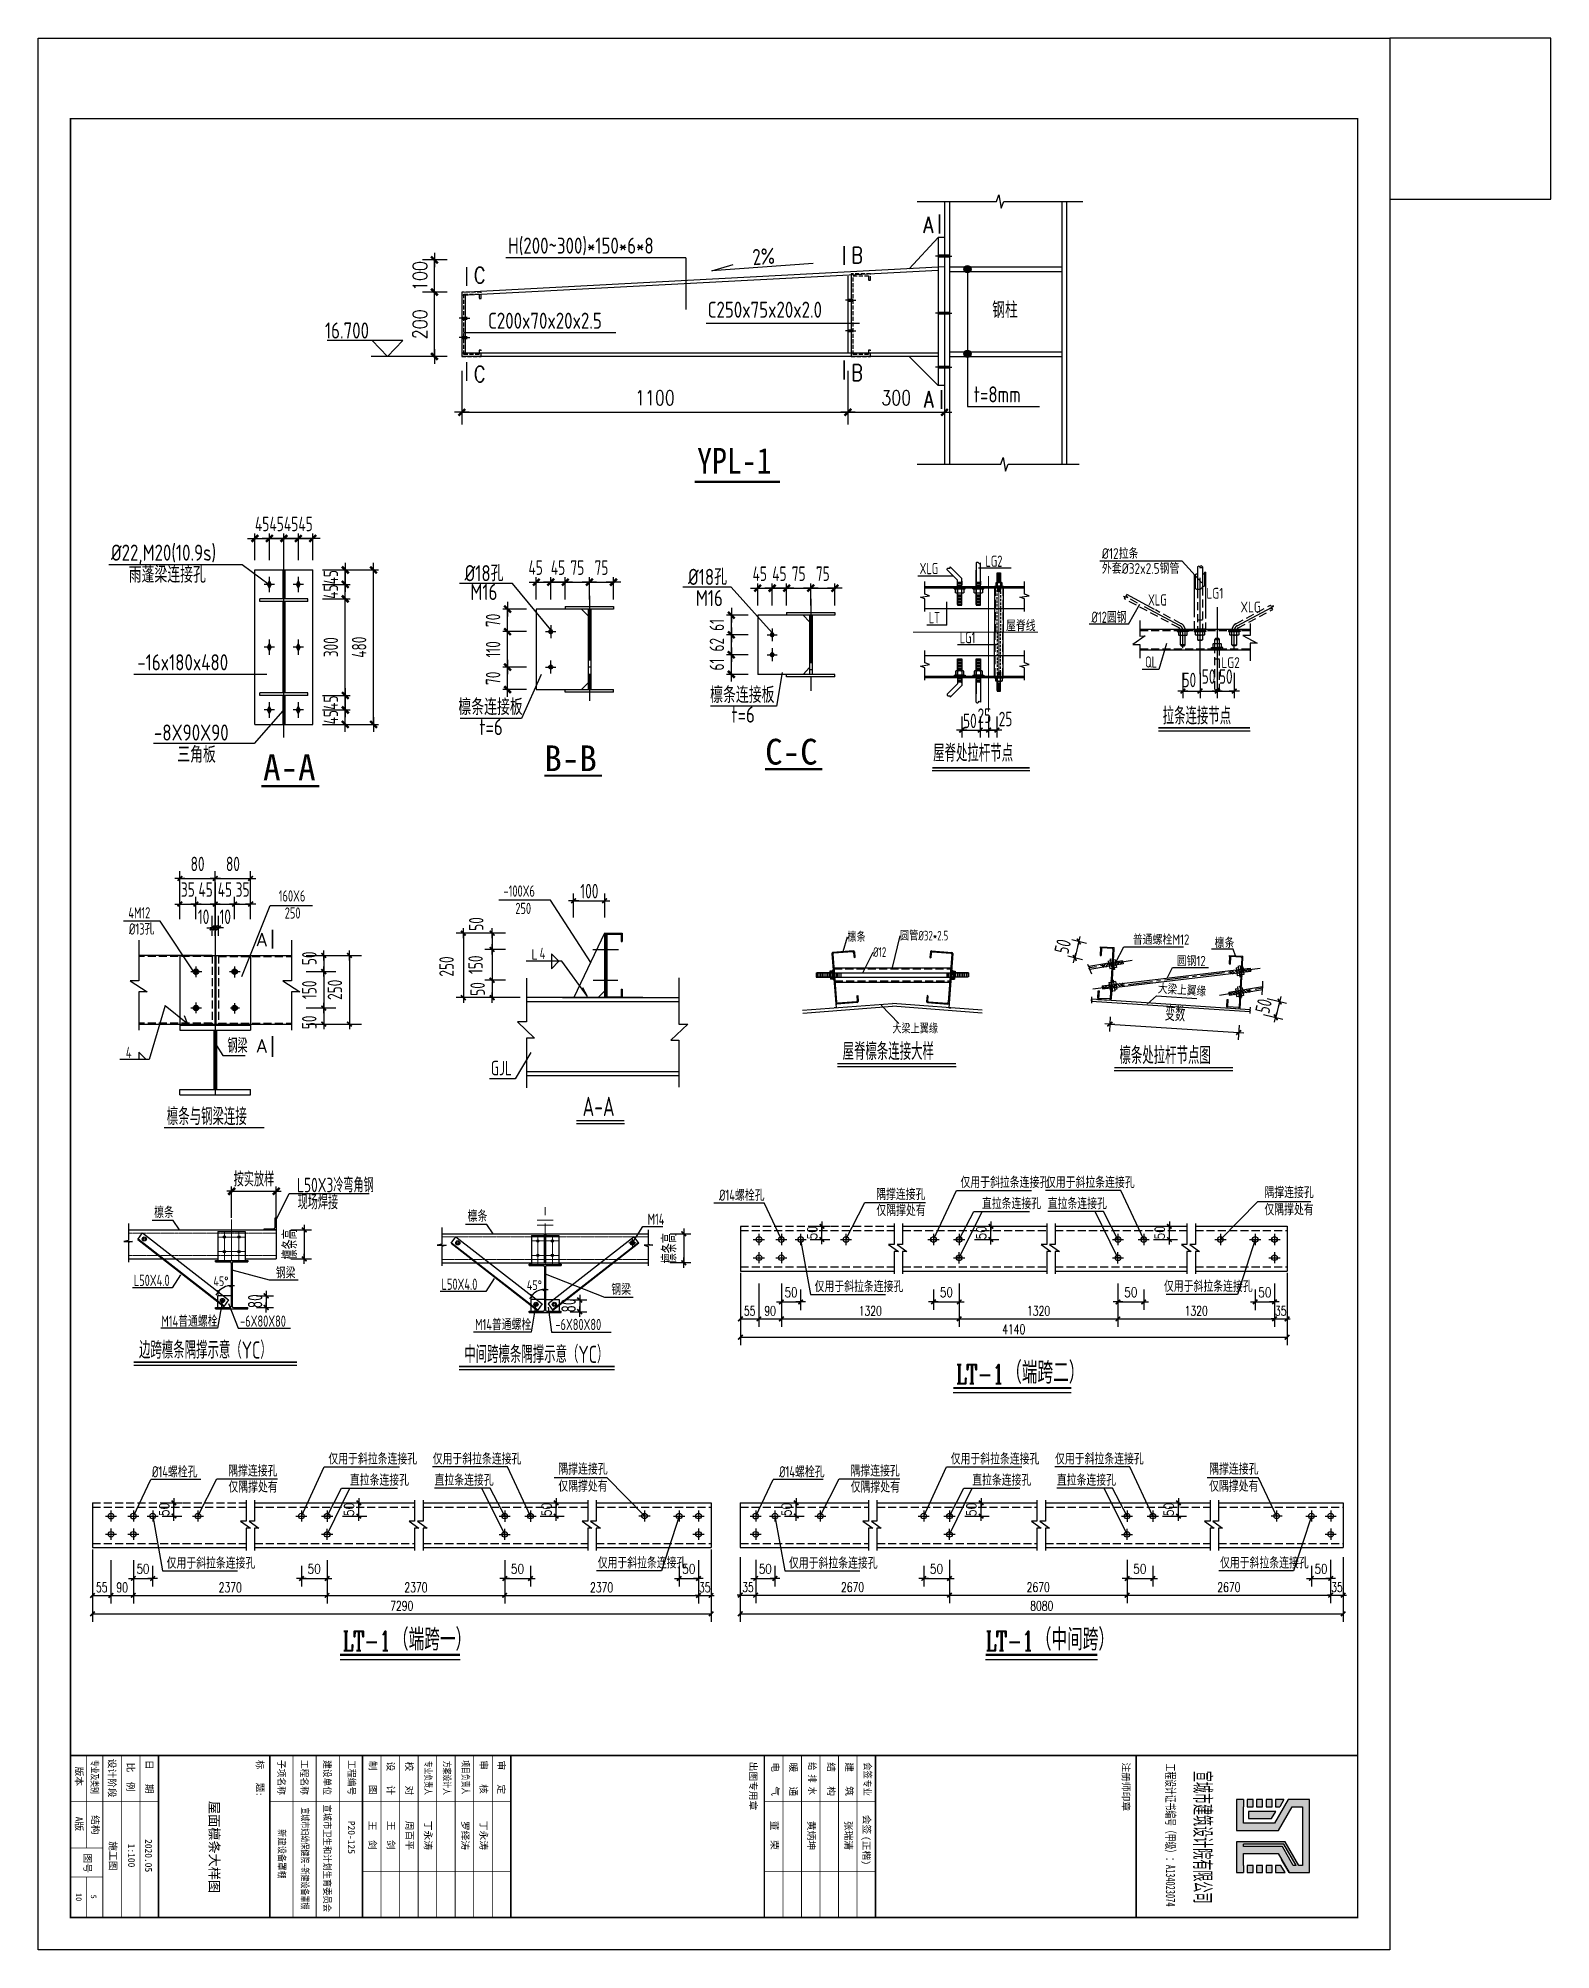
# Model space of a CAD drawing. Extents: x -321761 to 1215725, y 241863 to 438812.
# Drawn here: x 938725 to 985725, y 241863 to 301263 of the extents above; entities that cross this region are included whole.
import ezdxf
from ezdxf.enums import TextEntityAlignment as Align

# ---------------------------------------------------------------- set-up
doc = ezdxf.new("R2010")
doc.units = 0
doc.header["$LTSCALE"] = 1000
for name, pattern in [('CENTER', [2, 1.25, -0.25, 0.25, -0.25]), ('CENTER2', [1.125, 0.75, -0.125, 0.125, -0.125]), ('CENTERX2', [101.6, 63.5, -12.7, 12.7, -12.7]), ('DASH', [0.35, 0.25, -0.1]), ('DASHED2', [0.375, 0.25, -0.125]), ('DOTE', [2.42, 2, -0.2, 0.02, -0.2]), ('HIDDEN', [0.375, 0.25, -0.125])]:
    doc.linetypes.add(name, pattern=pattern)
doc.layers.get('0').update_dxf_attribs({"linetype": 'CONTINUOUS'})
doc.layers.get('Defpoints').update_dxf_attribs({"linetype": 'CONTINUOUS'})
for name, color, linetype in [('03', 3, 'CONTINUOUS'), ('AXIS', 253, 'CENTER'), ('BORDER', 7, 'CONTINUOUS'), ('BZ_标准图框', 7, 'CONTINUOUS'), ('CENTER', 4, 'CENTER'), ('DASH', 3, 'DASH'), ('DIM1', 3, 'CONTINUOUS'), ('DIM_SYMB', 3, 'CONTINUOUS'), ('DOTE', 1, 'DOTE'), ('PUB_DIM', 3, 'CONTINUOUS'), ('PUB_TEXT', 7, 'CONTINUOUS'), ('THIN', 7, 'CONTINUOUS'), ('TK(图框线)', 45, 'CONTINUOUS'), ('一般文字', 6, 'CONTINUOUS'), ('图层8', 3, 'CENTER'), ('型钢', 6, 'CONTINUOUS'), ('尺寸', 3, 'CONTINUOUS'), ('屋面支撑', 1, 'CONTINUOUS'), ('引出线', 3, 'CONTINUOUS'), ('板', 4, 'CONTINUOUS'), ('标注文字', 3, 'CONTINUOUS'), ('梁__实线', 4, 'CONTINUOUS'), ('螺栓', 15, 'CONTINUOUS')]:
    doc.layers.add(name, color=color, linetype=linetype)
for name, color, linetype, lineweight in [('柱', 3, 'CONTINUOUS', 5), ('标注', 4, 'CONTINUOUS', 20), ('轴线', 1, 'CENTERX2', 13)]:
    doc.layers.add(name, color=color, linetype=linetype, lineweight=lineweight)
doc.styles.add('-宋体', font='')
doc.styles.add('-黑体', font='')
doc.styles.add('_HZDX', font='atssdeng.shx', dxfattribs={"width": 0.8, "bigfont": 'atssdchn.shx'})
doc.styles.add('_TCH_AXIS', font='COMPLEX', dxfattribs={"bigfont": 'GBCBIG'})
doc.styles.add('_TCH_DIM_T3', font='SIMPLEX', dxfattribs={"width": 0.705882, "bigfont": 'GBCBIG'})
doc.styles.add('COMPLEX', font='COMPLEX')
doc.styles.add('DIM_FONT', font='SIMPLEX.shx', dxfattribs={"width": 0.8})
doc.styles.add('HT', font='simhei.ttf')
doc.styles.add('HZTXT', font='tssdeng.shx', dxfattribs={"width": 0.7, "bigfont": 'tssdchn.shx'})
doc.styles.add('TESSDREN', font='tssdeng.shx', dxfattribs={"width": 0.7, "height": 300, "bigfont": 'tssdchn.shx'})
doc.styles.add('TSSD_Dimension', font='Tssdeng.shx', dxfattribs={"width": 0.7, "bigfont": 'hztxt.shx'})
doc.styles.add('TSSD_Norm', font='Tssdeng.shx', dxfattribs={"bigfont": 'hztxt.shx'})
doc.styles.add('TSSD_Rein', font='Tssdeng.shx', dxfattribs={"width": 0.7, "bigfont": 'hztxt.shx'})
doc.styles.add('TSSD_REIN_T3', font='Tssdeng.shx', dxfattribs={"width": 0.7, "bigfont": 'hztxt.shx'})
doc.styles.add('宋体', font='宋体', dxfattribs={"height": 3})
doc.styles.get('-宋体').set_extended_font_data('SimSun')
doc.styles.get('-黑体').set_extended_font_data('SimSun')
doc.dimstyles.new('_TCH_ARCH&&100', dxfattribs={"dimtxt": 297.5, "dimasz": 100, "dimexe": 250, "dimexo": 300, "dimgap": 100, "dimtad": 1, "dimdec": 0, "dimzin": 0, "dimdsep": 46, "dimtxsty": '_TCH_DIM_T3', "dimblk": 'ARCHTICK', "dimcen": 0.09, "dimclrt": 7, "dimazin": 2, "dimtfac": 1, "dimtdec": 0, "dimtix": 1, "dimtmove": 2, "dimatfit": 3, "dimfxl": 1, "dimtolj": 1, "dimtzin": 0, "dimarcsym": 0})
doc.dimstyles.new('DIMN', dxfattribs={"dimtxt": 300, "dimasz": 1, "dimexe": 250, "dimexo": 300, "dimgap": 150, "dimtad": 1, "dimdec": 0, "dimzin": 0, "dimdsep": 46, "dimtxsty": 'DIM_FONT', "dimblk": '_DIMX', "dimcen": 0.09, "dimclrt": 7, "dimadec": 0, "dimazin": 0, "dimtfac": 1, "dimtdec": 0, "dimtix": 1, "dimtmove": 2, "dimatfit": 3, "dimldrblk": '_DIMX', "dimfxl": 1, "dimtolj": 1, "dimtzin": 0, "dimarcsym": 0})
doc.dimstyles.new('DIMN150', dxfattribs={"dimscale": 1.5, "dimtxt": 300, "dimasz": 1, "dimexe": 250, "dimexo": 300, "dimgap": 150, "dimtad": 1, "dimdec": 0, "dimzin": 0, "dimdsep": 46, "dimtxsty": 'DIM_FONT', "dimblk": '_DIMX', "dimcen": 0.09, "dimclrt": 7, "dimadec": 0, "dimazin": 0, "dimtfac": 1, "dimtdec": 0, "dimtix": 1, "dimtmove": 2, "dimatfit": 3, "dimldrblk": '_DIMX', "dimfxl": 1, "dimtolj": 1, "dimtzin": 0, "dimarcsym": 0})
doc.dimstyles.get("Standard").update_dxf_attribs({"dimtxt": 0.18, "dimasz": 0.18, "dimexe": 0.18, "dimexo": 0.0625, "dimgap": 0.09, "dimtad": 0, "dimtih": 1, "dimtoh": 1, "dimdec": 4, "dimzin": 0, "dimdsep": 46, "dimtxsty": 'Standard', "dimcen": 0.09, "dimadec": 0, "dimazin": 0, "dimtfac": 1, "dimtdec": 4, "dimtofl": 0, "dimtmove": 0, "dimatfit": 3, "dimfxl": 1, "dimtolj": 1, "dimtzin": 0, "dimarcsym": 0})
doc.dimstyles.new('TSSD_20_150', dxfattribs={"dimtxt": 450, "dimasz": 150, "dimexe": 150, "dimexo": 375, "dimgap": 150, "dimtad": 1, "dimdec": 0, "dimlfac": 0.133333, "dimzin": 0, "dimdsep": 46, "dimtxsty": 'TSSD_Dimension', "dimblk": 'ARCHTICK', "dimcen": 0, "dimdle": 150, "dimclrt": 7, "dimadec": 0, "dimazin": 0, "dimtfac": 1, "dimtdec": 0, "dimtix": 1, "dimtmove": 2, "dimatfit": 3, "dimfxl": 1, "dimtolj": 1, "dimtzin": 0, "dimarcsym": 0})

msp = doc.modelspace()

# ---------------------------------------------------------------- texts
for s, height, style, width, p in [('LG2', 350, 'TSSD_REIN_T3', 0.7, (968159.5, 284836.3)), ('XLG', 350, 'TSSD_REIN_T3', 0.7, (966113.3, 284608.4)), ('XLG', 350, 'TSSD_REIN_T3', 0.7, (973212.4, 283633.2)), ('LT', 350, 'TSSD_REIN_T3', 0.7, (966396.3, 283082.2)), ('%%c12圆钢', 350, 'TSSD_REIN_T3', 0.7, (971453.1, 283095.4)), ('LG1', 350, 'TSSD_REIN_T3', 0.7, (967360.9, 282461.9)), ('屋脊线', 350, 'TSSD_REIN_T3', 0.7, (968798.8, 282832.5)), ('QL', 350, 'TSSD_REIN_T3', 0.7, (973118.9, 281705.8)), ('160X6', 350, 'TSSD_REIN_T3', 0.7, (946198.9, 274434.1)), ('-100X6', 350, 'TSSD_REIN_T3', 0.7, (953182.5, 274587.2)), ('4M12', 350, 'TSSD_REIN_T3', 0.7, (941527, 273909.4)), ('250', 350, 'TSSD_REIN_T3', 0.7, (946384.8, 273904.6)), ('250', 350, 'TSSD_REIN_T3', 0.7, (953550.2, 274047.5)), ('%%c13孔', 350, 'TSSD_REIN_T3', 0.7, (941545.3, 273408.1)), ('L', 300, 'DIM_FONT', 0.8, (954053, 272648.4)), ('4', 350, 'TSSD_REIN_T3', 0.7, (954305.6, 272648.4)), ('4', 350, 'TSSD_REIN_T3', 0.7, (941449.1, 269570.7)), ('钢梁', 450, 'TSSD_REIN_T3', 0.7, (944604.5, 269732.6)), ('GJL', 450, 'TSSD_REIN_T3', 0.7, (952789.1, 269036.5)), ('檩条', 350, 'TSSD_REIN_T3', 0.7, (942328.7, 264603.4)), ('檩条', 350, 'TSSD_REIN_T3', 0.7, (952069.1, 264484.1)), ('M14', 350, 'TSSD_REIN_T3', 0.7, (957661.9, 264389)), ('L50X4.0', 350, 'TSSD_REIN_T3', 0.7, (941694.6, 262488.5)), ('钢梁', 350, 'TSSD_REIN_T3', 0.7, (946110.1, 262723.8)), ('L50X4.0', 350, 'TSSD_REIN_T3', 0.7, (951257.3, 262368.3)), ('钢梁', 350, 'TSSD_REIN_T3', 0.7, (956533.8, 262207.3)), ('M14普通螺栓', 350, 'TSSD_REIN_T3', 0.7, (942553.7, 261221)), ('-6X80X80', 350, 'TSSD_REIN_T3', 0.7, (944998.5, 261223.5)), ('M14普通螺栓', 350, 'TSSD_REIN_T3', 0.7, (952302.7, 261115.9)), ('-6X80X80', 350, 'TSSD_REIN_T3', 0.7, (954795.9, 261119.3))]:
    msp.add_text(s, height=height, dxfattribs=dict(style=style, width=width)).set_placement(p)
at = {"style": 'COMPLEX'}
for p in [(945516.5, 273053.8), (945516.5, 269744.5)]:
    msp.add_text('A', height=400, dxfattribs=at).set_placement(p)
at = {"layer": 'AXIS', "linetype": 'ByBlock', "style": 'TSSD_Rein', "width": 0.8}
for s, p in [('H(200~300)*150*6*8', (953326.9, 294567.4, 708.9)), ('C250x75x20x2.0', (959527.1, 292577, 708.9)), ('C200x70x20x2.5', (952702.3, 292234.9, 708.9)), ('%%C22,M20(10.9s)', (940986.1, 285027, 6.9)), ('雨蓬梁连接孔', (941535.3, 284342.7, 6.9)), ('%%C18孔', (951974.5, 284389.4, 6.9)), ('%%C18孔', (958918.9, 284274.5, 6.9)), ('M16', (952154.4, 283804.4, 6.9)), ('M16', (959159.9, 283615.6, 6.9)), ('-16x180x480', (941804, 281620.1, 6.9)), ('檩条连接板', (959604.6, 280606.7, 6.9)), ('檩条连接板', (951780.9, 280230.3, 6.9)), ('t=6', (960264.2, 279994.8, 6.9)), ('-8X90X90', (942321.1, 279437.4, 6.9)), ('t=6', (952430, 279607.9, 6.9)), ('三角板', (943045.4, 278750.6, 6.9))]:
    msp.add_text(s, height=500, dxfattribs=at).set_placement(p)
msp.add_text('2%%%', height=500, rotation=4.206097, dxfattribs=at).set_placement((960941, 294206.3))
at = {"layer": 'DIM_SYMB', "color": 7, "style": '_TCH_AXIS'}
for s, p in [('（端跨二）', (968801.8, 259459.5, 220000)), ('（端跨一）', (949748, 251164.4, 220000)), ('（中间跨）', (969725, 251165.1, 220000))]:
    msp.add_text(s, height=675.18, dxfattribs=at).set_placement(p)
at = {"layer": 'DIM_SYMB', "color": 7, "style": '_TCH_AXIS', "width": 0.705882}
for p in [(967241.8, 259459.5, 220000), (948188, 251164.4, 220000), (968165, 251165.1, 220000)]:
    msp.add_text('LT-1', height=595, dxfattribs=at).set_placement(p)
at = {"layer": 'PUB_DIM', "style": 'DIM_FONT', "width": 0.8}
for s, p in [('A', (966385.6, 295467.3, 6.9)), ('B', (964172.9, 294524.7, 6.9)), ('C', (952440.6, 293896.6, 6.9)), ('C', (952440.6, 290827.1, 6.9)), ('B', (964172.9, 290870.6, 6.9)), ('A', (966398.2, 290041.6, 6.9))]:
    msp.add_text(s, height=500, dxfattribs=at).set_placement(p, align=Align.MIDDLE)
at = {"layer": 'PUB_TEXT'}
for s, height, style, width, p in [('钢柱', 500, 'TSSD_Rein', 0.8, (968366.5, 292566.6, 708.9)), ('t=8mm', 500, 'TSSD_Rein', 0.8, (967795, 289945.9, 708.9)), ('YPL-1', 800, '宋体', 0.85, (959199.8, 287733.6, 6.9)), ('%%C12拉条', 333.33, 'TSSD_Dimension', 0.8, (971778.2, 285083.6)), ('外套%%C32x2.5钢管', 333.333, 'TSSD_Dimension', 0.8, (971778.2, 284618.7)), ('LG1', 333.33, 'TSSD_Dimension', 0.8, (975024.7, 283849.7)), ('XLG', 333.33, 'TSSD_Dimension', 0.8, (976086.5, 283419.5)), ('LG2', 333.33, 'TSSD_Dimension', 0.8, (975488.9, 281694.4)), ('%%C14螺栓孔', 350, 'TSSD_Dimension', 0.7, (959880.2, 265134.9, -220000)), ('隅撑连接孔', 350, 'TSSD_Dimension', 0.7, (964763.2, 265162.3, -220000)), ('仅用于斜拉条连接孔', 350, 'TSSD_Dimension', 0.7, (967383.3, 265535, -440000)), ('仅用于斜拉条连接孔', 350, 'TSSD_Dimension', 0.7, (970039.3, 265535, -440000)), ('隅撑连接孔', 350, 'TSSD_Dimension', 0.7, (976829.5, 265220.7, -220000)), ('仅隅撑处有', 350, 'TSSD_Dimension', 0.7, (964770, 264662.2, -220000)), ('直拉条连接孔', 350, 'TSSD_Dimension', 0.7, (968051.4, 264875.5, -440000)), ('直拉条连接孔', 350, 'TSSD_Dimension', 0.7, (970094.7, 264875.5, -440000)), ('仅隅撑处有', 350, 'TSSD_Dimension', 0.7, (976827.6, 264687.1, -220000)), ('仅用于斜拉条连接孔', 350, 'TSSD_Dimension', 0.7, (962850.3, 262297.7)), ('仅用于斜拉条连接孔', 350, 'TSSD_Dimension', 0.7, (973705.1, 262304.3, -220000)), ('仅用于斜拉条连接孔', 350, 'TSSD_Dimension', 0.7, (947741.3, 256941.5, -440000)), ('仅用于斜拉条连接孔', 350, 'TSSD_Dimension', 0.7, (950984.6, 256941.5, -440000)), ('仅用于斜拉条连接孔', 350, 'TSSD_Dimension', 0.7, (967078.9, 256941.5, -440000)), ('仅用于斜拉条连接孔', 350, 'TSSD_Dimension', 0.7, (970322.2, 256941.5, -440000)), ('%%C14螺栓孔', 350, 'TSSD_Dimension', 0.7, (942261, 256541.4, -220000)), ('隅撑连接孔', 350, 'TSSD_Dimension', 0.7, (944627.9, 256568.8, -220000)), ('直拉条连接孔', 350, 'TSSD_Dimension', 0.7, (948409.4, 256282, -440000)), ('直拉条连接孔', 350, 'TSSD_Dimension', 0.7, (951040, 256282, -440000)), ('隅撑连接孔', 350, 'TSSD_Dimension', 0.7, (954887.6, 256627.2, -220000)), ('%%C14螺栓孔', 350, 'TSSD_Dimension', 0.7, (961746.2, 256541.4, -220000)), ('隅撑连接孔', 350, 'TSSD_Dimension', 0.7, (963965.5, 256568.8, -220000)), ('直拉条连接孔', 350, 'TSSD_Dimension', 0.7, (967746.9, 256282, -440000)), ('直拉条连接孔', 350, 'TSSD_Dimension', 0.7, (970377.6, 256282, -440000)), ('隅撑连接孔', 350, 'TSSD_Dimension', 0.7, (975112, 256627.2, -220000)), ('仅隅撑处有', 350, 'TSSD_Dimension', 0.7, (944634.7, 256068.7, -220000)), ('仅隅撑处有', 350, 'TSSD_Dimension', 0.7, (954885.7, 256093.5, -220000)), ('仅隅撑处有', 350, 'TSSD_Dimension', 0.7, (963972.2, 256068.7, -220000)), ('仅隅撑处有', 350, 'TSSD_Dimension', 0.7, (975110.1, 256093.5, -220000)), ('仅用于斜拉条连接孔', 350, 'TSSD_Dimension', 0.7, (942715.1, 253704.2)), ('仅用于斜拉条连接孔', 350, 'TSSD_Dimension', 0.7, (956110.5, 253710.8, -220000)), ('仅用于斜拉条连接孔', 350, 'TSSD_Dimension', 0.7, (962052.6, 253704.2)), ('仅用于斜拉条连接孔', 350, 'TSSD_Dimension', 0.7, (975448.1, 253710.8, -220000))]:
    msp.add_text(s, height=height, dxfattribs=dict(at, style=style, width=width)).set_placement(p)
at = {"layer": 'PUB_TEXT', "style": '-黑体'}
for s, p in [('B-B', (954450.6, 278488, 6.9)), ('C-C', (961313.4, 278692.3, 6.9)), ('A-A', (945712.3, 278206, 6.9))]:
    msp.add_text(s, height=800, dxfattribs=at).set_placement(p)
at = {"layer": 'PUB_TEXT', "char_height": 300}
for s, insert, attachment_point, style in [('檩条', (963868.4, 273335.1), 4, 'TSSD_Rein'), ('圆管%%C32*2.5', (965505.6, 273374.9), 4, 'TSSD_Rein'), ('%%C12', (964667.6, 272865.2), 4, 'TSSD_Rein'), ('大梁上翼缘', (965267.1, 270485.4), 4, 'TSSD_Rein'), ('\\A1;45%%D', (944401, 262634.6), 5, '_HZDX'), ('\\A1;45%%D', (954141.4, 262515.3), 5, '_HZDX')]:
    msp.add_mtext(s, dxfattribs=dict(at, insert=insert, attachment_point=attachment_point, style=style))
at = {"layer": 'THIN', "style": 'TSSD_Norm', "width": 0.7}
for s, p in [('L50X3冷弯角钢', (946769.4, 265400.9)), ('现场焊接', (946785, 264870.8))]:
    msp.add_text(s, height=450, dxfattribs=at).set_placement(p)
at = {"layer": 'TK(图框线)', "style": 'HT'}
for s, height, p in [('结构', 216, (940389.9, 246046.2)), ('屋面檩条大样图', 300, (944047.5, 246487.5))]:
    msp.add_text(s, height=height, rotation=270, dxfattribs=at).set_placement(p)
at = {"layer": 'TK(图框线)', "style": '-宋体'}
msp.add_text('5', height=172.8, rotation=270, dxfattribs=at).set_placement((940360.6, 243510.9), align=Align.CENTER)
at = {"layer": '一般文字', "color": 6, "style": 'TESSDREN', "width": 0.7}
for s, height, p in [('拉条连接节点', 533.33, (973666.6, 279938.2)), ('屋脊处拉杆节点', 533.33, (966534.7, 278781.5)), ('屋脊檩条连接大样', 533.33, (963720.5, 269511.4)), ('檩条处拉杆节点图', 533.33, (972324, 269386.3)), ('檩条与钢梁连接', 533.33, (942722.5, 267486.7)), ('A-A', 600, (955640.9, 267769.6)), ('边跨檩条隅撑示意（YC）', 533.333, (941857.7, 260233.5)), ('中间跨檩条隅撑示意（YC）', 533.333, (951964.1, 260097.7))]:
    msp.add_text(s, height=height, dxfattribs=at).set_placement(p)
at = {"layer": '一般文字', "color": 6, "linetype": 'Continuous', "lineweight": -3, "style": 'HZTXT', "width": 0.8}
for s, p in [('普通螺栓M12', (972738.7, 273094.1)), ('檩条', (975280.8, 272992.5)), ('圆钢12', (974102.1, 272428.3))]:
    msp.add_text(s, height=320, dxfattribs=at).set_placement(p)
at = {"layer": '一般文字', "color": 6, "linetype": 'Continuous', "lineweight": -3, "style": 'TSSD_Rein', "width": 0.8}
msp.add_text('大梁上翼缘', height=300, rotation=356.238363, dxfattribs=at).set_placement((973509.1, 271583))
at = {"layer": '屋面支撑', "color": 0, "style": 'TSSD_Rein', "width": 0.8}
msp.add_text('16.700', height=500, dxfattribs=at).set_placement((947634.8, 291930.7, 708.9))

# ---------------------------------------------------------------- blocks, each defined once
blk = doc.blocks.new('高强螺栓')
at = {"layer": '螺栓'}
for p, q in [((16, 0), (-16, 0)), ((0, 24), (0, -24))]:
    blk.add_line(p, q, dxfattribs=at)
blk.add_solid([(-8, 0), (0, 16), (0, -16), (8, 0)], dxfattribs=at)
blk = doc.blocks.new('孔')
at = {"layer": '螺栓'}
h = blk.add_hatch(color=256, dxfattribs=at)
h.paths.add_polyline_path([(0, -6, 0.414214), (6, 0), (0, 0)])
h.paths.add_polyline_path([(0, 0), (-6, 0, 0.414214), (0, -6)])
h.paths.add_polyline_path([(0, 0), (0, 6, 0.414214), (-6, 0)])
h.paths.add_polyline_path([(0, 0), (6, 0, 0.414214), (0, 6)])
for p, q in [((16, 0), (-16, 0)), ((0, 20), (0, -20))]:
    blk.add_line(p, q, dxfattribs=at)
blk.add_circle((0, 0), 6, dxfattribs=at)
blk = doc.blocks.new('_DIMX')
blk.add_line((-150, 0), (150, 0))
at = {"const_width": 50}
blk.add_lwpolyline([(-70, -70), (70, 70)], dxfattribs=at)
blk = doc.blocks.new('*D327')
at = {"layer": 'Defpoints', "color": 0}
for p in [(961531, 284173), (961081, 283335), (961531, 283335)]:
    blk.add_point(p, dxfattribs=at)
at = {"layer": 'PUB_DIM', "color": 0, "lineweight": -2}
for p, q in [((961080, 284173), (961078, 284173)), ((961081, 283635), (961081, 284323)), ((961081, 284173), (961531, 284173)), ((961531, 283635), (961531, 284323)), ((961533, 284173), (961534, 284173))]:
    blk.add_line(p, q, dxfattribs=at)
at = {"layer": 'PUB_DIM', "color": 0, "lineweight": -2, "xscale": 1.5, "yscale": 1.5, "zscale": 1.5}
blk.add_blockref('_DIMX', (961081, 284173), dxfattribs=at)
at = {"layer": 'PUB_DIM', "color": 0, "lineweight": -2, "xscale": 1.5, "yscale": 1.5, "zscale": 1.5, "rotation": 180}
blk.add_blockref('_DIMX', (961531, 284173), dxfattribs=at)
at = {"layer": 'PUB_DIM', "color": 7, "insert": (961146, 284623), "char_height": 450, "attachment_point": 5, "style": 'TSSD_Dimension'}
blk.add_mtext('\\A1;45', dxfattribs=at)
blk = doc.blocks.new('*D328')
at = {"layer": 'Defpoints', "color": 0}
for p in [(961981, 284173), (961531, 283335), (961981, 283335)]:
    blk.add_point(p, dxfattribs=at)
at = {"layer": 'PUB_DIM', "color": 0, "lineweight": -2}
for p, q in [((961530, 284173), (961528, 284173)), ((961531, 283635), (961531, 284323)), ((961531, 284173), (961981, 284173)), ((961981, 283635), (961981, 284323)), ((961983, 284173), (961984, 284173))]:
    blk.add_line(p, q, dxfattribs=at)
at = {"layer": 'PUB_DIM', "color": 0, "lineweight": -2, "xscale": 1.5, "yscale": 1.5, "zscale": 1.5}
blk.add_blockref('_DIMX', (961531, 284173), dxfattribs=at)
at = {"layer": 'PUB_DIM', "color": 0, "lineweight": -2, "xscale": 1.5, "yscale": 1.5, "zscale": 1.5, "rotation": 180}
blk.add_blockref('_DIMX', (961981, 284173), dxfattribs=at)
at = {"layer": 'PUB_DIM', "color": 7, "insert": (961756, 284623), "char_height": 450, "attachment_point": 5, "style": 'TSSD_Dimension'}
blk.add_mtext('\\A1;45', dxfattribs=at)
blk = doc.blocks.new('*D329')
at = {"layer": 'Defpoints', "color": 0}
for p in [(962731, 284173), (961981, 283335), (962731, 283335)]:
    blk.add_point(p, dxfattribs=at)
at = {"layer": 'PUB_DIM', "color": 0, "lineweight": -2}
for p, q in [((961980, 284173), (961978, 284173)), ((961981, 283635), (961981, 284323)), ((961981, 284173), (962731, 284173)), ((962731, 283635), (962731, 284323)), ((962733, 284173), (962734, 284173))]:
    blk.add_line(p, q, dxfattribs=at)
at = {"layer": 'PUB_DIM', "color": 0, "lineweight": -2, "xscale": 1.5, "yscale": 1.5, "zscale": 1.5}
blk.add_blockref('_DIMX', (961981, 284173), dxfattribs=at)
at = {"layer": 'PUB_DIM', "color": 0, "lineweight": -2, "xscale": 1.5, "yscale": 1.5, "zscale": 1.5, "rotation": 180}
blk.add_blockref('_DIMX', (962731, 284173), dxfattribs=at)
at = {"layer": 'PUB_DIM', "color": 7, "insert": (962356, 284623), "char_height": 450, "attachment_point": 5, "style": 'TSSD_Dimension'}
blk.add_mtext('\\A1;75', dxfattribs=at)
blk = doc.blocks.new('*D330')
at = {"layer": 'Defpoints', "color": 0}
for p in [(963481, 284173), (962731, 283335), (963481, 283335)]:
    blk.add_point(p, dxfattribs=at)
at = {"layer": 'PUB_DIM', "color": 0, "lineweight": -2}
for p, q in [((962730, 284173), (962728, 284173)), ((962731, 283635), (962731, 284323)), ((962731, 284173), (963481, 284173)), ((963481, 283635), (963481, 284323)), ((963483, 284173), (963484, 284173))]:
    blk.add_line(p, q, dxfattribs=at)
at = {"layer": 'PUB_DIM', "color": 0, "lineweight": -2, "xscale": 1.5, "yscale": 1.5, "zscale": 1.5}
blk.add_blockref('_DIMX', (962731, 284173), dxfattribs=at)
at = {"layer": 'PUB_DIM', "color": 0, "lineweight": -2, "xscale": 1.5, "yscale": 1.5, "zscale": 1.5, "rotation": 180}
blk.add_blockref('_DIMX', (963481, 284173), dxfattribs=at)
at = {"layer": 'PUB_DIM', "color": 7, "insert": (963106, 284623), "char_height": 450, "attachment_point": 5, "style": 'TSSD_Dimension'}
blk.add_mtext('\\A1;75', dxfattribs=at)
blk = doc.blocks.new('*D331')
at = {"layer": 'Defpoints', "color": 0}
for p in [(960263, 282105), (961081, 282105), (961081, 281495)]:
    blk.add_point(p, dxfattribs=at)
at = {"layer": 'PUB_DIM', "color": 0, "lineweight": -2}
for p, q in [((960781, 282105), (960113, 282105)), ((960263, 282107), (960263, 282108)), ((960263, 281495), (960263, 282105)), ((960781, 281495), (960113, 281495)), ((960263, 281494), (960263, 281492))]:
    blk.add_line(p, q, dxfattribs=at)
at = {"layer": 'PUB_DIM', "color": 0, "lineweight": -2, "xscale": 1.5, "yscale": 1.5, "zscale": 1.5}
for p, rotation in [((960263, 282105), 270), ((960263, 281495), 90)]:
    blk.add_blockref('_DIMX', p, dxfattribs=dict(at, rotation=rotation))
at = {"layer": 'PUB_DIM', "color": 7, "insert": (959813, 281800), "char_height": 450, "attachment_point": 5, "rotation": 90, "style": 'TSSD_Dimension'}
blk.add_mtext('\\A1;61', dxfattribs=at)
blk = doc.blocks.new('*D332')
at = {"layer": 'Defpoints', "color": 0}
for p in [(960263, 282725), (961081, 282725), (961081, 282105)]:
    blk.add_point(p, dxfattribs=at)
at = {"layer": 'PUB_DIM', "color": 0, "lineweight": -2}
for p, q in [((960781, 282725), (960113, 282725)), ((960263, 282727), (960263, 282728)), ((960263, 282105), (960263, 282725)), ((960781, 282105), (960113, 282105)), ((960263, 282104), (960263, 282102))]:
    blk.add_line(p, q, dxfattribs=at)
at = {"layer": 'PUB_DIM', "color": 0, "lineweight": -2, "xscale": 1.5, "yscale": 1.5, "zscale": 1.5}
for p, rotation in [((960263, 282725), 270), ((960263, 282105), 90)]:
    blk.add_blockref('_DIMX', p, dxfattribs=dict(at, rotation=rotation))
at = {"layer": 'PUB_DIM', "color": 7, "insert": (959813, 282415), "char_height": 450, "attachment_point": 5, "rotation": 90, "style": 'TSSD_Dimension'}
blk.add_mtext('\\A1;62', dxfattribs=at)
blk = doc.blocks.new('*D333')
at = {"layer": 'Defpoints', "color": 0}
for p in [(960263, 283335), (961081, 283335), (961081, 282725)]:
    blk.add_point(p, dxfattribs=at)
at = {"layer": 'PUB_DIM', "color": 0, "lineweight": -2}
for p, q in [((960263, 283337), (960263, 283338)), ((960781, 283335), (960113, 283335)), ((960263, 282725), (960263, 283335)), ((960781, 282725), (960113, 282725)), ((960263, 282724), (960263, 282722))]:
    blk.add_line(p, q, dxfattribs=at)
at = {"layer": 'PUB_DIM', "color": 0, "lineweight": -2, "xscale": 1.5, "yscale": 1.5, "zscale": 1.5}
for p, rotation in [((960263, 283335), 270), ((960263, 282725), 90)]:
    blk.add_blockref('_DIMX', p, dxfattribs=dict(at, rotation=rotation))
at = {"layer": 'PUB_DIM', "color": 7, "insert": (959813, 283030), "char_height": 450, "attachment_point": 5, "rotation": 90, "style": 'TSSD_Dimension'}
blk.add_mtext('\\A1;61', dxfattribs=at)
blk = doc.blocks.new('*D334')
at = {"layer": 'Defpoints', "color": 0}
for p in [(954652, 284361), (954202, 283523), (954652, 283523)]:
    blk.add_point(p, dxfattribs=at)
at = {"layer": 'PUB_DIM', "color": 0, "lineweight": -2}
for p, q in [((954200, 284361), (954199, 284361)), ((954202, 283823), (954202, 284511)), ((954202, 284361), (954652, 284361)), ((954652, 283823), (954652, 284511)), ((954653, 284361), (954655, 284361))]:
    blk.add_line(p, q, dxfattribs=at)
at = {"layer": 'PUB_DIM', "color": 0, "lineweight": -2, "xscale": 1.5, "yscale": 1.5, "zscale": 1.5}
blk.add_blockref('_DIMX', (954202, 284361), dxfattribs=at)
at = {"layer": 'PUB_DIM', "color": 0, "lineweight": -2, "xscale": 1.5, "yscale": 1.5, "zscale": 1.5, "rotation": 180}
blk.add_blockref('_DIMX', (954652, 284361), dxfattribs=at)
at = {"layer": 'PUB_DIM', "color": 7, "insert": (954182, 284811), "char_height": 450, "attachment_point": 5, "style": 'TSSD_Dimension'}
blk.add_mtext('\\A1;45', dxfattribs=at)
blk = doc.blocks.new('*D335')
at = {"layer": 'Defpoints', "color": 0}
for p in [(955102, 284361), (954652, 283523), (955102, 283523)]:
    blk.add_point(p, dxfattribs=at)
at = {"layer": 'PUB_DIM', "color": 0, "lineweight": -2}
for p, q in [((954650, 284361), (954649, 284361)), ((954652, 283823), (954652, 284511)), ((954652, 284361), (955102, 284361)), ((955102, 283823), (955102, 284511)), ((955103, 284361), (955105, 284361))]:
    blk.add_line(p, q, dxfattribs=at)
at = {"layer": 'PUB_DIM', "color": 0, "lineweight": -2, "xscale": 1.5, "yscale": 1.5, "zscale": 1.5}
blk.add_blockref('_DIMX', (954652, 284361), dxfattribs=at)
at = {"layer": 'PUB_DIM', "color": 0, "lineweight": -2, "xscale": 1.5, "yscale": 1.5, "zscale": 1.5, "rotation": 180}
blk.add_blockref('_DIMX', (955102, 284361), dxfattribs=at)
at = {"layer": 'PUB_DIM', "color": 7, "insert": (954877, 284811), "char_height": 450, "attachment_point": 5, "style": 'TSSD_Dimension'}
blk.add_mtext('\\A1;45', dxfattribs=at)
blk = doc.blocks.new('*D336')
at = {"layer": 'Defpoints', "color": 0}
for p in [(955852, 284361), (955102, 283523), (955852, 283523)]:
    blk.add_point(p, dxfattribs=at)
at = {"layer": 'PUB_DIM', "color": 0, "lineweight": -2}
for p, q in [((955100, 284361), (955099, 284361)), ((955102, 283823), (955102, 284511)), ((955102, 284361), (955852, 284361)), ((955852, 283823), (955852, 284511)), ((955853, 284361), (955855, 284361))]:
    blk.add_line(p, q, dxfattribs=at)
at = {"layer": 'PUB_DIM', "color": 0, "lineweight": -2, "xscale": 1.5, "yscale": 1.5, "zscale": 1.5}
blk.add_blockref('_DIMX', (955102, 284361), dxfattribs=at)
at = {"layer": 'PUB_DIM', "color": 0, "lineweight": -2, "xscale": 1.5, "yscale": 1.5, "zscale": 1.5, "rotation": 180}
blk.add_blockref('_DIMX', (955852, 284361), dxfattribs=at)
at = {"layer": 'PUB_DIM', "color": 7, "insert": (955477, 284811), "char_height": 450, "attachment_point": 5, "style": 'TSSD_Dimension'}
blk.add_mtext('\\A1;75', dxfattribs=at)
blk = doc.blocks.new('*D337')
at = {"layer": 'Defpoints', "color": 0}
for p in [(956602, 284361), (955852, 283523), (956602, 283523)]:
    blk.add_point(p, dxfattribs=at)
at = {"layer": 'PUB_DIM', "color": 0, "lineweight": -2}
for p, q in [((955850, 284361), (955849, 284361)), ((955852, 283823), (955852, 284511)), ((955852, 284361), (956602, 284361)), ((956602, 283823), (956602, 284511)), ((956603, 284361), (956605, 284361))]:
    blk.add_line(p, q, dxfattribs=at)
at = {"layer": 'PUB_DIM', "color": 0, "lineweight": -2, "xscale": 1.5, "yscale": 1.5, "zscale": 1.5}
blk.add_blockref('_DIMX', (955852, 284361), dxfattribs=at)
at = {"layer": 'PUB_DIM', "color": 0, "lineweight": -2, "xscale": 1.5, "yscale": 1.5, "zscale": 1.5, "rotation": 180}
blk.add_blockref('_DIMX', (956602, 284361), dxfattribs=at)
at = {"layer": 'PUB_DIM', "color": 7, "insert": (956227, 284811), "char_height": 450, "attachment_point": 5, "style": 'TSSD_Dimension'}
blk.add_mtext('\\A1;75', dxfattribs=at)
blk = doc.blocks.new('*D338')
at = {"layer": 'Defpoints', "color": 0}
for p in [(953309, 283523), (954202, 283523), (954202, 282823)]:
    blk.add_point(p, dxfattribs=at)
at = {"layer": 'PUB_DIM', "color": 0, "lineweight": -2}
for p, q in [((953902, 283523), (953159, 283523)), ((953309, 283524), (953309, 283526)), ((953309, 282823), (953309, 283523)), ((953902, 282823), (953159, 282823)), ((953309, 282821), (953309, 282820))]:
    blk.add_line(p, q, dxfattribs=at)
at = {"layer": 'PUB_DIM', "color": 0, "lineweight": -2, "xscale": 1.5, "yscale": 1.5, "zscale": 1.5}
for p, rotation in [((953309, 283523), 270), ((953309, 282823), 90)]:
    blk.add_blockref('_DIMX', p, dxfattribs=dict(at, rotation=rotation))
at = {"layer": 'PUB_DIM', "color": 7, "insert": (952859, 283173), "char_height": 450, "attachment_point": 5, "rotation": 90, "style": 'TSSD_Dimension'}
blk.add_mtext('\\A1;70', dxfattribs=at)
blk = doc.blocks.new('*D339')
at = {"layer": 'Defpoints', "color": 0}
for p in [(953309, 282823), (954202, 282823), (954202, 281723)]:
    blk.add_point(p, dxfattribs=at)
at = {"layer": 'PUB_DIM', "color": 0, "lineweight": -2}
for p, q in [((953902, 282823), (953159, 282823)), ((953309, 281724), (953309, 282821)), ((953902, 281723), (953159, 281723))]:
    blk.add_line(p, q, dxfattribs=at)
at = {"layer": 'PUB_DIM', "color": 0, "lineweight": -2, "xscale": 1.5, "yscale": 1.5, "zscale": 1.5}
for p, rotation in [((953309, 282823), 90), ((953309, 281723), 270)]:
    blk.add_blockref('_DIMX', p, dxfattribs=dict(at, rotation=rotation))
at = {"layer": 'PUB_DIM', "color": 7, "insert": (952859, 282273), "char_height": 450, "attachment_point": 5, "rotation": 90, "style": 'TSSD_Dimension'}
blk.add_mtext('\\A1;110', dxfattribs=at)
blk = doc.blocks.new('*D340')
at = {"layer": 'Defpoints', "color": 0}
for p in [(953309, 281723), (954202, 281723), (954202, 281023)]:
    blk.add_point(p, dxfattribs=at)
at = {"layer": 'PUB_DIM', "color": 0, "lineweight": -2}
for p, q in [((953902, 281723), (953159, 281723)), ((953309, 281724), (953309, 281726)), ((953309, 281023), (953309, 281723)), ((953902, 281023), (953159, 281023)), ((953309, 281021), (953309, 281020))]:
    blk.add_line(p, q, dxfattribs=at)
at = {"layer": 'PUB_DIM', "color": 0, "lineweight": -2, "xscale": 1.5, "yscale": 1.5, "zscale": 1.5}
for p, rotation in [((953309, 281723), 270), ((953309, 281023), 90)]:
    blk.add_blockref('_DIMX', p, dxfattribs=dict(at, rotation=rotation))
at = {"layer": 'PUB_DIM', "color": 7, "insert": (952859, 281373), "char_height": 450, "attachment_point": 5, "rotation": 90, "style": 'TSSD_Dimension'}
blk.add_mtext('\\A1;70', dxfattribs=at)
blk = doc.blocks.new('*D341')
at = {"layer": 'Defpoints', "color": 0}
for p in [(947258, 284739), (949146, 284739), (947258, 279939)]:
    blk.add_point(p, dxfattribs=at)
at = {"layer": 'PUB_DIM', "color": 0, "lineweight": -2}
for p, q in [((947558, 284739), (949296, 284739)), ((949146, 279940), (949146, 284737)), ((947558, 279939), (949296, 279939))]:
    blk.add_line(p, q, dxfattribs=at)
at = {"layer": 'PUB_DIM', "color": 0, "lineweight": -2, "xscale": 1.5, "yscale": 1.5, "zscale": 1.5}
for p, rotation in [((949146, 284739), 90), ((949146, 279939), 270)]:
    blk.add_blockref('_DIMX', p, dxfattribs=dict(at, rotation=rotation))
at = {"layer": 'PUB_DIM', "color": 7, "insert": (948696, 282339), "char_height": 450, "attachment_point": 5, "rotation": 90, "style": 'TSSD_Dimension'}
blk.add_mtext('\\A1;480', dxfattribs=at)
blk = doc.blocks.new('*D342')
at = {"layer": 'Defpoints', "color": 0}
for p in [(947258, 280389), (948267, 280389), (947258, 279939)]:
    blk.add_point(p, dxfattribs=at)
at = {"layer": 'PUB_DIM', "color": 0, "lineweight": -2}
for p, q in [((947558, 280389), (948417, 280389)), ((948267, 280390), (948267, 280392)), ((948267, 279939), (948267, 280389)), ((947558, 279939), (948417, 279939)), ((948267, 279937), (948267, 279936))]:
    blk.add_line(p, q, dxfattribs=at)
at = {"layer": 'PUB_DIM', "color": 0, "lineweight": -2, "xscale": 1.5, "yscale": 1.5, "zscale": 1.5}
for p, rotation in [((948267, 280389), 270), ((948267, 279939), 90)]:
    blk.add_blockref('_DIMX', p, dxfattribs=dict(at, rotation=rotation))
at = {"layer": 'PUB_DIM', "color": 7, "insert": (947817, 280164), "char_height": 450, "attachment_point": 5, "rotation": 90, "style": 'TSSD_Dimension'}
blk.add_mtext('\\A1;45', dxfattribs=at)
blk = doc.blocks.new('*D343')
at = {"layer": 'Defpoints', "color": 0}
for p in [(947258, 280839), (947258, 280389), (948267, 280839)]:
    blk.add_point(p, dxfattribs=at)
at = {"layer": 'PUB_DIM', "color": 0, "lineweight": -2}
for p, q in [((947558, 280839), (948417, 280839)), ((947558, 280389), (948417, 280389)), ((948267, 280840), (948267, 280842)), ((948267, 280389), (948267, 280839)), ((948267, 280387), (948267, 280386))]:
    blk.add_line(p, q, dxfattribs=at)
at = {"layer": 'PUB_DIM', "color": 0, "lineweight": -2, "xscale": 1.5, "yscale": 1.5, "zscale": 1.5}
for p, rotation in [((948267, 280839), 270), ((948267, 280389), 90)]:
    blk.add_blockref('_DIMX', p, dxfattribs=dict(at, rotation=rotation))
at = {"layer": 'PUB_DIM', "color": 7, "insert": (947817, 280614), "char_height": 450, "attachment_point": 5, "rotation": 90, "style": 'TSSD_Dimension'}
blk.add_mtext('\\A1;45', dxfattribs=at)
blk = doc.blocks.new('*D344')
at = {"layer": 'Defpoints', "color": 0}
for p in [(947258, 283839), (948267, 283839), (947258, 280839)]:
    blk.add_point(p, dxfattribs=at)
at = {"layer": 'PUB_DIM', "color": 0, "lineweight": -2}
for p, q in [((947558, 283839), (948417, 283839)), ((948267, 280840), (948267, 283837)), ((947558, 280839), (948417, 280839))]:
    blk.add_line(p, q, dxfattribs=at)
at = {"layer": 'PUB_DIM', "color": 0, "lineweight": -2, "xscale": 1.5, "yscale": 1.5, "zscale": 1.5}
for p, rotation in [((948267, 283839), 90), ((948267, 280839), 270)]:
    blk.add_blockref('_DIMX', p, dxfattribs=dict(at, rotation=rotation))
at = {"layer": 'PUB_DIM', "color": 7, "insert": (947817, 282339), "char_height": 450, "attachment_point": 5, "rotation": 90, "style": 'TSSD_Dimension'}
blk.add_mtext('\\A1;300', dxfattribs=at)
blk = doc.blocks.new('*D345')
at = {"layer": 'Defpoints', "color": 0}
for p in [(947258, 284289), (948267, 284289), (947258, 283839)]:
    blk.add_point(p, dxfattribs=at)
at = {"layer": 'PUB_DIM', "color": 0, "lineweight": -2}
for p, q in [((947558, 284289), (948417, 284289)), ((948267, 284290), (948267, 284292)), ((948267, 283839), (948267, 284289)), ((947558, 283839), (948417, 283839)), ((948267, 283837), (948267, 283836))]:
    blk.add_line(p, q, dxfattribs=at)
at = {"layer": 'PUB_DIM', "color": 0, "lineweight": -2, "xscale": 1.5, "yscale": 1.5, "zscale": 1.5}
for p, rotation in [((948267, 284289), 270), ((948267, 283839), 90)]:
    blk.add_blockref('_DIMX', p, dxfattribs=dict(at, rotation=rotation))
at = {"layer": 'PUB_DIM', "color": 7, "insert": (947817, 284064), "char_height": 450, "attachment_point": 5, "rotation": 90, "style": 'TSSD_Dimension'}
blk.add_mtext('\\A1;45', dxfattribs=at)
blk = doc.blocks.new('*D346')
at = {"layer": 'Defpoints', "color": 0}
for p in [(947258, 284739), (948267, 284739), (947258, 284289)]:
    blk.add_point(p, dxfattribs=at)
at = {"layer": 'PUB_DIM', "color": 0, "lineweight": -2}
for p, q in [((947558, 284739), (948417, 284739)), ((948267, 284740), (948267, 284742)), ((948267, 284289), (948267, 284739)), ((947558, 284289), (948417, 284289)), ((948267, 284287), (948267, 284286))]:
    blk.add_line(p, q, dxfattribs=at)
at = {"layer": 'PUB_DIM', "color": 0, "lineweight": -2, "xscale": 1.5, "yscale": 1.5, "zscale": 1.5}
for p, rotation in [((948267, 284739), 270), ((948267, 284289), 90)]:
    blk.add_blockref('_DIMX', p, dxfattribs=dict(at, rotation=rotation))
at = {"layer": 'PUB_DIM', "color": 7, "insert": (947817, 284514), "char_height": 450, "attachment_point": 5, "rotation": 90, "style": 'TSSD_Dimension'}
blk.add_mtext('\\A1;45', dxfattribs=at)
blk = doc.blocks.new('*D347')
at = {"layer": 'Defpoints', "color": 0}
for p in [(945908, 285719), (945458, 284739), (945908, 284739)]:
    blk.add_point(p, dxfattribs=at)
at = {"layer": 'PUB_DIM', "color": 0, "lineweight": -2}
for p, q in [((945456, 285719), (945455, 285719)), ((945458, 285039), (945458, 285869)), ((945458, 285719), (945908, 285719)), ((945908, 285039), (945908, 285869)), ((945909, 285719), (945911, 285719))]:
    blk.add_line(p, q, dxfattribs=at)
at = {"layer": 'PUB_DIM', "color": 0, "lineweight": -2, "xscale": 1.5, "yscale": 1.5, "zscale": 1.5}
blk.add_blockref('_DIMX', (945458, 285719), dxfattribs=at)
at = {"layer": 'PUB_DIM', "color": 0, "lineweight": -2, "xscale": 1.5, "yscale": 1.5, "zscale": 1.5, "rotation": 180}
blk.add_blockref('_DIMX', (945908, 285719), dxfattribs=at)
at = {"layer": 'PUB_DIM', "color": 7, "insert": (945683, 286169), "char_height": 450, "attachment_point": 5, "style": 'TSSD_Dimension'}
blk.add_mtext('\\A1;45', dxfattribs=at)
blk = doc.blocks.new('*D348')
at = {"layer": 'Defpoints', "color": 0}
for p in [(946358, 285719), (945908, 284739), (946358, 284739)]:
    blk.add_point(p, dxfattribs=at)
at = {"layer": 'PUB_DIM', "color": 0, "lineweight": -2}
for p, q in [((945906, 285719), (945905, 285719)), ((945908, 285039), (945908, 285869)), ((945908, 285719), (946358, 285719)), ((946358, 285039), (946358, 285869)), ((946359, 285719), (946361, 285719))]:
    blk.add_line(p, q, dxfattribs=at)
at = {"layer": 'PUB_DIM', "color": 0, "lineweight": -2, "xscale": 1.5, "yscale": 1.5, "zscale": 1.5}
blk.add_blockref('_DIMX', (945908, 285719), dxfattribs=at)
at = {"layer": 'PUB_DIM', "color": 0, "lineweight": -2, "xscale": 1.5, "yscale": 1.5, "zscale": 1.5, "rotation": 180}
blk.add_blockref('_DIMX', (946358, 285719), dxfattribs=at)
at = {"layer": 'PUB_DIM', "color": 7, "insert": (946133, 286169), "char_height": 450, "attachment_point": 5, "style": 'TSSD_Dimension'}
blk.add_mtext('\\A1;45', dxfattribs=at)
blk = doc.blocks.new('*D349')
at = {"layer": 'Defpoints', "color": 0}
for p in [(946808, 285719), (946358, 284739), (946808, 284739)]:
    blk.add_point(p, dxfattribs=at)
at = {"layer": 'PUB_DIM', "color": 0, "lineweight": -2}
for p, q in [((946356, 285719), (946355, 285719)), ((946358, 285039), (946358, 285869)), ((946358, 285719), (946808, 285719)), ((946808, 285039), (946808, 285869)), ((946809, 285719), (946811, 285719))]:
    blk.add_line(p, q, dxfattribs=at)
at = {"layer": 'PUB_DIM', "color": 0, "lineweight": -2, "xscale": 1.5, "yscale": 1.5, "zscale": 1.5}
blk.add_blockref('_DIMX', (946358, 285719), dxfattribs=at)
at = {"layer": 'PUB_DIM', "color": 0, "lineweight": -2, "xscale": 1.5, "yscale": 1.5, "zscale": 1.5, "rotation": 180}
blk.add_blockref('_DIMX', (946808, 285719), dxfattribs=at)
at = {"layer": 'PUB_DIM', "color": 7, "insert": (946583, 286169), "char_height": 450, "attachment_point": 5, "style": 'TSSD_Dimension'}
blk.add_mtext('\\A1;45', dxfattribs=at)
blk = doc.blocks.new('*D350')
at = {"layer": 'Defpoints', "color": 0}
for p in [(947258, 285719), (946808, 284739), (947258, 284739)]:
    blk.add_point(p, dxfattribs=at)
at = {"layer": 'PUB_DIM', "color": 0, "lineweight": -2}
for p, q in [((946806, 285719), (946805, 285719)), ((946808, 285039), (946808, 285869)), ((946808, 285719), (947258, 285719)), ((947258, 285039), (947258, 285869)), ((947259, 285719), (947261, 285719))]:
    blk.add_line(p, q, dxfattribs=at)
at = {"layer": 'PUB_DIM', "color": 0, "lineweight": -2, "xscale": 1.5, "yscale": 1.5, "zscale": 1.5}
blk.add_blockref('_DIMX', (946808, 285719), dxfattribs=at)
at = {"layer": 'PUB_DIM', "color": 0, "lineweight": -2, "xscale": 1.5, "yscale": 1.5, "zscale": 1.5, "rotation": 180}
blk.add_blockref('_DIMX', (947258, 285719), dxfattribs=at)
at = {"layer": 'PUB_DIM', "color": 7, "insert": (947033, 286169), "char_height": 450, "attachment_point": 5, "style": 'TSSD_Dimension'}
blk.add_mtext('\\A1;45', dxfattribs=at)
blk = doc.blocks.new('*D351')
at = {"layer": 'Defpoints', "color": 0}
for p in [(951037, 293374), (951887, 293374), (951887, 291374)]:
    blk.add_point(p, dxfattribs=at)
at = {"layer": 'PUB_DIM', "color": 0, "lineweight": -2}
for p, q in [((951437, 293374), (950662, 293374)), ((951037, 291375), (951037, 293372)), ((951437, 291374), (950662, 291374))]:
    blk.add_line(p, q, dxfattribs=at)
at = {"layer": 'PUB_DIM', "color": 0, "lineweight": -2, "xscale": 1.5, "yscale": 1.5, "zscale": 1.5}
for p, rotation in [((951037, 293374), 90), ((951037, 291374), 270)]:
    blk.add_blockref('_DIMX', p, dxfattribs=dict(at, rotation=rotation))
at = {"layer": 'PUB_DIM', "color": 7, "insert": (950587, 292374), "char_height": 450, "attachment_point": 5, "rotation": 90, "style": 'DIM_FONT'}
blk.add_mtext('\\A1;200', dxfattribs=at)
blk = doc.blocks.new('*D352')
at = {"layer": 'Defpoints', "color": 0}
for p in [(951037, 294374), (951887, 294374), (951887, 293374)]:
    blk.add_point(p, dxfattribs=at)
at = {"layer": 'PUB_DIM', "color": 0, "lineweight": -2}
for p, q in [((951437, 294374), (950662, 294374)), ((951037, 294375), (951037, 294377)), ((951037, 293374), (951037, 294374)), ((951437, 293374), (950662, 293374)), ((951037, 293372), (951037, 293371))]:
    blk.add_line(p, q, dxfattribs=at)
at = {"layer": 'PUB_DIM', "color": 0, "lineweight": -2, "xscale": 1.5, "yscale": 1.5, "zscale": 1.5}
for p, rotation in [((951037, 294374), 270), ((951037, 293374), 90)]:
    blk.add_blockref('_DIMX', p, dxfattribs=dict(at, rotation=rotation))
at = {"layer": 'PUB_DIM', "color": 7, "insert": (950587, 293874), "char_height": 450, "attachment_point": 5, "rotation": 90, "style": 'DIM_FONT'}
blk.add_mtext('\\A1;100', dxfattribs=at)
blk = doc.blocks.new('*D353')
at = {"layer": 'Defpoints', "color": 0}
for p in [(951887, 291374), (963887, 291374), (963887, 289639)]:
    blk.add_point(p, dxfattribs=at)
at = {"layer": 'PUB_DIM', "color": 0, "lineweight": -2}
for p, q in [((951887, 290924), (951887, 289264)), ((963887, 290924), (963887, 289264)), ((951889, 289639), (963886, 289639))]:
    blk.add_line(p, q, dxfattribs=at)
at = {"layer": 'PUB_DIM', "color": 0, "lineweight": -2, "xscale": 1.5, "yscale": 1.5, "zscale": 1.5, "rotation": 180}
blk.add_blockref('_DIMX', (951887, 289639), dxfattribs=at)
at = {"layer": 'PUB_DIM', "color": 0, "lineweight": -2, "xscale": 1.5, "yscale": 1.5, "zscale": 1.5}
blk.add_blockref('_DIMX', (963887, 289639), dxfattribs=at)
at = {"layer": 'PUB_DIM', "color": 7, "insert": (957887, 290089), "char_height": 450, "attachment_point": 5, "style": 'DIM_FONT'}
blk.add_mtext('\\A1;1100', dxfattribs=at)
blk = doc.blocks.new('*D354')
at = {"layer": 'Defpoints', "color": 0}
for p in [(963887, 291374), (966887, 291374), (966887, 289639)]:
    blk.add_point(p, dxfattribs=at)
at = {"layer": 'PUB_DIM', "color": 0, "lineweight": -2}
for p, q in [((963887, 290924), (963887, 289264)), ((966887, 290924), (966887, 289264)), ((963889, 289639), (966886, 289639))]:
    blk.add_line(p, q, dxfattribs=at)
at = {"layer": 'PUB_DIM', "color": 0, "lineweight": -2, "xscale": 1.5, "yscale": 1.5, "zscale": 1.5, "rotation": 180}
blk.add_blockref('_DIMX', (963887, 289639), dxfattribs=at)
at = {"layer": 'PUB_DIM', "color": 0, "lineweight": -2, "xscale": 1.5, "yscale": 1.5, "zscale": 1.5}
blk.add_blockref('_DIMX', (966887, 289639), dxfattribs=at)
at = {"layer": 'PUB_DIM', "color": 7, "insert": (965387, 290089), "char_height": 450, "attachment_point": 5, "style": 'DIM_FONT'}
blk.add_mtext('\\A1;300', dxfattribs=at)
blk = doc.blocks.new('23wca1')
h = blk.add_hatch(color=1)
h.paths.add_polyline_path([(1517, 32430), (-752, 32430), (-752, 31764), (-15, 31338), (-15, 30383), (-531, 30383), (-752, 30383), (-752, 30162), (206, 30162), (206, 31466), (-531, 31891), (-531, 32209), (1295, 32209), (1295, 32099), (558, 31673), (558, 30162), (1517, 30162), (1517, 30383), (1295, 30383), (927, 30383), (927, 31460), (1517, 31801)])
h.paths.add_polyline_path([(1295, 31928), (706, 31588), (706, 30383), (632, 30383), (632, 31630), (1295, 32013)], flags=16)
h = blk.add_hatch(color=1)
h.paths.add_polyline_path([(1517, 31673), (1295, 31545), (1295, 31378), (1517, 31378)])
h.paths.add_polyline_path([(1295, 31267), (1295, 31083), (1517, 31083), (1517, 31267)])
h.paths.add_polyline_path([(1295, 30973), (1295, 30788), (1517, 30788), (1517, 30973)])
h.paths.add_polyline_path([(1517, 30493), (1517, 30678), (1295, 30678), (1295, 30493)])
h.paths.add_polyline_path([(-162, 31253), (-384, 31381), (-384, 30530), (-162, 30530)])
h.paths.add_polyline_path([(-752, 31636), (-752, 31378), (-531, 31378), (-531, 31508)])
h.paths.add_polyline_path([(-752, 31267), (-752, 31083), (-531, 31083), (-531, 31267)])
h.paths.add_polyline_path([(-531, 30788), (-531, 30973), (-752, 30973), (-752, 30788)])
h.paths.add_polyline_path([(-531, 30678), (-752, 30678), (-752, 30493), (-531, 30493)])
for points in [[(927, 30383), (927, 31460), (1517, 31801), (1517, 32430), (-752, 32430), (-752, 31764), (-15, 31338), (-15, 30383), (-531, 30383)], [(-752, 30383), (-752, 30162), (206, 30162), (206, 31466), (-531, 31891), (-531, 32209), (1295, 32209), (1295, 32099), (558, 31673), (558, 30162), (1517, 30162), (1517, 30383)], [(-752, 31636), (-752, 31378), (-531, 31378), (-531, 31508)], [(-752, 31636), (-531, 31508)], [(1295, 32013), (632, 31630), (632, 30383)], [(1295, 31928), (706, 31588), (706, 30383)], [(1517, 31801), (1106, 31564)], [(1295, 32013), (1295, 31928)], [(1295, 31545), (1295, 31378), (1517, 31378), (1517, 31673)], [(1517, 31673), (1295, 31545)], [(-752, 30383), (-531, 30383)], [(706, 30383), (632, 30383)], [(1295, 30383), (927, 30383)], [(1295, 30383), (1517, 30383)]]:
    blk.add_lwpolyline(points)
for points in [[(-752, 31267), (-752, 31083), (-531, 31083), (-531, 31267)], [(-752, 30973), (-752, 30788), (-531, 30788), (-531, 30973)], [(-162, 31253), (-384, 31381), (-384, 30530), (-162, 30530)], [(1295, 31267), (1295, 31083), (1517, 31083), (1517, 31267)], [(1295, 30973), (1295, 30788), (1517, 30788), (1517, 30973)], [(-752, 30678), (-752, 30493), (-531, 30493), (-531, 30678)], [(1295, 30678), (1295, 30493), (1517, 30493), (1517, 30678)]]:
    blk.add_lwpolyline(points, close=True)
at = {"layer": 'BZ_标准图框'}
for points, const_width in [([(-2126, -6072), (-2126, 33928)], 50.4), ([(-2126, 27044), (2914, 27044)], 50.4), ([(-2126, 18948), (2914, 18948)], 50.4), ([(-686, 18948), (-686, 15492)], 25.2), ([(1474, 18948), (1474, 15492)], 25.2), ([(2914, 18372), (-2126, 18372)], 25.2), ([(2914, 17796), (-2126, 17796)], 25.2), ([(2914, 17220), (-2126, 17220)], 25.2), ([(2914, 16644), (-2126, 16644)], 25.2), ([(2914, 16068), (-2126, 16068)], 25.2), ([(2914, 15492), (-2126, 15492)], 36), ([(-2126, 7612), (2914, 7612)], 50.4), ([(-686, 124), (-686, 7612)], 25.2), ([(1474, 3003), (1474, 7612)], 25.2), ([(-2126, 7036), (2914, 7036)], 25.2), ([(-2126, 6460), (2914, 6460)], 25.2), ([(-2126, 5884), (2914, 5884)], 25.2), ([(-2126, 5308), (2914, 5308)], 25.2), ([(-2126, 4732), (2914, 4732)], 25.2), ([(-2126, 4156), (2914, 4156)], 25.2), ([(-2126, 3580), (2914, 3580)], 25.2), ([(-2126, 3580), (2914, 3580)], 25.2), ([(-2126, 3004), (2914, 3004)], 50.4), ([(-2126, 2284), (2914, 2284)], 25.2), ([(-2126, 1564), (2914, 1564)], 25.2), ([(-2126, 844), (2914, 844)], 25.2), ([(-2126, 124), (2914, 124)], 50.4), ([(-2126, -3336), (2914, -3336)], 50.4), ([(-686, -5064), (-686, -3336)], 25.2), ([(-2126, -3912), (2914, -3912)], 25.2), ([(-2126, -4488), (2914, -4488)], 25.2), ([(-2126, -5064), (2914, -5064)], 25.2), ([(-2126, -5064), (2914, -5064)], 25.2), ([(-686, -6072), (-686, -5064)], 25.2), ([(754, -6072), (754, -5064)], 25.2), ([(1654, -6072), (1654, -5064)], 25.2), ([(-2126, -5568), (754, -5568)], 25.2), ([(1654, -5568), (2914, -5568)], 25.2)]:
    blk.add_lwpolyline(points, dxfattribs=dict(at, const_width=const_width))
at = {"layer": 'BZ_标准图框', "style": 'HT', "width": 0.5}
blk.add_text('宣城市建筑设计院有限公司', height=504, dxfattribs=at).set_placement((416, 28867), align=Align.CENTER)
at = {"layer": 'BZ_标准图框', "style": 'HT'}
for s, height, width, p in [('工程设计证书编号（甲级）：A134023074', 288, 0.6, (-1869, 27969)), ('会签', 216, 0.85, (-1914, 18591)), ('专业', 216, 0.85, (-1380, 18585)), ('给 排 水', 216, 0.85, (-1918, 16870)), ('项目负责人', 216, 0.7, (-1975, 6100)), ('方案设计人', 216, 0.7, (-1956, 5522)), ('专业负责人', 216, 0.7, (-1957, 4941)), ('工程编号', 216, 0.9, (-1976, 2561)), ('建设单位', 216, 0.9, (-1981, 1802)), ('工程名称', 216, 0.9, (-1986, 1092)), ('子项名称', 216, 0.9, (-1986, 379)), ('标   题:', 216, 0.95, (-1981, -291)), ('专业及类别', 216, 0.7, (-1987, -5426))]:
    blk.add_text(s, height=height, dxfattribs=dict(at, width=width)).set_placement(p)
for s, p in [('注册师印章', (-1907, 26620)), ('会签', (-281, 18563)), ('(正楷)', (382, 18556)), ('建   筑', (-1914, 18024)), ('结   构', (-1911, 17458)), ('暖   通', (-1905, 16282)), ('电   气', (-1912, 15724)), ('出图专用章', (-1931, 15037)), ('审   定', (-1967, 7210)), ('审   核', (-1976, 6659)), ('校   对', (-1934, 4349)), ('设   计', (-1938, 3771)), ('制   图', (-1954, 3218)), ('日   期', (-1984, -3728)), ('比  例', (-1903, -4311)), ('设计阶段', (-2024, -4889)), ('版本 ', (-1778, -5911)), ('图号', (920, -5644))]:
    blk.add_text(s, height=216, dxfattribs=at).set_placement(p)
at = {"layer": 'TK(图框线)', "style": 'HT'}
for s, p in [('张瑞清', (-92, 17997)), ('黄炳坤', (-92, 16845)), ('董  荣', (-92, 15693)), ('丁永涛', (-92, 6661)), ('罗绎涛', (-92, 6085)), ('丁永涛', (-92, 4933)), ('周百平', (-92, 4357)), ('王  剑', (-92, 3781)), ('王  剑', (-92, 3205)), ('P20-125', (-92, 2553)), ('2020.05', (475, -3751)), ('1:100', (619, -4283)), ('施工图', (541, -4857)), ('A版', (-222, -5912))]:
    blk.add_text(s, height=216, dxfattribs=at).set_placement(p)
for s, width, p in [('宣城市卫生和计划生育委员会', 0.85, (-599, 1803)), ('宣城市妇幼保健院-新建设备罩棚', 0.72, (-512, 1110)), ('新建设备罩棚', 0.85, (165, 390))]:
    blk.add_text(s, height=216, dxfattribs=dict(at, width=width)).set_placement(p)
at = {"layer": 'TK(图框线)', "style": '-宋体'}
blk.add_text('10', height=180, dxfattribs=at).set_placement((2278, -5902), align=Align.CENTER)
blk = doc.blocks.new('*D477')
at = {"layer": 'Defpoints', "color": 0}
for p in [(967421, 280640), (967999, 280640), (967999, 279763)]:
    blk.add_point(p, dxfattribs=at)
at = {"layer": 'PUB_DIM', "color": 0, "lineweight": -2}
for p, q in [((967421, 280190), (967421, 279538)), ((967999, 280190), (967999, 279538)), ((967422, 279763), (967998, 279763))]:
    blk.add_line(p, q, dxfattribs=at)
at = {"layer": 'PUB_DIM', "color": 0, "lineweight": -2, "xscale": 1.05, "yscale": 1.05, "zscale": 1.05, "rotation": 180}
blk.add_blockref('_DIMX', (967421, 279763), dxfattribs=at)
at = {"layer": 'PUB_DIM', "color": 0, "lineweight": -2, "xscale": 1.05, "yscale": 1.05, "zscale": 1.05}
blk.add_blockref('_DIMX', (967999, 279763), dxfattribs=at)
at = {"layer": 'PUB_DIM', "color": 7, "insert": (967675, 280048), "char_height": 450, "attachment_point": 5, "style": 'TSSD_Rein'}
blk.add_mtext('\\A1;50', dxfattribs=at)
blk = doc.blocks.new('*D478')
at = {"layer": 'Defpoints', "color": 0}
for p in [(967999, 280640), (968256, 280640), (968256, 279763)]:
    blk.add_point(p, dxfattribs=at)
at = {"layer": 'PUB_DIM', "color": 0, "lineweight": -2}
for p, q in [((967999, 280190), (967999, 279538)), ((968256, 280190), (968256, 279538)), ((967998, 279763), (967996, 279763)), ((967999, 279763), (968256, 279763)), ((968257, 279763), (968258, 279763))]:
    blk.add_line(p, q, dxfattribs=at)
at = {"layer": 'PUB_DIM', "color": 0, "lineweight": -2, "xscale": 1.05, "yscale": 1.05, "zscale": 1.05}
blk.add_blockref('_DIMX', (967999, 279763), dxfattribs=at)
at = {"layer": 'PUB_DIM', "color": 0, "lineweight": -2, "xscale": 1.05, "yscale": 1.05, "zscale": 1.05, "rotation": 180}
blk.add_blockref('_DIMX', (968256, 279763), dxfattribs=at)
at = {"layer": 'PUB_DIM', "color": 7, "insert": (968127, 280213), "char_height": 450, "attachment_point": 5, "style": 'TSSD_Rein'}
blk.add_mtext('\\A1;25', dxfattribs=at)
blk = doc.blocks.new('*D479')
at = {"layer": 'Defpoints', "color": 0}
for p in [(968256, 280640), (968513, 280640), (968513, 279763)]:
    blk.add_point(p, dxfattribs=at)
at = {"layer": 'PUB_DIM', "color": 0, "lineweight": -2}
for p, q in [((968256, 280190), (968256, 279538)), ((968513, 280190), (968513, 279538)), ((968255, 279763), (968254, 279763)), ((968256, 279763), (968513, 279763)), ((968514, 279763), (968515, 279763))]:
    blk.add_line(p, q, dxfattribs=at)
at = {"layer": 'PUB_DIM', "color": 0, "lineweight": -2, "xscale": 1.05, "yscale": 1.05, "zscale": 1.05}
blk.add_blockref('_DIMX', (968256, 279763), dxfattribs=at)
at = {"layer": 'PUB_DIM', "color": 0, "lineweight": -2, "xscale": 1.05, "yscale": 1.05, "zscale": 1.05, "rotation": 180}
blk.add_blockref('_DIMX', (968513, 279763), dxfattribs=at)
at = {"layer": 'PUB_DIM', "color": 7, "insert": (968783, 280108), "char_height": 450, "attachment_point": 5, "style": 'TSSD_Rein'}
blk.add_mtext('\\A1;25', dxfattribs=at)
blk = doc.blocks.new('*D480')
at = {"layer": 'Defpoints', "color": 0}
for p in [(974293, 281993), (974826, 281993), (974826, 280976)]:
    blk.add_point(p, dxfattribs=at)
at = {"layer": 'PUB_DIM', "color": 0, "lineweight": -2}
for p, q in [((974293, 281543), (974293, 280751)), ((974294, 280976), (974825, 280976)), ((974826, 281543), (974826, 280751))]:
    blk.add_line(p, q, dxfattribs=at)
at = {"layer": 'PUB_DIM', "color": 0, "lineweight": -2, "xscale": 1.05, "yscale": 1.05, "zscale": 1.05, "rotation": 180}
blk.add_blockref('_DIMX', (974293, 280976), dxfattribs=at)
at = {"layer": 'PUB_DIM', "color": 0, "lineweight": -2, "xscale": 1.05, "yscale": 1.05, "zscale": 1.05}
blk.add_blockref('_DIMX', (974826, 280976), dxfattribs=at)
at = {"layer": 'PUB_DIM', "color": 7, "insert": (974494, 281321), "char_height": 450, "attachment_point": 5, "style": 'TSSD_Rein'}
blk.add_mtext('\\A1;50', dxfattribs=at)
blk = doc.blocks.new('*D481')
at = {"layer": 'Defpoints', "color": 0}
for p in [(974826, 281993), (975359, 281993), (975359, 280976)]:
    blk.add_point(p, dxfattribs=at)
at = {"layer": 'PUB_DIM', "color": 0, "lineweight": -2}
for p, q in [((974825, 280976), (974824, 280976)), ((974826, 281543), (974826, 280751)), ((974826, 280976), (975359, 280976)), ((975359, 281543), (975359, 280751)), ((975361, 280976), (975362, 280976))]:
    blk.add_line(p, q, dxfattribs=at)
at = {"layer": 'PUB_DIM', "color": 0, "lineweight": -2, "xscale": 1.05, "yscale": 1.05, "zscale": 1.05}
blk.add_blockref('_DIMX', (974826, 280976), dxfattribs=at)
at = {"layer": 'PUB_DIM', "color": 0, "lineweight": -2, "xscale": 1.05, "yscale": 1.05, "zscale": 1.05, "rotation": 180}
blk.add_blockref('_DIMX', (975359, 280976), dxfattribs=at)
at = {"layer": 'PUB_DIM', "color": 7, "insert": (975093, 281426), "char_height": 450, "attachment_point": 5, "style": 'TSSD_Rein'}
blk.add_mtext('\\A1;50', dxfattribs=at)
blk = doc.blocks.new('*D482')
at = {"layer": 'Defpoints', "color": 0}
for p in [(975359, 281993), (975892, 281993), (975892, 280976)]:
    blk.add_point(p, dxfattribs=at)
at = {"layer": 'PUB_DIM', "color": 0, "lineweight": -2}
for p, q in [((975358, 280976), (975357, 280976)), ((975359, 281543), (975359, 280751)), ((975359, 280976), (975892, 280976)), ((975892, 281543), (975892, 280751)), ((975893, 280976), (975894, 280976))]:
    blk.add_line(p, q, dxfattribs=at)
at = {"layer": 'PUB_DIM', "color": 0, "lineweight": -2, "xscale": 1.05, "yscale": 1.05, "zscale": 1.05}
blk.add_blockref('_DIMX', (975359, 280976), dxfattribs=at)
at = {"layer": 'PUB_DIM', "color": 0, "lineweight": -2, "xscale": 1.05, "yscale": 1.05, "zscale": 1.05, "rotation": 180}
blk.add_blockref('_DIMX', (975892, 280976), dxfattribs=at)
at = {"layer": 'PUB_DIM', "color": 7, "insert": (975626, 281426), "char_height": 450, "attachment_point": 5, "style": 'TSSD_Rein'}
blk.add_mtext('\\A1;50', dxfattribs=at)
blk = doc.blocks.new('*D483')
at = {"layer": 'Defpoints', "color": 0}
for p in [(946600, 271128), (946600, 270628), (947598, 270628)]:
    blk.add_point(p, dxfattribs=at)
at = {"layer": 'PUB_DIM', "color": 0, "lineweight": -2}
for p, q in [((947050, 271128), (947973, 271128)), ((947598, 271127), (947598, 270629)), ((947050, 270628), (947973, 270628))]:
    blk.add_line(p, q, dxfattribs=at)
at = {"layer": 'PUB_DIM', "color": 0, "lineweight": -2, "xscale": 1.05, "yscale": 1.05, "zscale": 1.05}
for p, rotation in [((947598, 271128), 90), ((947598, 270628), 270)]:
    blk.add_blockref('_DIMX', p, dxfattribs=dict(at, rotation=rotation))
at = {"layer": 'PUB_DIM', "color": 7, "insert": (947148, 270681), "char_height": 450, "attachment_point": 5, "rotation": 90, "style": 'TSSD_Rein'}
blk.add_mtext('\\A1;50', dxfattribs=at)
blk = doc.blocks.new('*D484')
at = {"layer": 'Defpoints', "color": 0}
for p in [(946600, 272259), (946600, 271128), (947598, 271128)]:
    blk.add_point(p, dxfattribs=at)
at = {"layer": 'PUB_DIM', "color": 0, "lineweight": -2}
for p, q in [((947050, 272259), (947973, 272259)), ((947598, 272258), (947598, 271129)), ((947050, 271128), (947973, 271128))]:
    blk.add_line(p, q, dxfattribs=at)
at = {"layer": 'PUB_DIM', "color": 0, "lineweight": -2, "xscale": 1.05, "yscale": 1.05, "zscale": 1.05}
for p, rotation in [((947598, 272259), 90), ((947598, 271128), 270)]:
    blk.add_blockref('_DIMX', p, dxfattribs=dict(at, rotation=rotation))
at = {"layer": 'PUB_DIM', "color": 7, "insert": (947148, 271693), "char_height": 450, "attachment_point": 5, "rotation": 90, "style": 'TSSD_Rein'}
blk.add_mtext('\\A1;150', dxfattribs=at)
blk = doc.blocks.new('*D485')
at = {"layer": 'Defpoints', "color": 0}
for p in [(946600, 272759), (946600, 272259), (947598, 272259)]:
    blk.add_point(p, dxfattribs=at)
at = {"layer": 'PUB_DIM', "color": 0, "lineweight": -2}
for p, q in [((947050, 272759), (947973, 272759)), ((947598, 272758), (947598, 272260)), ((947050, 272259), (947973, 272259))]:
    blk.add_line(p, q, dxfattribs=at)
at = {"layer": 'PUB_DIM', "color": 0, "lineweight": -2, "xscale": 1.05, "yscale": 1.05, "zscale": 1.05}
for p, rotation in [((947598, 272759), 90), ((947598, 272259), 270)]:
    blk.add_blockref('_DIMX', p, dxfattribs=dict(at, rotation=rotation))
at = {"layer": 'PUB_DIM', "color": 7, "insert": (947148, 272671), "char_height": 450, "attachment_point": 5, "rotation": 90, "style": 'TSSD_Rein'}
blk.add_mtext('\\A1;50', dxfattribs=at)
blk = doc.blocks.new('*D486')
at = {"layer": 'Defpoints', "color": 0}
for p in [(947009, 272759), (947009, 270628), (948394, 270628)]:
    blk.add_point(p, dxfattribs=at)
at = {"layer": 'PUB_DIM', "color": 0, "lineweight": -2}
for p, q in [((947459, 272759), (948769, 272759)), ((948394, 272758), (948394, 270629)), ((947459, 270628), (948769, 270628))]:
    blk.add_line(p, q, dxfattribs=at)
at = {"layer": 'PUB_DIM', "color": 0, "lineweight": -2, "xscale": 1.05, "yscale": 1.05, "zscale": 1.05}
for p, rotation in [((948394, 272759), 90), ((948394, 270628), 270)]:
    blk.add_blockref('_DIMX', p, dxfattribs=dict(at, rotation=rotation))
at = {"layer": 'PUB_DIM', "color": 7, "insert": (947944, 271693), "char_height": 450, "attachment_point": 5, "rotation": 90, "style": 'TSSD_Rein'}
blk.add_mtext('\\A1;250', dxfattribs=at)
blk = doc.blocks.new('*D487')
at = {"layer": 'Defpoints', "color": 0}
for p in [(953698, 271989), (952829, 271450), (953698, 271450)]:
    blk.add_point(p, dxfattribs=at)
at = {"layer": 'PUB_DIM', "color": 0, "lineweight": -2}
for p, q in [((953248, 271989), (952604, 271989)), ((952829, 271990), (952829, 271991)), ((952829, 271989), (952829, 271450)), ((953248, 271450), (952604, 271450)), ((952829, 271449), (952829, 271447))]:
    blk.add_line(p, q, dxfattribs=at)
at = {"layer": 'PUB_DIM', "color": 0, "lineweight": -2, "xscale": 1.05, "yscale": 1.05, "zscale": 1.05}
for p, rotation in [((952829, 271989), 270), ((952829, 271450), 90)]:
    blk.add_blockref('_DIMX', p, dxfattribs=dict(at, rotation=rotation))
at = {"layer": 'PUB_DIM', "color": 7, "insert": (952379, 271719), "char_height": 450, "attachment_point": 5, "rotation": 90, "style": 'TSSD_Rein'}
blk.add_mtext('\\A1;50', dxfattribs=at)
blk = doc.blocks.new('*D488')
at = {"layer": 'Defpoints', "color": 0}
for p in [(953698, 272950), (952829, 271989), (953698, 271989)]:
    blk.add_point(p, dxfattribs=at)
at = {"layer": 'PUB_DIM', "color": 0, "lineweight": -2}
for p, q in [((953248, 272950), (952604, 272950)), ((952829, 272949), (952829, 271990)), ((953248, 271989), (952604, 271989))]:
    blk.add_line(p, q, dxfattribs=at)
at = {"layer": 'PUB_DIM', "color": 0, "lineweight": -2, "xscale": 1.05, "yscale": 1.05, "zscale": 1.05}
for p, rotation in [((952829, 272950), 90), ((952829, 271989), 270)]:
    blk.add_blockref('_DIMX', p, dxfattribs=dict(at, rotation=rotation))
at = {"layer": 'PUB_DIM', "color": 7, "insert": (952315, 272473), "char_height": 450, "attachment_point": 5, "rotation": 90, "style": 'TSSD_Rein'}
blk.add_mtext('\\A1;150', dxfattribs=at)
blk = doc.blocks.new('*D489')
at = {"layer": 'Defpoints', "color": 0}
for p in [(953698, 273452), (952829, 272950), (953698, 272950)]:
    blk.add_point(p, dxfattribs=at)
at = {"layer": 'PUB_DIM', "color": 0, "lineweight": -2}
for p, q in [((953248, 273452), (952604, 273452)), ((952829, 273451), (952829, 272951)), ((953248, 272950), (952604, 272950))]:
    blk.add_line(p, q, dxfattribs=at)
at = {"layer": 'PUB_DIM', "color": 0, "lineweight": -2, "xscale": 1.05, "yscale": 1.05, "zscale": 1.05}
for p, rotation in [((952829, 273452), 90), ((952829, 272950), 270)]:
    blk.add_blockref('_DIMX', p, dxfattribs=dict(at, rotation=rotation))
at = {"layer": 'PUB_DIM', "color": 7, "insert": (952336, 273738), "char_height": 450, "attachment_point": 5, "rotation": 90, "style": 'TSSD_Rein'}
blk.add_mtext('\\A1;50', dxfattribs=at)
blk = doc.blocks.new('*D490')
at = {"layer": 'Defpoints', "color": 0}
for p in [(953604, 273452), (951935, 271450), (953604, 271450)]:
    blk.add_point(p, dxfattribs=at)
at = {"layer": 'PUB_DIM', "color": 0, "lineweight": -2}
for p, q in [((953154, 273452), (951710, 273452)), ((951935, 273451), (951935, 271451)), ((953154, 271450), (951710, 271450))]:
    blk.add_line(p, q, dxfattribs=at)
at = {"layer": 'PUB_DIM', "color": 0, "lineweight": -2, "xscale": 1.05, "yscale": 1.05, "zscale": 1.05}
for p, rotation in [((951935, 273452), 90), ((951935, 271450), 270)]:
    blk.add_blockref('_DIMX', p, dxfattribs=dict(at, rotation=rotation))
at = {"layer": 'PUB_DIM', "color": 7, "insert": (951413, 272417), "char_height": 450, "attachment_point": 5, "rotation": 90, "style": 'TSSD_Rein'}
blk.add_mtext('\\A1;250', dxfattribs=at)
blk = doc.blocks.new('*D491')
at = {"layer": 'Defpoints', "color": 0}
for p in [(944227, 275154), (943127, 274058), (944227, 274058)]:
    blk.add_point(p, dxfattribs=at)
at = {"layer": 'PUB_DIM', "color": 0, "lineweight": -2}
for p, q in [((943127, 274508), (943127, 275379)), ((943128, 275154), (944226, 275154)), ((944227, 274508), (944227, 275379))]:
    blk.add_line(p, q, dxfattribs=at)
at = {"layer": 'PUB_DIM', "color": 0, "lineweight": -2, "xscale": 1.05, "yscale": 1.05, "zscale": 1.05, "rotation": 180}
blk.add_blockref('_DIMX', (943127, 275154), dxfattribs=at)
at = {"layer": 'PUB_DIM', "color": 0, "lineweight": -2, "xscale": 1.05, "yscale": 1.05, "zscale": 1.05}
blk.add_blockref('_DIMX', (944227, 275154), dxfattribs=at)
at = {"layer": 'PUB_DIM', "color": 7, "insert": (943677, 275604), "char_height": 450, "attachment_point": 5, "style": 'TSSD_Rein'}
blk.add_mtext('\\A1;80', dxfattribs=at)
blk = doc.blocks.new('*D492')
at = {"layer": 'Defpoints', "color": 0}
for p in [(945325, 275154), (944227, 274058), (945325, 274058)]:
    blk.add_point(p, dxfattribs=at)
at = {"layer": 'PUB_DIM', "color": 0, "lineweight": -2}
for p, q in [((944227, 274508), (944227, 275379)), ((944228, 275154), (945324, 275154)), ((945325, 274508), (945325, 275379))]:
    blk.add_line(p, q, dxfattribs=at)
at = {"layer": 'PUB_DIM', "color": 0, "lineweight": -2, "xscale": 1.05, "yscale": 1.05, "zscale": 1.05, "rotation": 180}
blk.add_blockref('_DIMX', (944227, 275154), dxfattribs=at)
at = {"layer": 'PUB_DIM', "color": 0, "lineweight": -2, "xscale": 1.05, "yscale": 1.05, "zscale": 1.05}
blk.add_blockref('_DIMX', (945325, 275154), dxfattribs=at)
at = {"layer": 'PUB_DIM', "color": 7, "insert": (944776, 275604), "char_height": 450, "attachment_point": 5, "style": 'TSSD_Rein'}
blk.add_mtext('\\A1;80', dxfattribs=at)
blk = doc.blocks.new('*D493')
at = {"layer": 'Defpoints', "color": 0}
for p in [(943626, 274358), (943124, 273438), (943626, 273438)]:
    blk.add_point(p, dxfattribs=at)
at = {"layer": 'PUB_DIM', "color": 0, "lineweight": -2}
for p, q in [((943124, 273888), (943124, 274583)), ((943626, 273888), (943626, 274583)), ((943123, 274358), (943122, 274358)), ((943124, 274358), (943626, 274358)), ((943627, 274358), (943628, 274358))]:
    blk.add_line(p, q, dxfattribs=at)
at = {"layer": 'PUB_DIM', "color": 0, "lineweight": -2, "xscale": 1.05, "yscale": 1.05, "zscale": 1.05}
blk.add_blockref('_DIMX', (943124, 274358), dxfattribs=at)
at = {"layer": 'PUB_DIM', "color": 0, "lineweight": -2, "xscale": 1.05, "yscale": 1.05, "zscale": 1.05, "rotation": 180}
blk.add_blockref('_DIMX', (943626, 274358), dxfattribs=at)
at = {"layer": 'PUB_DIM', "color": 7, "insert": (943375, 274808), "char_height": 450, "attachment_point": 5, "style": 'TSSD_Rein'}
blk.add_mtext('\\A1;35', dxfattribs=at)
blk = doc.blocks.new('*D494')
at = {"layer": 'Defpoints', "color": 0}
for p in [(944226, 274358), (943626, 273438), (944226, 273438)]:
    blk.add_point(p, dxfattribs=at)
at = {"layer": 'PUB_DIM', "color": 0, "lineweight": -2}
for p, q in [((943626, 273888), (943626, 274583)), ((944226, 273888), (944226, 274583)), ((943625, 274358), (943624, 274358)), ((943626, 274358), (944226, 274358)), ((944227, 274358), (944228, 274358))]:
    blk.add_line(p, q, dxfattribs=at)
at = {"layer": 'PUB_DIM', "color": 0, "lineweight": -2, "xscale": 1.05, "yscale": 1.05, "zscale": 1.05}
blk.add_blockref('_DIMX', (943626, 274358), dxfattribs=at)
at = {"layer": 'PUB_DIM', "color": 0, "lineweight": -2, "xscale": 1.05, "yscale": 1.05, "zscale": 1.05, "rotation": 180}
blk.add_blockref('_DIMX', (944226, 274358), dxfattribs=at)
at = {"layer": 'PUB_DIM', "color": 7, "insert": (943926, 274808), "char_height": 450, "attachment_point": 5, "style": 'TSSD_Rein'}
blk.add_mtext('\\A1;45', dxfattribs=at)
blk = doc.blocks.new('*D495')
at = {"layer": 'Defpoints', "color": 0}
for p in [(944826, 274358), (944226, 273438), (944826, 273438)]:
    blk.add_point(p, dxfattribs=at)
at = {"layer": 'PUB_DIM', "color": 0, "lineweight": -2}
for p, q in [((944226, 273888), (944226, 274583)), ((944826, 273888), (944826, 274583)), ((944225, 274358), (944224, 274358)), ((944226, 274358), (944826, 274358)), ((944827, 274358), (944828, 274358))]:
    blk.add_line(p, q, dxfattribs=at)
at = {"layer": 'PUB_DIM', "color": 0, "lineweight": -2, "xscale": 1.05, "yscale": 1.05, "zscale": 1.05}
blk.add_blockref('_DIMX', (944226, 274358), dxfattribs=at)
at = {"layer": 'PUB_DIM', "color": 0, "lineweight": -2, "xscale": 1.05, "yscale": 1.05, "zscale": 1.05, "rotation": 180}
blk.add_blockref('_DIMX', (944826, 274358), dxfattribs=at)
at = {"layer": 'PUB_DIM', "color": 7, "insert": (944526, 274808), "char_height": 450, "attachment_point": 5, "style": 'TSSD_Rein'}
blk.add_mtext('\\A1;45', dxfattribs=at)
blk = doc.blocks.new('*D496')
at = {"layer": 'Defpoints', "color": 0}
for p in [(945326, 274358), (944826, 273438), (945326, 273438)]:
    blk.add_point(p, dxfattribs=at)
at = {"layer": 'PUB_DIM', "color": 0, "lineweight": -2}
for p, q in [((944826, 273888), (944826, 274583)), ((945326, 273888), (945326, 274583)), ((944825, 274358), (944824, 274358)), ((944826, 274358), (945326, 274358)), ((945327, 274358), (945328, 274358))]:
    blk.add_line(p, q, dxfattribs=at)
at = {"layer": 'PUB_DIM', "color": 0, "lineweight": -2, "xscale": 1.05, "yscale": 1.05, "zscale": 1.05}
blk.add_blockref('_DIMX', (944826, 274358), dxfattribs=at)
at = {"layer": 'PUB_DIM', "color": 0, "lineweight": -2, "xscale": 1.05, "yscale": 1.05, "zscale": 1.05, "rotation": 180}
blk.add_blockref('_DIMX', (945326, 274358), dxfattribs=at)
at = {"layer": 'PUB_DIM', "color": 7, "insert": (945076, 274808), "char_height": 450, "attachment_point": 5, "style": 'TSSD_Rein'}
blk.add_mtext('\\A1;35', dxfattribs=at)
blk = doc.blocks.new('*D497')
at = {"layer": 'Defpoints', "color": 0}
for p in [(944226, 273617), (944126, 272919), (944226, 272919)]:
    blk.add_point(p, dxfattribs=at)
at = {"layer": 'PUB_DIM', "color": 0, "lineweight": -2}
for p, q in [((944126, 273369), (944126, 273992)), ((944226, 273369), (944226, 273992)), ((944125, 273617), (944124, 273617)), ((944126, 273617), (944226, 273617)), ((944227, 273617), (944228, 273617))]:
    blk.add_line(p, q, dxfattribs=at)
at = {"layer": 'PUB_DIM', "color": 0, "lineweight": -2, "xscale": 1.05, "yscale": 1.05, "zscale": 1.05}
blk.add_blockref('_DIMX', (944126, 273617), dxfattribs=at)
at = {"layer": 'PUB_DIM', "color": 0, "lineweight": -2, "xscale": 1.05, "yscale": 1.05, "zscale": 1.05, "rotation": 180}
blk.add_blockref('_DIMX', (944226, 273617), dxfattribs=at)
at = {"layer": 'PUB_DIM', "color": 7, "insert": (943863, 273962), "char_height": 450, "attachment_point": 5, "style": 'TSSD_Rein'}
blk.add_mtext('\\A1;10', dxfattribs=at)
blk = doc.blocks.new('*D498')
at = {"layer": 'Defpoints', "color": 0}
for p in [(944326, 273617), (944226, 272919), (944326, 272919)]:
    blk.add_point(p, dxfattribs=at)
at = {"layer": 'PUB_DIM', "color": 0, "lineweight": -2}
for p, q in [((944226, 273369), (944226, 273992)), ((944326, 273369), (944326, 273992)), ((944225, 273617), (944224, 273617)), ((944226, 273617), (944326, 273617)), ((944327, 273617), (944328, 273617))]:
    blk.add_line(p, q, dxfattribs=at)
at = {"layer": 'PUB_DIM', "color": 0, "lineweight": -2, "xscale": 1.05, "yscale": 1.05, "zscale": 1.05}
blk.add_blockref('_DIMX', (944226, 273617), dxfattribs=at)
at = {"layer": 'PUB_DIM', "color": 0, "lineweight": -2, "xscale": 1.05, "yscale": 1.05, "zscale": 1.05, "rotation": 180}
blk.add_blockref('_DIMX', (944326, 273617), dxfattribs=at)
at = {"layer": 'PUB_DIM', "color": 7, "insert": (944536, 273962), "char_height": 450, "attachment_point": 5, "style": 'TSSD_Rein'}
blk.add_mtext('\\A1;10', dxfattribs=at)
blk = doc.blocks.new('*D499')
at = {"layer": 'Defpoints', "color": 0}
for p in [(945061, 262185), (945061, 261823), (945810, 261823)]:
    blk.add_point(p, dxfattribs=at)
at = {"layer": 'PUB_DIM', "color": 0, "lineweight": -2}
for p, q in [((945511, 262185), (946035, 262185)), ((945810, 262186), (945810, 262187)), ((945810, 262185), (945810, 261823)), ((945511, 261823), (946035, 261823)), ((945810, 261821), (945810, 261820))]:
    blk.add_line(p, q, dxfattribs=at)
at = {"layer": 'PUB_DIM', "color": 0, "lineweight": -2, "xscale": 1.05, "yscale": 1.05, "zscale": 1.05}
for p, rotation in [((945810, 262185), 270), ((945810, 261823), 90)]:
    blk.add_blockref('_DIMX', p, dxfattribs=dict(at, rotation=rotation))
at = {"layer": 'PUB_DIM', "color": 7, "insert": (945465, 262015), "char_height": 450, "attachment_point": 5, "rotation": 90, "style": 'TSSD_Rein'}
blk.add_mtext('\\A1;80', dxfattribs=at)
blk = doc.blocks.new('*D500')
at = {"layer": 'Defpoints', "color": 0}
for p in [(946123, 264233), (946123, 263333), (946993, 263333)]:
    blk.add_point(p, dxfattribs=at)
at = {"layer": 'PUB_DIM', "color": 0, "lineweight": -2}
for p, q in [((946573, 264233), (947218, 264233)), ((946993, 264234), (946993, 264235)), ((946993, 264233), (946993, 263333)), ((946573, 263333), (947218, 263333)), ((946993, 263332), (946993, 263330))]:
    blk.add_line(p, q, dxfattribs=at)
at = {"layer": 'PUB_DIM', "color": 0, "lineweight": -2, "xscale": 1.05, "yscale": 1.05, "zscale": 1.05}
for p, rotation in [((946993, 264233), 270), ((946993, 263333), 90)]:
    blk.add_blockref('_DIMX', p, dxfattribs=dict(at, rotation=rotation))
at = {"layer": 'PUB_DIM', "color": 7, "insert": (946543, 263783), "char_height": 450, "attachment_point": 5, "rotation": 90, "style": 'TSSD_Rein'}
blk.add_mtext('\\A1;檩条高', dxfattribs=at)
blk = doc.blocks.new('*D501')
at = {"layer": 'Defpoints', "color": 0}
for p in [(956327, 274459), (955363, 273490), (956327, 273490)]:
    blk.add_point(p, dxfattribs=at)
at = {"layer": 'PUB_DIM', "color": 0, "lineweight": -2}
for p, q in [((955363, 273940), (955363, 274684)), ((955364, 274459), (956326, 274459)), ((956327, 273940), (956327, 274684))]:
    blk.add_line(p, q, dxfattribs=at)
at = {"layer": 'PUB_DIM', "color": 0, "lineweight": -2, "xscale": 1.05, "yscale": 1.05, "zscale": 1.05, "rotation": 180}
blk.add_blockref('_DIMX', (955363, 274459), dxfattribs=at)
at = {"layer": 'PUB_DIM', "color": 0, "lineweight": -2, "xscale": 1.05, "yscale": 1.05, "zscale": 1.05}
blk.add_blockref('_DIMX', (956327, 274459), dxfattribs=at)
at = {"layer": 'PUB_DIM', "color": 7, "insert": (955851, 274759), "char_height": 450, "attachment_point": 5, "style": 'TSSD_Rein'}
blk.add_mtext('\\A1;100', dxfattribs=at)
blk = doc.blocks.new('*D502')
at = {"layer": 'Defpoints', "color": 0}
for p in [(954801, 262054), (954801, 261691), (955551, 261691)]:
    blk.add_point(p, dxfattribs=at)
at = {"layer": 'PUB_DIM', "color": 0, "lineweight": -2}
for p, q in [((955251, 262054), (955776, 262054)), ((955551, 262055), (955551, 262056)), ((955551, 262054), (955551, 261691)), ((955251, 261691), (955776, 261691)), ((955551, 261690), (955551, 261689))]:
    blk.add_line(p, q, dxfattribs=at)
at = {"layer": 'PUB_DIM', "color": 0, "lineweight": -2, "xscale": 1.05, "yscale": 1.05, "zscale": 1.05}
for p, rotation in [((955551, 262054), 270), ((955551, 261691), 90)]:
    blk.add_blockref('_DIMX', p, dxfattribs=dict(at, rotation=rotation))
at = {"layer": 'PUB_DIM', "color": 7, "insert": (955206, 261884), "char_height": 450, "attachment_point": 5, "rotation": 90, "style": 'TSSD_Rein'}
blk.add_mtext('\\A1;80', dxfattribs=at)
blk = doc.blocks.new('*D503')
at = {"layer": 'Defpoints', "color": 0}
for p in [(957914, 264114), (957914, 263214), (958784, 263214)]:
    blk.add_point(p, dxfattribs=at)
at = {"layer": 'PUB_DIM', "color": 0, "lineweight": -2}
for p, q in [((958364, 264114), (959009, 264114)), ((958784, 264115), (958784, 264116)), ((958784, 264114), (958784, 263214)), ((958364, 263214), (959009, 263214)), ((958784, 263213), (958784, 263212))]:
    blk.add_line(p, q, dxfattribs=at)
at = {"layer": 'PUB_DIM', "color": 0, "lineweight": -2, "xscale": 1.05, "yscale": 1.05, "zscale": 1.05}
for p, rotation in [((958784, 264114), 270), ((958784, 263214), 90)]:
    blk.add_blockref('_DIMX', p, dxfattribs=dict(at, rotation=rotation))
at = {"layer": 'PUB_DIM', "color": 7, "insert": (958334, 263664), "char_height": 450, "attachment_point": 5, "rotation": 90, "style": 'TSSD_Rein'}
blk.add_mtext('\\A1;檩条高', dxfattribs=at)
blk = doc.blocks.new('*D504')
at = {"layer": 'Defpoints', "color": 0}
for p in [(976479, 271526), (976360, 271036), (977181, 270838)]:
    blk.add_point(p, dxfattribs=at)
at = {"layer": 'PUB_DIM', "color": 0, "lineweight": -2}
for p, q in [((976798, 270930), (977400, 270785)), ((976916, 271421), (977518, 271275)), ((977300, 271328), (977181, 270838)), ((977300, 271329), (977300, 271330)), ((977181, 270837), (977180, 270836))]:
    blk.add_line(p, q, dxfattribs=at)
at = {"layer": 'PUB_DIM', "color": 0, "lineweight": -2, "xscale": 1.05, "yscale": 1.05, "zscale": 1.05}
for p, rotation in [((977300, 271328), 256.4012607466577), ((977181, 270838), 76.40126074665768)]:
    blk.add_blockref('_DIMX', p, dxfattribs=dict(at, rotation=rotation))
at = {"layer": 'PUB_DIM', "color": 7, "insert": (976803, 271189), "char_height": 450, "attachment_point": 5, "rotation": 76.40126, "style": 'TSSD_Rein'}
blk.add_mtext('\\A1;50', dxfattribs=at)
blk = doc.blocks.new('*D505')
at = {"layer": 'Defpoints', "color": 0}
for p in [(970935, 272681), (971739, 273027), (971614, 272516)]:
    blk.add_point(p, dxfattribs=at)
at = {"layer": 'PUB_DIM', "color": 0, "lineweight": -2}
for p, q in [((971301, 273134), (970841, 273246)), ((971177, 272622), (970716, 272734)), ((970935, 272680), (970934, 272679)), ((971059, 273193), (970935, 272681)), ((971060, 273194), (971060, 273195))]:
    blk.add_line(p, q, dxfattribs=at)
at = {"layer": 'PUB_DIM', "color": 0, "lineweight": -2, "xscale": 1.05, "yscale": 1.05, "zscale": 1.05}
for p, rotation in [((971059, 273193), 256.3212230086041), ((970935, 272681), 76.32122300860415)]:
    blk.add_blockref('_DIMX', p, dxfattribs=dict(at, rotation=rotation))
at = {"layer": 'PUB_DIM', "color": 7, "insert": (970560, 273043), "char_height": 450, "attachment_point": 5, "rotation": 76.32122, "style": 'TSSD_Rein'}
blk.add_mtext('\\A1;50', dxfattribs=at)
blk = doc.blocks.new('*D506')
at = {"layer": 'Defpoints', "color": 0}
for p in [(972068, 271302), (976071, 271039), (976027, 270364)]:
    blk.add_point(p, dxfattribs=at)
at = {"layer": 'PUB_DIM', "color": 0, "lineweight": -2}
for p, q in [((972039, 270853), (972009, 270402)), ((972025, 270627), (976026, 270364)), ((976042, 270590), (976012, 270139))]:
    blk.add_line(p, q, dxfattribs=at)
at = {"layer": 'PUB_DIM', "color": 0, "lineweight": -2, "xscale": 1.05, "yscale": 1.05, "zscale": 1.05}
for p, rotation in [((972024, 270627), 176.2383625789253), ((976027, 270364), 356.2383625789253)]:
    blk.add_blockref('_DIMX', p, dxfattribs=dict(at, rotation=rotation))
at = {"layer": 'PUB_DIM', "color": 7, "insert": (974055, 270944), "char_height": 450, "attachment_point": 5, "rotation": 356.23836, "style": 'TSSD_Rein'}
blk.add_mtext('\\A1;变数', dxfattribs=at)
blk = doc.blocks.new('_ArchTick')
at = {"color": 0, "linetype": 'ByBlock', "const_width": 0.5}
blk.add_lwpolyline([(-0.71, -0.71), (0.71, 0.71)], dxfattribs=at)
blk = doc.blocks.new('*D507')
at = {"layer": 'AXIS', "color": 0, "linetype": 'ByBlock', "lineweight": -2}
for p, q in [((944736, 264608), (944736, 265581)), ((946123, 264608), (946123, 265581)), ((944736, 265431), (944586, 265431)), ((944736, 265431), (946123, 265431)), ((946123, 265431), (946273, 265431))]:
    blk.add_line(p, q, dxfattribs=at)
at = {"layer": 'Defpoints', "color": 0, "linetype": 'ByBlock'}
for p in [(946123, 265431), (944736, 264233), (946123, 264233)]:
    blk.add_point(p, dxfattribs=at)
at = {"layer": 'AXIS', "color": 0, "linetype": 'ByBlock', "lineweight": -2, "xscale": 150, "yscale": 150, "zscale": 150}
blk.add_blockref('_ArchTick', (944736, 265431), dxfattribs=at)
at = {"layer": 'AXIS', "color": 0, "linetype": 'ByBlock', "lineweight": -2, "xscale": 150, "yscale": 150, "zscale": 150, "rotation": 180}
blk.add_blockref('_ArchTick', (946123, 265431), dxfattribs=at)
at = {"layer": 'AXIS', "color": 7, "linetype": 'ByBlock', "insert": (945429, 265806), "char_height": 450, "attachment_point": 5, "style": 'TSSD_Dimension'}
blk.add_mtext('\\A1;按实放样', dxfattribs=at)
blk = doc.blocks.new('*D537')
at = {"layer": 'Defpoints', "color": 0}
for p in [(960546, 263194), (977531, 263194), (977531, 260896)]:
    blk.add_point(p, dxfattribs=at)
at = {"layer": 'PUB_DIM', "color": 0, "lineweight": -2}
for p, q in [((960546, 262894), (960546, 260646)), ((977531, 262894), (977531, 260646)), ((960546, 260896), (977531, 260896))]:
    blk.add_line(p, q, dxfattribs=at)
at = {"layer": 'PUB_DIM', "color": 0, "lineweight": -2, "xscale": 100, "yscale": 100, "zscale": 100, "rotation": 180}
blk.add_blockref('_ArchTick', (960546, 260896), dxfattribs=at)
at = {"layer": 'PUB_DIM', "color": 0, "lineweight": -2, "xscale": 100, "yscale": 100, "zscale": 100}
blk.add_blockref('_ArchTick', (977531, 260896), dxfattribs=at)
at = {"layer": 'PUB_DIM', "color": 7, "insert": (969039, 261144), "char_height": 297.5, "attachment_point": 5, "style": '_TCH_DIM_T3'}
blk.add_mtext('\\A1;4140', dxfattribs=at)
blk = doc.blocks.new('*D538')
at = {"layer": 'Defpoints', "color": 0}
for p in [(960546, 262863), (961120, 262863), (961120, 261467)]:
    blk.add_point(p, dxfattribs=at)
at = {"layer": 'PUB_DIM', "color": 0, "lineweight": -2}
for p, q in [((960546, 262563), (960546, 261217)), ((961120, 262563), (961120, 261217)), ((960546, 261467), (961120, 261467))]:
    blk.add_line(p, q, dxfattribs=at)
at = {"layer": 'PUB_DIM', "color": 0, "lineweight": -2, "xscale": 100, "yscale": 100, "zscale": 100, "rotation": 180}
blk.add_blockref('_ArchTick', (960546, 261467), dxfattribs=at)
at = {"layer": 'PUB_DIM', "color": 0, "lineweight": -2, "xscale": 100, "yscale": 100, "zscale": 100}
blk.add_blockref('_ArchTick', (961120, 261467), dxfattribs=at)
at = {"layer": 'PUB_DIM', "color": 7, "insert": (960833, 261716), "char_height": 297.5, "attachment_point": 5, "style": '_TCH_DIM_T3'}
blk.add_mtext('\\A1;55', dxfattribs=at)
blk = doc.blocks.new('*D539')
at = {"layer": 'Defpoints', "color": 0}
for p in [(961120, 262863), (961817, 262863), (961817, 261467)]:
    blk.add_point(p, dxfattribs=at)
at = {"layer": 'PUB_DIM', "color": 0, "lineweight": -2}
for p, q in [((961120, 262563), (961120, 261217)), ((961817, 262563), (961817, 261217)), ((961120, 261467), (961817, 261467))]:
    blk.add_line(p, q, dxfattribs=at)
at = {"layer": 'PUB_DIM', "color": 0, "lineweight": -2, "xscale": 100, "yscale": 100, "zscale": 100, "rotation": 180}
blk.add_blockref('_ArchTick', (961120, 261467), dxfattribs=at)
at = {"layer": 'PUB_DIM', "color": 0, "lineweight": -2, "xscale": 100, "yscale": 100, "zscale": 100}
blk.add_blockref('_ArchTick', (961817, 261467), dxfattribs=at)
at = {"layer": 'PUB_DIM', "color": 7, "insert": (961468, 261716), "char_height": 297.5, "attachment_point": 5, "style": '_TCH_DIM_T3'}
blk.add_mtext('\\A1;90', dxfattribs=at)
blk = doc.blocks.new('*D540')
at = {"layer": 'Defpoints', "color": 0}
for p in [(961817, 262863), (967344, 262863), (967344, 261467)]:
    blk.add_point(p, dxfattribs=at)
at = {"layer": 'PUB_DIM', "color": 0, "lineweight": -2}
for p, q in [((961817, 262563), (961817, 261217)), ((967344, 262563), (967344, 261217)), ((961817, 261467), (967344, 261467))]:
    blk.add_line(p, q, dxfattribs=at)
at = {"layer": 'PUB_DIM', "color": 0, "lineweight": -2, "xscale": 100, "yscale": 100, "zscale": 100, "rotation": 180}
blk.add_blockref('_ArchTick', (961817, 261467), dxfattribs=at)
at = {"layer": 'PUB_DIM', "color": 0, "lineweight": -2, "xscale": 100, "yscale": 100, "zscale": 100}
blk.add_blockref('_ArchTick', (967344, 261467), dxfattribs=at)
at = {"layer": 'PUB_DIM', "color": 7, "insert": (964580, 261716), "char_height": 297.5, "attachment_point": 5, "style": '_TCH_DIM_T3'}
blk.add_mtext('\\A1;1320', dxfattribs=at)
blk = doc.blocks.new('*D541')
at = {"layer": 'Defpoints', "color": 0}
for p in [(967344, 262863), (972276, 262863), (972276, 261467)]:
    blk.add_point(p, dxfattribs=at)
at = {"layer": 'PUB_DIM', "color": 0, "lineweight": -2}
for p, q in [((967344, 262563), (967344, 261217)), ((972276, 262563), (972276, 261217)), ((967344, 261467), (972276, 261467))]:
    blk.add_line(p, q, dxfattribs=at)
at = {"layer": 'PUB_DIM', "color": 0, "lineweight": -2, "xscale": 100, "yscale": 100, "zscale": 100, "rotation": 180}
blk.add_blockref('_ArchTick', (967344, 261467), dxfattribs=at)
at = {"layer": 'PUB_DIM', "color": 0, "lineweight": -2, "xscale": 100, "yscale": 100, "zscale": 100}
blk.add_blockref('_ArchTick', (972276, 261467), dxfattribs=at)
at = {"layer": 'PUB_DIM', "color": 7, "insert": (969810, 261716), "char_height": 297.5, "attachment_point": 5, "style": '_TCH_DIM_T3'}
blk.add_mtext('\\A1;1320', dxfattribs=at)
blk = doc.blocks.new('*D542')
at = {"layer": 'Defpoints', "color": 0}
for p in [(972276, 262863), (977140, 262863), (977140, 261467)]:
    blk.add_point(p, dxfattribs=at)
at = {"layer": 'PUB_DIM', "color": 0, "lineweight": -2}
for p, q in [((972276, 262563), (972276, 261217)), ((977140, 262563), (977140, 261217)), ((972276, 261467), (977140, 261467))]:
    blk.add_line(p, q, dxfattribs=at)
at = {"layer": 'PUB_DIM', "color": 0, "lineweight": -2, "xscale": 100, "yscale": 100, "zscale": 100, "rotation": 180}
blk.add_blockref('_ArchTick', (972276, 261467), dxfattribs=at)
at = {"layer": 'PUB_DIM', "color": 0, "lineweight": -2, "xscale": 100, "yscale": 100, "zscale": 100}
blk.add_blockref('_ArchTick', (977140, 261467), dxfattribs=at)
at = {"layer": 'PUB_DIM', "color": 7, "insert": (974708, 261716), "char_height": 297.5, "attachment_point": 5, "style": '_TCH_DIM_T3'}
blk.add_mtext('\\A1;1320', dxfattribs=at)
blk = doc.blocks.new('*D543')
at = {"layer": 'Defpoints', "color": 0}
for p in [(977140, 262863), (977531, 262863), (977531, 261467)]:
    blk.add_point(p, dxfattribs=at)
at = {"layer": 'PUB_DIM', "color": 0, "lineweight": -2}
for p, q in [((977140, 262563), (977140, 261217)), ((977531, 262563), (977531, 261217)), ((977140, 261467), (977040, 261467)), ((977140, 261467), (977531, 261467)), ((977531, 261467), (977631, 261467))]:
    blk.add_line(p, q, dxfattribs=at)
at = {"layer": 'PUB_DIM', "color": 0, "lineweight": -2, "xscale": 100, "yscale": 100, "zscale": 100}
blk.add_blockref('_ArchTick', (977140, 261467), dxfattribs=at)
at = {"layer": 'PUB_DIM', "color": 0, "lineweight": -2, "xscale": 100, "yscale": 100, "zscale": 100, "rotation": 180}
blk.add_blockref('_ArchTick', (977531, 261467), dxfattribs=at)
at = {"layer": 'PUB_DIM', "color": 7, "insert": (977335, 261716), "char_height": 297.5, "attachment_point": 5, "style": '_TCH_DIM_T3'}
blk.add_mtext('\\A1;35', dxfattribs=at)
blk = doc.blocks.new('*D544')
at = {"layer": 'Defpoints', "color": 0}
for p in [(973076, 264343), (973874, 264343), (973076, 263932)]:
    blk.add_point(p, dxfattribs=at)
at = {"layer": 'PUB_DIM', "color": 0, "lineweight": -2}
for p, q in [((973376, 264343), (974124, 264343)), ((973874, 264344), (973874, 264345)), ((973874, 263932), (973874, 264343)), ((973376, 263932), (974124, 263932)), ((973874, 263931), (973874, 263930))]:
    blk.add_line(p, q, dxfattribs=at)
for p, rotation in [((973874, 264343), 270), ((973874, 263932), 90)]:
    blk.add_blockref('_DIMX', p, dxfattribs=dict(at, rotation=rotation))
at = {"layer": 'PUB_DIM', "color": 7, "insert": (973574, 264138), "char_height": 300, "attachment_point": 5, "rotation": 90, "style": 'DIM_FONT'}
blk.add_mtext('\\A1;50', dxfattribs=at)
blk = doc.blocks.new('*D545')
at = {"layer": 'Defpoints', "color": 0}
for p in [(967518, 264343), (968328, 264343), (967518, 263932)]:
    blk.add_point(p, dxfattribs=at)
at = {"layer": 'PUB_DIM', "color": 0, "lineweight": -2}
for p, q in [((967818, 264343), (968578, 264343)), ((968328, 264344), (968328, 264345)), ((968328, 263932), (968328, 264343)), ((967818, 263932), (968578, 263932)), ((968328, 263931), (968328, 263930))]:
    blk.add_line(p, q, dxfattribs=at)
for p, rotation in [((968328, 264343), 270), ((968328, 263932), 90)]:
    blk.add_blockref('_DIMX', p, dxfattribs=dict(at, rotation=rotation))
at = {"layer": 'PUB_DIM', "color": 7, "insert": (968028, 264138), "char_height": 300, "attachment_point": 5, "rotation": 90, "style": 'DIM_FONT'}
blk.add_mtext('\\A1;50', dxfattribs=at)
blk = doc.blocks.new('*D546')
at = {"layer": 'Defpoints', "color": 0}
for p in [(962417, 264344), (963078, 264344), (962417, 263934)]:
    blk.add_point(p, dxfattribs=at)
at = {"layer": 'PUB_DIM', "color": 0, "lineweight": -2}
for p, q in [((962717, 264344), (963328, 264344)), ((963078, 264345), (963078, 264346)), ((963078, 263934), (963078, 264344)), ((962717, 263934), (963328, 263934)), ((963078, 263933), (963078, 263932))]:
    blk.add_line(p, q, dxfattribs=at)
for p, rotation in [((963078, 264344), 270), ((963078, 263934), 90)]:
    blk.add_blockref('_DIMX', p, dxfattribs=dict(at, rotation=rotation))
at = {"layer": 'PUB_DIM', "color": 7, "insert": (962778, 264139), "char_height": 300, "attachment_point": 5, "rotation": 90, "style": 'DIM_FONT'}
blk.add_mtext('\\A1;50', dxfattribs=at)
blk = doc.blocks.new('*D547')
at = {"layer": 'Defpoints', "color": 0}
for p in [(961817, 262683), (962417, 262683), (962417, 261993)]:
    blk.add_point(p, dxfattribs=at)
at = {"layer": 'PUB_DIM', "color": 0, "lineweight": -2}
for p, q in [((961816, 261993), (961815, 261993)), ((961817, 262383), (961817, 261743)), ((961817, 261993), (962417, 261993)), ((962417, 262383), (962417, 261743)), ((962418, 261993), (962419, 261993))]:
    blk.add_line(p, q, dxfattribs=at)
blk.add_blockref('_DIMX', (961817, 261993), dxfattribs=at)
at = {"layer": 'PUB_DIM', "color": 0, "lineweight": -2, "rotation": 180}
blk.add_blockref('_DIMX', (962417, 261993), dxfattribs=at)
at = {"layer": 'PUB_DIM', "color": 7, "insert": (962117, 262293), "char_height": 300, "attachment_point": 5, "style": 'DIM_FONT'}
blk.add_mtext('\\A1;50', dxfattribs=at)
blk = doc.blocks.new('*D548')
at = {"layer": 'Defpoints', "color": 0}
for p in [(976540, 262683), (977140, 262683), (977140, 261993)]:
    blk.add_point(p, dxfattribs=at)
at = {"layer": 'PUB_DIM', "color": 0, "lineweight": -2}
for p, q in [((976539, 261993), (976538, 261993)), ((976540, 262383), (976540, 261743)), ((976540, 261993), (977140, 261993)), ((977140, 262383), (977140, 261743)), ((977141, 261993), (977142, 261993))]:
    blk.add_line(p, q, dxfattribs=at)
blk.add_blockref('_DIMX', (976540, 261993), dxfattribs=at)
at = {"layer": 'PUB_DIM', "color": 0, "lineweight": -2, "rotation": 180}
blk.add_blockref('_DIMX', (977140, 261993), dxfattribs=at)
at = {"layer": 'PUB_DIM', "color": 7, "insert": (976840, 262293), "char_height": 300, "attachment_point": 5, "style": 'DIM_FONT'}
blk.add_mtext('\\A1;50', dxfattribs=at)
blk = doc.blocks.new('*D551')
at = {"layer": 'Defpoints', "color": 0}
for p in [(940411, 254601), (959633, 254601), (959633, 252302)]:
    blk.add_point(p, dxfattribs=at)
at = {"layer": 'PUB_DIM', "color": 0, "lineweight": -2}
for p, q in [((940411, 254301), (940411, 252052)), ((959633, 254301), (959633, 252052)), ((940411, 252302), (959633, 252302))]:
    blk.add_line(p, q, dxfattribs=at)
at = {"layer": 'PUB_DIM', "color": 0, "lineweight": -2, "xscale": 100, "yscale": 100, "zscale": 100, "rotation": 180}
blk.add_blockref('_ArchTick', (940411, 252302), dxfattribs=at)
at = {"layer": 'PUB_DIM', "color": 0, "lineweight": -2, "xscale": 100, "yscale": 100, "zscale": 100}
blk.add_blockref('_ArchTick', (959633, 252302), dxfattribs=at)
at = {"layer": 'PUB_DIM', "color": 7, "insert": (950022, 252551), "char_height": 297.5, "attachment_point": 5, "style": '_TCH_DIM_T3'}
blk.add_mtext('\\A1;7290', dxfattribs=at)
blk = doc.blocks.new('*D552')
at = {"layer": 'Defpoints', "color": 0}
for p in [(940411, 254269), (940985, 254269), (940985, 252874)]:
    blk.add_point(p, dxfattribs=at)
at = {"layer": 'PUB_DIM', "color": 0, "lineweight": -2}
for p, q in [((940411, 253969), (940411, 252624)), ((940985, 253969), (940985, 252624)), ((940411, 252874), (940985, 252874))]:
    blk.add_line(p, q, dxfattribs=at)
at = {"layer": 'PUB_DIM', "color": 0, "lineweight": -2, "xscale": 100, "yscale": 100, "zscale": 100, "rotation": 180}
blk.add_blockref('_ArchTick', (940411, 252874), dxfattribs=at)
at = {"layer": 'PUB_DIM', "color": 0, "lineweight": -2, "xscale": 100, "yscale": 100, "zscale": 100}
blk.add_blockref('_ArchTick', (940985, 252874), dxfattribs=at)
at = {"layer": 'PUB_DIM', "color": 7, "insert": (940698, 253123), "char_height": 297.5, "attachment_point": 5, "style": '_TCH_DIM_T3'}
blk.add_mtext('\\A1;55', dxfattribs=at)
blk = doc.blocks.new('*D553')
at = {"layer": 'Defpoints', "color": 0}
for p in [(940985, 254269), (941681, 254269), (941681, 252874)]:
    blk.add_point(p, dxfattribs=at)
at = {"layer": 'PUB_DIM', "color": 0, "lineweight": -2}
for p, q in [((940985, 253969), (940985, 252624)), ((941681, 253969), (941681, 252624)), ((940985, 252874), (941681, 252874))]:
    blk.add_line(p, q, dxfattribs=at)
at = {"layer": 'PUB_DIM', "color": 0, "lineweight": -2, "xscale": 100, "yscale": 100, "zscale": 100, "rotation": 180}
blk.add_blockref('_ArchTick', (940985, 252874), dxfattribs=at)
at = {"layer": 'PUB_DIM', "color": 0, "lineweight": -2, "xscale": 100, "yscale": 100, "zscale": 100}
blk.add_blockref('_ArchTick', (941681, 252874), dxfattribs=at)
at = {"layer": 'PUB_DIM', "color": 7, "insert": (941333, 253123), "char_height": 297.5, "attachment_point": 5, "style": '_TCH_DIM_T3'}
blk.add_mtext('\\A1;90', dxfattribs=at)
blk = doc.blocks.new('*D554')
at = {"layer": 'Defpoints', "color": 0}
for p in [(941681, 254269), (947702, 254269), (947702, 252874)]:
    blk.add_point(p, dxfattribs=at)
at = {"layer": 'PUB_DIM', "color": 0, "lineweight": -2}
for p, q in [((941681, 253969), (941681, 252624)), ((947702, 253969), (947702, 252624)), ((941681, 252874), (947702, 252874))]:
    blk.add_line(p, q, dxfattribs=at)
at = {"layer": 'PUB_DIM', "color": 0, "lineweight": -2, "xscale": 100, "yscale": 100, "zscale": 100, "rotation": 180}
blk.add_blockref('_ArchTick', (941681, 252874), dxfattribs=at)
at = {"layer": 'PUB_DIM', "color": 0, "lineweight": -2, "xscale": 100, "yscale": 100, "zscale": 100}
blk.add_blockref('_ArchTick', (947702, 252874), dxfattribs=at)
at = {"layer": 'PUB_DIM', "color": 7, "insert": (944692, 253123), "char_height": 297.5, "attachment_point": 5, "style": '_TCH_DIM_T3'}
blk.add_mtext('\\A1;2370', dxfattribs=at)
blk = doc.blocks.new('*D555')
at = {"layer": 'Defpoints', "color": 0}
for p in [(947702, 254269), (953221, 254269), (953221, 252874)]:
    blk.add_point(p, dxfattribs=at)
at = {"layer": 'PUB_DIM', "color": 0, "lineweight": -2}
for p, q in [((947702, 253969), (947702, 252624)), ((953221, 253969), (953221, 252624)), ((947702, 252874), (953221, 252874))]:
    blk.add_line(p, q, dxfattribs=at)
at = {"layer": 'PUB_DIM', "color": 0, "lineweight": -2, "xscale": 100, "yscale": 100, "zscale": 100, "rotation": 180}
blk.add_blockref('_ArchTick', (947702, 252874), dxfattribs=at)
at = {"layer": 'PUB_DIM', "color": 0, "lineweight": -2, "xscale": 100, "yscale": 100, "zscale": 100}
blk.add_blockref('_ArchTick', (953221, 252874), dxfattribs=at)
at = {"layer": 'PUB_DIM', "color": 7, "insert": (950462, 253123), "char_height": 297.5, "attachment_point": 5, "style": '_TCH_DIM_T3'}
blk.add_mtext('\\A1;2370', dxfattribs=at)
blk = doc.blocks.new('*D556')
at = {"layer": 'Defpoints', "color": 0}
for p in [(953221, 254269), (959242, 254269), (959242, 252874)]:
    blk.add_point(p, dxfattribs=at)
at = {"layer": 'PUB_DIM', "color": 0, "lineweight": -2}
for p, q in [((953221, 253969), (953221, 252624)), ((959242, 253969), (959242, 252624)), ((953221, 252874), (959242, 252874))]:
    blk.add_line(p, q, dxfattribs=at)
at = {"layer": 'PUB_DIM', "color": 0, "lineweight": -2, "xscale": 100, "yscale": 100, "zscale": 100, "rotation": 180}
blk.add_blockref('_ArchTick', (953221, 252874), dxfattribs=at)
at = {"layer": 'PUB_DIM', "color": 0, "lineweight": -2, "xscale": 100, "yscale": 100, "zscale": 100}
blk.add_blockref('_ArchTick', (959242, 252874), dxfattribs=at)
at = {"layer": 'PUB_DIM', "color": 7, "insert": (956231, 253123), "char_height": 297.5, "attachment_point": 5, "style": '_TCH_DIM_T3'}
blk.add_mtext('\\A1;2370', dxfattribs=at)
blk = doc.blocks.new('*D557')
at = {"layer": 'Defpoints', "color": 0}
for p in [(959242, 254269), (959633, 254269), (959633, 252874)]:
    blk.add_point(p, dxfattribs=at)
at = {"layer": 'PUB_DIM', "color": 0, "lineweight": -2}
for p, q in [((959242, 253969), (959242, 252624)), ((959633, 253969), (959633, 252624)), ((959242, 252874), (959142, 252874)), ((959242, 252874), (959633, 252874)), ((959633, 252874), (959733, 252874))]:
    blk.add_line(p, q, dxfattribs=at)
at = {"layer": 'PUB_DIM', "color": 0, "lineweight": -2, "xscale": 100, "yscale": 100, "zscale": 100}
blk.add_blockref('_ArchTick', (959242, 252874), dxfattribs=at)
at = {"layer": 'PUB_DIM', "color": 0, "lineweight": -2, "xscale": 100, "yscale": 100, "zscale": 100, "rotation": 180}
blk.add_blockref('_ArchTick', (959633, 252874), dxfattribs=at)
at = {"layer": 'PUB_DIM', "color": 7, "insert": (959437, 253123), "char_height": 297.5, "attachment_point": 5, "style": '_TCH_DIM_T3'}
blk.add_mtext('\\A1;35', dxfattribs=at)
blk = doc.blocks.new('*D558')
at = {"layer": 'Defpoints', "color": 0}
for p in [(954021, 255749), (954820, 255749), (954021, 255339)]:
    blk.add_point(p, dxfattribs=at)
at = {"layer": 'PUB_DIM', "color": 0, "lineweight": -2}
for p, q in [((954321, 255749), (955070, 255749)), ((954820, 255750), (954820, 255751)), ((954820, 255339), (954820, 255749)), ((954321, 255339), (955070, 255339)), ((954820, 255338), (954820, 255337))]:
    blk.add_line(p, q, dxfattribs=at)
for p, rotation in [((954820, 255749), 270), ((954820, 255339), 90)]:
    blk.add_blockref('_DIMX', p, dxfattribs=dict(at, rotation=rotation))
at = {"layer": 'PUB_DIM', "color": 7, "insert": (954520, 255544), "char_height": 300, "attachment_point": 5, "rotation": 90, "style": 'DIM_FONT'}
blk.add_mtext('\\A1;50', dxfattribs=at)
blk = doc.blocks.new('*D559')
at = {"layer": 'Defpoints', "color": 0}
for p in [(947876, 255749), (948686, 255749), (947876, 255339)]:
    blk.add_point(p, dxfattribs=at)
at = {"layer": 'PUB_DIM', "color": 0, "lineweight": -2}
for p, q in [((948176, 255749), (948936, 255749)), ((948686, 255750), (948686, 255751)), ((948686, 255339), (948686, 255749)), ((948176, 255339), (948936, 255339)), ((948686, 255338), (948686, 255337))]:
    blk.add_line(p, q, dxfattribs=at)
for p, rotation in [((948686, 255749), 270), ((948686, 255339), 90)]:
    blk.add_blockref('_DIMX', p, dxfattribs=dict(at, rotation=rotation))
at = {"layer": 'PUB_DIM', "color": 7, "insert": (948386, 255544), "char_height": 300, "attachment_point": 5, "rotation": 90, "style": 'DIM_FONT'}
blk.add_mtext('\\A1;50', dxfattribs=at)
blk = doc.blocks.new('*D560')
at = {"layer": 'Defpoints', "color": 0}
for p in [(942281, 255751), (942942, 255751), (942281, 255340)]:
    blk.add_point(p, dxfattribs=at)
at = {"layer": 'PUB_DIM', "color": 0, "lineweight": -2}
for p, q in [((942581, 255751), (943192, 255751)), ((942942, 255752), (942942, 255753)), ((942942, 255340), (942942, 255751)), ((942581, 255340), (943192, 255340)), ((942942, 255339), (942942, 255338))]:
    blk.add_line(p, q, dxfattribs=at)
for p, rotation in [((942942, 255751), 270), ((942942, 255340), 90)]:
    blk.add_blockref('_DIMX', p, dxfattribs=dict(at, rotation=rotation))
at = {"layer": 'PUB_DIM', "color": 7, "insert": (942642, 255546), "char_height": 300, "attachment_point": 5, "rotation": 90, "style": 'DIM_FONT'}
blk.add_mtext('\\A1;50', dxfattribs=at)
blk = doc.blocks.new('*D561')
at = {"layer": 'Defpoints', "color": 0}
for p in [(941681, 254089), (942281, 254089), (942281, 253400)]:
    blk.add_point(p, dxfattribs=at)
at = {"layer": 'PUB_DIM', "color": 0, "lineweight": -2}
for p, q in [((941681, 253789), (941681, 253150)), ((942281, 253789), (942281, 253150)), ((941680, 253400), (941679, 253400)), ((941681, 253400), (942281, 253400)), ((942282, 253400), (942283, 253400))]:
    blk.add_line(p, q, dxfattribs=at)
blk.add_blockref('_DIMX', (941681, 253400), dxfattribs=at)
at = {"layer": 'PUB_DIM', "color": 0, "lineweight": -2, "rotation": 180}
blk.add_blockref('_DIMX', (942281, 253400), dxfattribs=at)
at = {"layer": 'PUB_DIM', "color": 7, "insert": (941981, 253700), "char_height": 300, "attachment_point": 5, "style": 'DIM_FONT'}
blk.add_mtext('\\A1;50', dxfattribs=at)
blk = doc.blocks.new('*D562')
at = {"layer": 'Defpoints', "color": 0}
for p in [(958642, 254089), (959242, 254089), (959242, 253400)]:
    blk.add_point(p, dxfattribs=at)
at = {"layer": 'PUB_DIM', "color": 0, "lineweight": -2}
for p, q in [((958642, 253789), (958642, 253150)), ((959242, 253789), (959242, 253150)), ((958641, 253400), (958640, 253400)), ((958642, 253400), (959242, 253400)), ((959243, 253400), (959244, 253400))]:
    blk.add_line(p, q, dxfattribs=at)
blk.add_blockref('_DIMX', (958642, 253400), dxfattribs=at)
at = {"layer": 'PUB_DIM', "color": 0, "lineweight": -2, "rotation": 180}
blk.add_blockref('_DIMX', (959242, 253400), dxfattribs=at)
at = {"layer": 'PUB_DIM', "color": 7, "insert": (958942, 253700), "char_height": 300, "attachment_point": 5, "style": 'DIM_FONT'}
blk.add_mtext('\\A1;50', dxfattribs=at)
blk = doc.blocks.new('*D565')
at = {"layer": 'Defpoints', "color": 0}
for p in [(960541, 254360), (979277, 254360), (979277, 252302)]:
    blk.add_point(p, dxfattribs=at)
at = {"layer": 'PUB_DIM', "color": 0, "lineweight": -2}
for p, q in [((960541, 254060), (960541, 252052)), ((979277, 254060), (979277, 252052)), ((960541, 252302), (979277, 252302))]:
    blk.add_line(p, q, dxfattribs=at)
at = {"layer": 'PUB_DIM', "color": 0, "lineweight": -2, "xscale": 100, "yscale": 100, "zscale": 100, "rotation": 180}
blk.add_blockref('_ArchTick', (960541, 252302), dxfattribs=at)
at = {"layer": 'PUB_DIM', "color": 0, "lineweight": -2, "xscale": 100, "yscale": 100, "zscale": 100}
blk.add_blockref('_ArchTick', (979277, 252302), dxfattribs=at)
at = {"layer": 'PUB_DIM', "color": 7, "insert": (969909, 252551), "char_height": 297.5, "attachment_point": 5, "style": '_TCH_DIM_T3'}
blk.add_mtext('\\A1;8080', dxfattribs=at)
blk = doc.blocks.new('*D566')
at = {"layer": 'Defpoints', "color": 0}
for p in [(960541, 254278), (961019, 254278), (961019, 252882)]:
    blk.add_point(p, dxfattribs=at)
at = {"layer": 'PUB_DIM', "color": 0, "lineweight": -2}
for p, q in [((960541, 253978), (960541, 252632)), ((961019, 253978), (961019, 252632)), ((960541, 252882), (960441, 252882)), ((960541, 252882), (961019, 252882)), ((961019, 252882), (961119, 252882))]:
    blk.add_line(p, q, dxfattribs=at)
at = {"layer": 'PUB_DIM', "color": 0, "lineweight": -2, "xscale": 100, "yscale": 100, "zscale": 100}
blk.add_blockref('_ArchTick', (960541, 252882), dxfattribs=at)
at = {"layer": 'PUB_DIM', "color": 0, "lineweight": -2, "xscale": 100, "yscale": 100, "zscale": 100, "rotation": 180}
blk.add_blockref('_ArchTick', (961019, 252882), dxfattribs=at)
at = {"layer": 'PUB_DIM', "color": 7, "insert": (960780, 253131), "char_height": 297.5, "attachment_point": 5, "style": '_TCH_DIM_T3'}
blk.add_mtext('\\A1;35', dxfattribs=at)
blk = doc.blocks.new('*D567')
at = {"layer": 'Defpoints', "color": 0}
for p in [(961019, 254278), (967040, 254278), (967040, 252882)]:
    blk.add_point(p, dxfattribs=at)
at = {"layer": 'PUB_DIM', "color": 0, "lineweight": -2}
for p, q in [((961019, 253978), (961019, 252632)), ((967040, 253978), (967040, 252632)), ((961019, 252882), (967040, 252882))]:
    blk.add_line(p, q, dxfattribs=at)
at = {"layer": 'PUB_DIM', "color": 0, "lineweight": -2, "xscale": 100, "yscale": 100, "zscale": 100, "rotation": 180}
blk.add_blockref('_ArchTick', (961019, 252882), dxfattribs=at)
at = {"layer": 'PUB_DIM', "color": 0, "lineweight": -2, "xscale": 100, "yscale": 100, "zscale": 100}
blk.add_blockref('_ArchTick', (967040, 252882), dxfattribs=at)
at = {"layer": 'PUB_DIM', "color": 7, "insert": (964029, 253131), "char_height": 297.5, "attachment_point": 5, "style": '_TCH_DIM_T3'}
blk.add_mtext('\\A1;2670', dxfattribs=at)
blk = doc.blocks.new('*D568')
at = {"layer": 'Defpoints', "color": 0}
for p in [(967040, 254278), (972559, 254278), (972559, 252882)]:
    blk.add_point(p, dxfattribs=at)
at = {"layer": 'PUB_DIM', "color": 0, "lineweight": -2}
for p, q in [((967040, 253978), (967040, 252632)), ((972559, 253978), (972559, 252632)), ((967040, 252882), (972559, 252882))]:
    blk.add_line(p, q, dxfattribs=at)
at = {"layer": 'PUB_DIM', "color": 0, "lineweight": -2, "xscale": 100, "yscale": 100, "zscale": 100, "rotation": 180}
blk.add_blockref('_ArchTick', (967040, 252882), dxfattribs=at)
at = {"layer": 'PUB_DIM', "color": 0, "lineweight": -2, "xscale": 100, "yscale": 100, "zscale": 100}
blk.add_blockref('_ArchTick', (972559, 252882), dxfattribs=at)
at = {"layer": 'PUB_DIM', "color": 7, "insert": (969799, 253131), "char_height": 297.5, "attachment_point": 5, "style": '_TCH_DIM_T3'}
blk.add_mtext('\\A1;2670', dxfattribs=at)
blk = doc.blocks.new('*D569')
at = {"layer": 'Defpoints', "color": 0}
for p in [(972559, 254278), (978886, 254278), (978886, 252882)]:
    blk.add_point(p, dxfattribs=at)
at = {"layer": 'PUB_DIM', "color": 0, "lineweight": -2}
for p, q in [((972559, 253978), (972559, 252632)), ((978886, 253978), (978886, 252632)), ((972559, 252882), (978886, 252882))]:
    blk.add_line(p, q, dxfattribs=at)
at = {"layer": 'PUB_DIM', "color": 0, "lineweight": -2, "xscale": 100, "yscale": 100, "zscale": 100, "rotation": 180}
blk.add_blockref('_ArchTick', (972559, 252882), dxfattribs=at)
at = {"layer": 'PUB_DIM', "color": 0, "lineweight": -2, "xscale": 100, "yscale": 100, "zscale": 100}
blk.add_blockref('_ArchTick', (978886, 252882), dxfattribs=at)
at = {"layer": 'PUB_DIM', "color": 7, "insert": (975722, 253131), "char_height": 297.5, "attachment_point": 5, "style": '_TCH_DIM_T3'}
blk.add_mtext('\\A1;2670', dxfattribs=at)
blk = doc.blocks.new('*D570')
at = {"layer": 'Defpoints', "color": 0}
for p in [(978886, 254278), (979277, 254278), (979277, 252882)]:
    blk.add_point(p, dxfattribs=at)
at = {"layer": 'PUB_DIM', "color": 0, "lineweight": -2}
for p, q in [((978886, 253978), (978886, 252632)), ((979277, 253978), (979277, 252632)), ((978886, 252882), (978786, 252882)), ((978886, 252882), (979277, 252882)), ((979277, 252882), (979377, 252882))]:
    blk.add_line(p, q, dxfattribs=at)
at = {"layer": 'PUB_DIM', "color": 0, "lineweight": -2, "xscale": 100, "yscale": 100, "zscale": 100}
blk.add_blockref('_ArchTick', (978886, 252882), dxfattribs=at)
at = {"layer": 'PUB_DIM', "color": 0, "lineweight": -2, "xscale": 100, "yscale": 100, "zscale": 100, "rotation": 180}
blk.add_blockref('_ArchTick', (979277, 252882), dxfattribs=at)
at = {"layer": 'PUB_DIM', "color": 7, "insert": (979082, 253131), "char_height": 297.5, "attachment_point": 5, "style": '_TCH_DIM_T3'}
blk.add_mtext('\\A1;35', dxfattribs=at)
blk = doc.blocks.new('*D571')
at = {"layer": 'Defpoints', "color": 0}
for p in [(973359, 255749), (974157, 255749), (973359, 255339)]:
    blk.add_point(p, dxfattribs=at)
at = {"layer": 'PUB_DIM', "color": 0, "lineweight": -2}
for p, q in [((973659, 255749), (974407, 255749)), ((974157, 255750), (974157, 255751)), ((974157, 255339), (974157, 255749)), ((973659, 255339), (974407, 255339)), ((974157, 255338), (974157, 255337))]:
    blk.add_line(p, q, dxfattribs=at)
for p, rotation in [((974157, 255749), 270), ((974157, 255339), 90)]:
    blk.add_blockref('_DIMX', p, dxfattribs=dict(at, rotation=rotation))
at = {"layer": 'PUB_DIM', "color": 7, "insert": (973857, 255544), "char_height": 300, "attachment_point": 5, "rotation": 90, "style": 'DIM_FONT'}
blk.add_mtext('\\A1;50', dxfattribs=at)
blk = doc.blocks.new('*D572')
at = {"layer": 'Defpoints', "color": 0}
for p in [(967214, 255749), (968024, 255749), (967214, 255339)]:
    blk.add_point(p, dxfattribs=at)
at = {"layer": 'PUB_DIM', "color": 0, "lineweight": -2}
for p, q in [((967514, 255749), (968274, 255749)), ((968024, 255750), (968024, 255751)), ((968024, 255339), (968024, 255749)), ((967514, 255339), (968274, 255339)), ((968024, 255338), (968024, 255337))]:
    blk.add_line(p, q, dxfattribs=at)
for p, rotation in [((968024, 255749), 270), ((968024, 255339), 90)]:
    blk.add_blockref('_DIMX', p, dxfattribs=dict(at, rotation=rotation))
at = {"layer": 'PUB_DIM', "color": 7, "insert": (967724, 255544), "char_height": 300, "attachment_point": 5, "rotation": 90, "style": 'DIM_FONT'}
blk.add_mtext('\\A1;50', dxfattribs=at)
blk = doc.blocks.new('*D573')
at = {"layer": 'Defpoints', "color": 0}
for p in [(961619, 255751), (962280, 255751), (961619, 255340)]:
    blk.add_point(p, dxfattribs=at)
at = {"layer": 'PUB_DIM', "color": 0, "lineweight": -2}
for p, q in [((961919, 255751), (962530, 255751)), ((962280, 255752), (962280, 255753)), ((962280, 255340), (962280, 255751)), ((961919, 255340), (962530, 255340)), ((962280, 255339), (962280, 255338))]:
    blk.add_line(p, q, dxfattribs=at)
for p, rotation in [((962280, 255751), 270), ((962280, 255340), 90)]:
    blk.add_blockref('_DIMX', p, dxfattribs=dict(at, rotation=rotation))
at = {"layer": 'PUB_DIM', "color": 7, "insert": (961980, 255546), "char_height": 300, "attachment_point": 5, "rotation": 90, "style": 'DIM_FONT'}
blk.add_mtext('\\A1;50', dxfattribs=at)
blk = doc.blocks.new('*D574')
at = {"layer": 'Defpoints', "color": 0}
for p in [(961019, 254089), (961619, 254089), (961619, 253400)]:
    blk.add_point(p, dxfattribs=at)
at = {"layer": 'PUB_DIM', "color": 0, "lineweight": -2}
for p, q in [((961019, 253789), (961019, 253150)), ((961619, 253789), (961619, 253150)), ((961018, 253400), (961017, 253400)), ((961019, 253400), (961619, 253400)), ((961620, 253400), (961621, 253400))]:
    blk.add_line(p, q, dxfattribs=at)
blk.add_blockref('_DIMX', (961019, 253400), dxfattribs=at)
at = {"layer": 'PUB_DIM', "color": 0, "lineweight": -2, "rotation": 180}
blk.add_blockref('_DIMX', (961619, 253400), dxfattribs=at)
at = {"layer": 'PUB_DIM', "color": 7, "insert": (961319, 253700), "char_height": 300, "attachment_point": 5, "style": 'DIM_FONT'}
blk.add_mtext('\\A1;50', dxfattribs=at)
blk = doc.blocks.new('*D575')
at = {"layer": 'Defpoints', "color": 0}
for p in [(978286, 254089), (978886, 254089), (978886, 253400)]:
    blk.add_point(p, dxfattribs=at)
at = {"layer": 'PUB_DIM', "color": 0, "lineweight": -2}
for p, q in [((978286, 253789), (978286, 253150)), ((978886, 253789), (978886, 253150)), ((978285, 253400), (978284, 253400)), ((978286, 253400), (978886, 253400)), ((978887, 253400), (978888, 253400))]:
    blk.add_line(p, q, dxfattribs=at)
blk.add_blockref('_DIMX', (978286, 253400), dxfattribs=at)
at = {"layer": 'PUB_DIM', "color": 0, "lineweight": -2, "rotation": 180}
blk.add_blockref('_DIMX', (978886, 253400), dxfattribs=at)
at = {"layer": 'PUB_DIM', "color": 7, "insert": (978586, 253700), "char_height": 300, "attachment_point": 5, "style": 'DIM_FONT'}
blk.add_mtext('\\A1;50', dxfattribs=at)

# ---------------------------------------------------------------- dimensions: what is measured, and where the dimension line sits
at = {"layer": 'AXIS', "linetype": 'ByBlock'}
dim = msp.add_linear_dim(base=(946122.9, 265430.7), p1=(944735.5, 264232.6), p2=(946122.9, 264232.6), text='按实放样', dimstyle='TSSD_20_150', dxfattribs=at)
dim.commit()
dim.dimension.update_dxf_attribs({"geometry": '*D507', "text_midpoint": (945429.2, 265805.7)})
at = {"layer": 'PUB_DIM'}
for p1, p2, distance, text, dimstyle, picture, middle in [((951887.1, 293374), (951887.1, 294373.8), 850, '100', 'DIMN150', '*D352', (950587.1, 293873.9)), ((951887.1, 291374), (951887.1, 293374), 850, '200', 'DIMN150', '*D351', (950587.1, 292374)), ((951887.1, 291374), (963887.1, 291374), -1734.6, '1100', 'DIMN150', '*D353', (957887.1, 290089.4)), ((963887.1, 291374), (966887.1, 291374), -1734.6, '300', 'DIMN150', '*D354', (965387.1, 290089.4)), ((962416.7, 263933.8, 220000), (962416.7, 264344.3, 220000), -661, '50', 'DIMN', '*D546', (962777.7, 264139, 220000)), ((967518, 263932.3, 220000), (967518, 264342.8, 220000), -810.4, '50', 'DIMN', '*D545', (968028.4, 264137.5, 220000)), ((973075.8, 263932.3, 220000), (973075.8, 264342.8, 220000), -798.6, '50', 'DIMN', '*D544', (973574.4, 264137.5, 220000)), ((960546.5, 263194.2, 220000), (977531, 263194.2, 220000), -2298.5, '4140', '_TCH_ARCH&&100', '*D537', (969038.7, 261144.4, 220000)), ((960546.5, 262863, 220000), (961120, 262863, 220000), -1395.6, '55', '_TCH_ARCH&&100', '*D538', (960833.2, 261716.1, 220000)), ((961120, 262863, 220000), (961816.7, 262863, 220000), -1395.6, '90', '_TCH_ARCH&&100', '*D539', (961468.3, 261716.1, 220000)), ((961816.7, 262683, 220000), (962416.7, 262683, 220000), -689.7, '50', 'DIMN', '*D547', (962116.7, 262293.3, 220000)), ((961816.7, 262863, 220000), (967344.2, 262863, 220000), -1395.6, '1320', '_TCH_ARCH&&100', '*D540', (964580.5, 261716.1, 220000)), ((967344.2, 262863, 220000), (972275.7, 262863, 220000), -1395.6, '1320', '_TCH_ARCH&&100', '*D541', (969810, 261716.1, 220000)), ((972275.7, 262863, 220000), (977139.9, 262863, 220000), -1395.6, '1320', '_TCH_ARCH&&100', '*D542', (974707.8, 261716.1, 220000)), ((976539.9, 262683, 220000), (977139.9, 262683, 220000), -689.7, '50', 'DIMN', '*D548', (976839.9, 262293.3, 220000)), ((977139.9, 262863, 220000), (977531, 262863, 220000), -1395.6, '35', '_TCH_ARCH&&100', '*D543', (977335.5, 261716.1, 220000)), ((942281.4, 255340.3, 220000), (942281.4, 255750.8, 220000), -661, '50', 'DIMN', '*D560', (942642.4, 255545.5, 220000)), ((947876, 255338.8, 220000), (947876, 255749.3, 220000), -810.4, '50', 'DIMN', '*D559', (948386.4, 255544, 220000)), ((954021.1, 255338.8, 220000), (954021.1, 255749.3, 220000), -798.6, '50', 'DIMN', '*D558', (954519.7, 255544, 220000)), ((961619, 255340.3, 220000), (961619, 255750.8, 220000), -661, '50', 'DIMN', '*D573', (961980, 255545.5, 220000)), ((967213.6, 255338.8, 220000), (967213.6, 255749.3, 220000), -810.4, '50', 'DIMN', '*D572', (967724, 255544, 220000)), ((973358.6, 255338.8, 220000), (973358.6, 255749.3, 220000), -798.6, '50', 'DIMN', '*D571', (973857.2, 255544, 220000)), ((940411.2, 254600.7, 220000), (959632.9, 254600.7, 220000), -2298.5, '7290', '_TCH_ARCH&&100', '*D551', (950022.1, 252550.9, 220000)), ((940411.2, 254269.5, 220000), (940984.7, 254269.5, 220000), -1395.6, '55', '_TCH_ARCH&&100', '*D552', (940698, 253122.6, 220000)), ((940984.7, 254269.5, 220000), (941681.4, 254269.5, 220000), -1395.6, '90', '_TCH_ARCH&&100', '*D553', (941333.1, 253122.6, 220000)), ((941681.4, 254269.5, 220000), (947702.2, 254269.5, 220000), -1395.6, '2370', '_TCH_ARCH&&100', '*D554', (944691.8, 253122.6, 220000)), ((947702.2, 254269.5, 220000), (953221, 254269.5, 220000), -1395.6, '2370', '_TCH_ARCH&&100', '*D555', (950461.6, 253122.6, 220000)), ((953221, 254269.5, 220000), (959241.8, 254269.5, 220000), -1395.6, '2370', '_TCH_ARCH&&100', '*D556', (956231.4, 253122.6, 220000)), ((959241.8, 254269.5, 220000), (959632.9, 254269.5, 220000), -1395.6, '35', '_TCH_ARCH&&100', '*D557', (959437.4, 253122.6, 220000)), ((960541, 254277.6, 220000), (961019, 254277.6, 220000), -1395.6, '35', '_TCH_ARCH&&100', '*D566', (960780, 253130.7, 220000)), ((960541, 254360.2, 220000), (979277.4, 254360.2, 220000), -2058, '8080', '_TCH_ARCH&&100', '*D565', (969909.2, 252550.9, 220000)), ((961019, 254277.6, 220000), (967039.8, 254277.6, 220000), -1395.6, '2670', '_TCH_ARCH&&100', '*D567', (964029.4, 253130.7, 220000)), ((967039.8, 254277.6, 220000), (972558.6, 254277.6, 220000), -1395.6, '2670', '_TCH_ARCH&&100', '*D568', (969799.2, 253130.7, 220000)), ((972558.6, 254277.6, 220000), (978886.3, 254277.6, 220000), -1395.6, '2670', '_TCH_ARCH&&100', '*D569', (975722.5, 253130.7, 220000)), ((978886.3, 254277.6, 220000), (979277.4, 254277.6, 220000), -1395.6, '35', '_TCH_ARCH&&100', '*D570', (979081.9, 253130.7, 220000)), ((941681.4, 254089.5, 220000), (942281.4, 254089.5, 220000), -689.7, '50', 'DIMN', '*D561', (941981.4, 253699.8, 220000)), ((958641.8, 254089.5, 220000), (959241.8, 254089.5, 220000), -689.7, '50', 'DIMN', '*D562', (958941.8, 253699.8, 220000)), ((961019, 254089.5, 220000), (961619, 254089.5, 220000), -689.7, '50', 'DIMN', '*D574', (961319, 253699.8, 220000)), ((978286.3, 254089.5, 220000), (978886.3, 254089.5, 220000), -689.7, '50', 'DIMN', '*D575', (978586.3, 253699.8, 220000))]:
    dim = msp.add_aligned_dim(p1=p1, p2=p2, distance=distance, text=text, dimstyle=dimstyle, dxfattribs=at)
    dim.commit()
    dim.dimension.update_dxf_attribs({"geometry": picture, "text_midpoint": middle})
for p1, p2, distance, text, override, picture, middle in [((945457.5, 284738.9), (945907.5, 284738.9), 980, '45', {"dimexe": 100, "dimexo": 200, "dimtxsty": 'TSSD_Dimension', "dimdle": 100}, '*D347', (945682.5, 286168.9)), ((945907.5, 284738.9), (946357.5, 284738.9), 980, '45', {"dimexe": 100, "dimexo": 200, "dimtxsty": 'TSSD_Dimension', "dimdle": 100}, '*D348', (946132.5, 286168.9)), ((946357.5, 284738.9), (946807.5, 284738.9), 980, '45', {"dimexe": 100, "dimexo": 200, "dimtxsty": 'TSSD_Dimension', "dimdle": 100}, '*D349', (946582.5, 286168.9)), ((946807.5, 284738.9), (947257.5, 284738.9), 980, '45', {"dimexe": 100, "dimexo": 200, "dimtxsty": 'TSSD_Dimension', "dimdle": 100}, '*D350', (947032.5, 286168.9)), ((947257.5, 279938.9), (947257.5, 284738.9), -1888.1, '480', {"dimexe": 100, "dimexo": 200, "dimtxsty": 'TSSD_Dimension', "dimdle": 100}, '*D341', (948695.6, 282338.9)), ((947257.5, 284288.9), (947257.5, 284738.9), -1009, '45', {"dimexe": 100, "dimexo": 200, "dimtxsty": 'TSSD_Dimension', "dimdle": 100}, '*D346', (947816.5, 284513.9)), ((954651.9, 283522.6), (955101.9, 283522.6), 838.2, '45', {"dimexe": 100, "dimexo": 200, "dimtxsty": 'TSSD_Dimension', "dimdle": 100}, '*D335', (954876.9, 284810.8)), ((955101.9, 283522.6), (955851.9, 283522.6), 838.2, '75', {"dimexe": 100, "dimexo": 200, "dimtxsty": 'TSSD_Dimension', "dimdle": 100}, '*D336', (955476.9, 284810.8)), ((955851.9, 283522.6), (956601.9, 283522.6), 838.2, '75', {"dimexe": 100, "dimexo": 200, "dimtxsty": 'TSSD_Dimension', "dimdle": 100}, '*D337', (956226.9, 284810.8)), ((961531.3, 283335.2), (961981.3, 283335.2), 838.2, '45', {"dimtxt": 300, "dimexe": 100, "dimexo": 200, "dimtxsty": 'TSSD_Dimension', "dimdle": 100}, '*D328', (961756.3, 284623.4)), ((961981.3, 283335.2), (962731.3, 283335.2), 838.2, '75', {"dimexe": 100, "dimexo": 200, "dimtxsty": 'TSSD_Dimension', "dimdle": 100}, '*D329', (962356.3, 284623.4)), ((962731.3, 283335.2), (963481.3, 283335.2), 838.2, '75', {"dimexe": 100, "dimexo": 200, "dimtxsty": 'TSSD_Dimension', "dimdle": 100}, '*D330', (963106.3, 284623.4)), ((947257.5, 283838.9), (947257.5, 284288.9), -1009, '45', {"dimexe": 100, "dimexo": 200, "dimtxsty": 'TSSD_Dimension', "dimdle": 100}, '*D345', (947816.5, 284063.9)), ((947257.5, 280838.9), (947257.5, 283838.9), -1009, '300', {"dimexe": 100, "dimexo": 200, "dimtxsty": 'TSSD_Dimension', "dimdle": 100}, '*D344', (947816.5, 282338.9)), ((954201.9, 282822.6), (954201.9, 283522.6), 893.1, '70', {"dimexe": 100, "dimexo": 200, "dimtxsty": 'TSSD_Dimension', "dimdle": 100}, '*D338', (952858.8, 283172.6)), ((961081.3, 282725.2), (961081.3, 283335.2), 818.1, '61', {"dimexe": 100, "dimexo": 200, "dimtxsty": 'TSSD_Dimension', "dimdle": 100}, '*D333', (959813.2, 283030.2)), ((954201.9, 281722.8), (954201.9, 282822.6), 893.1, '110', {"dimexe": 100, "dimexo": 200, "dimtxsty": 'TSSD_Dimension', "dimdle": 100}, '*D339', (952858.8, 282272.7)), ((961081.3, 282105.3), (961081.3, 282725.2), 818.1, '62', {"dimexe": 100, "dimexo": 200, "dimtxsty": 'TSSD_Dimension', "dimdle": 100}, '*D332', (959813.2, 282415.2)), ((961081.3, 281495.3), (961081.3, 282105.3), 818.1, '61', {"dimexe": 100, "dimexo": 200, "dimtxsty": 'TSSD_Dimension', "dimdle": 100}, '*D331', (959813.2, 281800.3)), ((954201.9, 281022.7), (954201.9, 281722.8), 893.1, '70', {"dimexe": 100, "dimexo": 200, "dimtxsty": 'TSSD_Dimension', "dimdle": 100}, '*D340', (952858.8, 281372.7)), ((974826.1, 281992.6), (975359.5, 281992.6), -1016.3, '50', {"dimasz": 0.7, "dimexe": 150, "dimtxsty": 'TSSD_Rein'}, '*D481', (975092.8, 281426.4)), ((975359.5, 281992.6), (975892.2, 281992.6), -1016.3, '50', {"dimasz": 0.7, "dimexe": 150, "dimtxsty": 'TSSD_Rein'}, '*D482', (975625.8, 281426.4)), ((947257.5, 280388.9), (947257.5, 280838.9), -1009, '45', {"dimexe": 100, "dimexo": 200, "dimtxsty": 'TSSD_Dimension', "dimdle": 100}, '*D343', (947816.5, 280613.9)), ((947257.5, 279938.9), (947257.5, 280388.9), -1009, '45', {"dimexe": 100, "dimexo": 200, "dimtxsty": 'TSSD_Dimension', "dimdle": 100}, '*D342', (947816.5, 280163.9)), ((967998.6, 280640.2), (968255.7, 280640.2), -876.8, '25', {"dimasz": 0.7, "dimexe": 150, "dimtxsty": 'TSSD_Rein'}, '*D478', (968127.1, 280213.5)), ((943127, 274057.9), (944227, 274057.9), 1096.2, '80', {"dimasz": 0.7, "dimexe": 150, "dimtxsty": 'TSSD_Rein'}, '*D491', (943677, 275604.1)), ((944227, 274057.9), (945325, 274057.9), 1096.2, '80', {"dimasz": 0.7, "dimexe": 150, "dimtxsty": 'TSSD_Rein'}, '*D492', (944776, 275604.1)), ((943124, 273437.9), (943626, 273437.9), 920.1, '35', {"dimasz": 0.7, "dimexe": 150, "dimtxsty": 'TSSD_Rein'}, '*D493', (943375, 274807.9)), ((943626, 273437.9), (944226, 273437.9), 920.1, '45', {"dimasz": 0.7, "dimexe": 150, "dimtxsty": 'TSSD_Rein'}, '*D494', (943926, 274807.9)), ((944226, 273437.9), (944826, 273437.9), 920.1, '45', {"dimasz": 0.7, "dimexe": 150, "dimtxsty": 'TSSD_Rein'}, '*D495', (944526, 274807.9)), ((944826, 273437.9), (945326, 273437.9), 920.1, '35', {"dimasz": 0.7, "dimexe": 150, "dimtxsty": 'TSSD_Rein'}, '*D496', (945076, 274807.9)), ((971738.7, 273027.4), (971614.2, 272515.6), -699.2, '50', {"dimasz": 0.7, "dimexe": 150, "dimtxsty": 'TSSD_Rein'}, '*D505', (970559.8, 273043.3)), ((947009.1, 272758.6), (947009.1, 270628.1), 1384.6, '250', {"dimasz": 0.7, "dimtxsty": 'TSSD_Rein'}, '*D486', (947943.7, 271693.3)), ((946600.1, 272258.6), (946600.1, 271128.1), 997.5, '150', {"dimasz": 0.7, "dimtxsty": 'TSSD_Rein'}, '*D484', (947147.6, 271693.3)), ((953697.9, 271988.9), (953697.9, 271449.6), -868.9, '50', {"dimasz": 0.7, "dimexe": 150, "dimtxsty": 'TSSD_Rein'}, '*D487', (952379, 271719.3)), ((976478.8, 271526.4), (976360.2, 271036.2), 844.5, '50', {"dimasz": 0.7, "dimexe": 150, "dimtxsty": 'TSSD_Rein'}, '*D504', (976802.9, 271188.6)), ((972068.2, 271302.2), (976071.4, 271039), -676.8, '变数', {"dimasz": 0.7, "dimexe": 150, "dimtxsty": 'TSSD_Rein'}, '*D506', (974054.9, 270944.3)), ((946122.9, 264232.6), (946122.9, 263332.6), 869.9, '檩条高', {"dimasz": 0.7, "dimexe": 150, "dimtxsty": 'TSSD_Rein'}, '*D500', (946542.8, 263782.6)), ((957914.4, 264113.9), (957914.4, 263213.9), 869.9, '檩条高', {"dimasz": 0.7, "dimexe": 150, "dimtxsty": 'TSSD_Rein'}, '*D503', (958334.3, 263663.9))]:
    dim = msp.add_aligned_dim(p1=p1, p2=p2, distance=distance, text=text, dimstyle='DIMN150', override=override, dxfattribs=at)
    dim.commit()
    dim.dimension.update_dxf_attribs({"geometry": picture, "text_midpoint": middle})
for base, p1, p2, angle, text, override, picture, middle in [((954651.9, 284360.8), (954201.9, 283522.6), (954651.9, 283522.6), 0, '45', {"dimexe": 100, "dimexo": 200, "dimtxsty": 'TSSD_Dimension', "dimdle": 100}, '*D334', (954182.4, 284810.8)), ((961531.3, 284173.4), (961081.3, 283335.2), (961531.3, 283335.2), 0, '45', {"dimexe": 100, "dimexo": 200, "dimtxsty": 'TSSD_Dimension', "dimdle": 100}, '*D327', (961145.7, 284623.4)), ((974826.1, 280976.4), (974292.8, 281992.6), (974826.1, 281992.6), 0, '50', {"dimasz": 0.7, "dimexe": 150, "dimtxsty": 'TSSD_Rein'}, '*D480', (974493.9, 281321.4)), ((967998.6, 279763.5), (967421.3, 280640.2), (967998.6, 280640.2), 0, '50', {"dimasz": 0.7, "dimexe": 150, "dimtxsty": 'TSSD_Rein'}, '*D477', (967674.6, 280048)), ((968512.9, 279763.5), (968255.7, 280640.2), (968512.9, 280640.2), 0, '25', {"dimasz": 0.7, "dimexe": 150, "dimtxsty": 'TSSD_Rein'}, '*D479', (968782.9, 280108.5)), ((956327.4, 274459.4), (955363.4, 273490), (956327.4, 273490), 0, '100', {"dimasz": 0.7, "dimexe": 150, "dimtxsty": 'TSSD_Rein'}, '*D501', (955850.6, 274759)), ((944226, 273617), (944126, 272918.8), (944226, 272918.8), 0, '10', {"dimasz": 0.7, "dimtxsty": 'TSSD_Rein'}, '*D497', (943863.5, 273962)), ((944326, 273617), (944226, 272918.8), (944326, 272918.8), 0, '10', {"dimasz": 0.7, "dimtxsty": 'TSSD_Rein'}, '*D498', (944536.5, 273962)), ((952829, 272949.6), (953697.9, 273451.6), (953697.9, 272949.6), 270, '50', {"dimasz": 0.7, "dimexe": 150, "dimtxsty": 'TSSD_Rein'}, '*D489', (952335.9, 273738.2)), ((951934.5, 271449.6), (953603.8, 273451.6), (953603.8, 271449.6), 270, '250', {"dimasz": 0.7, "dimexe": 150, "dimtxsty": 'TSSD_Rein'}, '*D490', (951413, 272416.7)), ((947597.6, 272258.6), (946600.1, 272758.6), (946600.1, 272258.6), 270, '50', {"dimasz": 0.7, "dimtxsty": 'TSSD_Rein'}, '*D485', (947147.6, 272671.5)), ((952829, 271988.9), (953697.9, 272949.6), (953697.9, 271988.9), 270, '150', {"dimasz": 0.7, "dimexe": 150, "dimtxsty": 'TSSD_Rein'}, '*D488', (952314.8, 272473.2)), ((947597.6, 270628.1), (946600.1, 271128.1), (946600.1, 270628.1), 270, '50', {"dimasz": 0.7, "dimtxsty": 'TSSD_Rein'}, '*D483', (947147.6, 270680.8)), ((945810.2, 261822.5), (945060.9, 262184.7), (945060.9, 261822.5), 270, '80', {"dimasz": 0.7, "dimexe": 150, "dimtxsty": 'TSSD_Rein'}, '*D499', (945465.2, 262015.4)), ((955550.7, 261691.3), (954801.4, 262053.6), (954801.4, 261691.3), 270, '80', {"dimasz": 0.7, "dimexe": 150, "dimtxsty": 'TSSD_Rein'}, '*D502', (955205.7, 261884.2))]:
    dim = msp.add_linear_dim(base=base, p1=p1, p2=p2, angle=angle, text=text, dimstyle='DIMN150', override=override, dxfattribs=at)
    dim.commit()
    dim.dimension.update_dxf_attribs({"geometry": picture, "text_midpoint": middle, "dimtype": 161})
for p1, p2 in [((966544.2, 262683, 220000), (967344.2, 262683, 220000)), ((972275.7, 262683, 220000), (973075.8, 262683, 220000)), ((946902.2, 254089.5, 220000), (947702.2, 254089.5, 220000)), ((953221, 254089.5, 220000), (954021.1, 254089.5, 220000)), ((966239.8, 254089.5, 220000), (967039.8, 254089.5, 220000)), ((972558.6, 254089.5, 220000), (973358.6, 254089.5, 220000))]:
    msp.add_aligned_dim(p1=p1, p2=p2, distance=-689.7, text='50', dimstyle='DIMN', dxfattribs=at).render()

# ---------------------------------------------------------------- hatches: boundary and pattern name
h = msp.add_hatch(color=256)
edge = h.paths.add_edge_path()
edge.add_arc((967599.9, 294086.5), 111.2, 0, 360)
h = msp.add_hatch(color=256)
edge = h.paths.add_edge_path()
edge.add_arc((967599.9, 291455.7), 111.2, 0, 360)

# ---------------------------------------------------------------- linework, layer by layer
for p, q in [((966887.1, 296186.8, 6.9), (966887.1, 288022.7, 6.9)), ((967037.1, 296186.8, 6.9), (967037.1, 288022.7, 6.9)), ((970529.9, 296186.8, 6.9), (970529.9, 288022.7, 6.9)), ((970679.9, 296186.8, 6.9), (970679.9, 288022.7, 6.9)), ((965787.1, 294100.7, 6.9), (966687.1, 295074, 6.9)), ((966687.1, 295074, 6.9), (966687.1, 290474, 6.9)), ((966887.1, 295074, 6.9), (966687.1, 295074, 6.9)), ((951887.1, 293374, 6.9), (966887.1, 294171.3, 6.9)), ((951887.1, 293273.8, 6.9), (966687.1, 294060.4, 6.9)), ((967037.1, 294160.7, 6.9), (970529.9, 294160.7, 6.9)), ((967599.9, 294160.7, 6.9), (967599.9, 289821.2, 6.9)), ((963887.1, 293873.8, 6.9), (963887.1, 291474, 6.9)), ((963987.1, 293880.4, 6.9), (963987.1, 291474, 6.9)), ((967037.1, 294010.4, 6.9), (970529.9, 294010.4, 6.9)), ((951887.1, 293374, 6.9), (951887.1, 291374, 6.9)), ((951987.1, 293280.4, 6.9), (951987.1, 291474, 6.9)), ((966687.1, 291474, 6.9), (951887.1, 291474, 6.9)), ((966687.1, 291374, 6.9), (951887.1, 291374, 6.9)), ((965787.1, 291374, 6.9), (966687.1, 290474, 6.9)), ((967037.1, 291518.6, 6.9), (970529.9, 291518.6, 6.9)), ((967037.1, 291368.3, 6.9), (970529.9, 291368.3, 6.9)), ((966887.1, 290474, 6.9), (966687.1, 290474, 6.9)), ((967599.9, 289821.2, 6.9), (969835.6, 289821.2, 6.9)), ((967287.3, 284422.8), (966969, 284741.1)), ((967421.3, 284478.3), (967063.8, 284835.8)), ((967867.3, 284960.1), (967867.3, 284267)), ((967867.3, 284224.1), (967867.3, 284733.1)), ((968001.3, 284224.1), (968001.3, 284960.1)), ((968523.5, 284645.3), (968630.7, 284645.3)), ((968523.5, 284238.1), (968523.5, 284645.3)), ((968523.5, 284632.4), (968523.5, 284238.1)), ((968630.7, 284645.3), (968630.7, 284238.1)), ((966276.7, 284224.1), (969372.3, 284224.1)), ((966276.7, 284181.3), (969372.3, 284181.3)), ((967181.9, 284154.5), (967181.9, 284181.3)), ((967181.9, 284154.5), (967532.1, 284154.5)), ((967249.9, 284154.5), (967464.2, 284154.5)), ((967453.5, 284154.3), (967260.6, 284154.3)), ((967453.5, 284021.5), (967260.6, 284021.5)), ((967287.3, 284224.1), (967287.3, 284422.8)), ((967287.3, 283661.6), (967287.3, 284154.5)), ((967287.3, 284154.5), (967287.3, 283645.6)), ((967292.7, 284031.9), (967292.7, 284144.1)), ((967421.3, 284224.1), (967421.3, 284478.3)), ((967421.3, 284389.6), (967421.3, 284277.4)), ((967421.3, 283645.6), (967421.3, 284154.5)), ((967421.3, 284031.9), (967421.3, 284144.1)), ((967532.1, 284154.5), (967532.1, 284181.3)), ((967761.9, 284154.5), (967761.9, 284181.3)), ((967761.9, 284154.5), (968112.1, 284154.5)), ((967829.8, 284154.5), (968044.1, 284154.5)), ((968033.4, 284154.3), (967840.5, 284154.3)), ((968033.4, 284021.5), (967840.5, 284021.5)), ((967867.3, 283661.6), (967867.3, 284154.5)), ((967867.3, 284154.5), (967867.3, 283645.6)), ((967872.7, 284031.9), (967872.7, 284144.1)), ((968001.3, 284389.6), (968001.3, 284277.4)), ((968001.3, 283645.6), (968001.3, 284154.5)), ((968001.3, 284031.9), (968001.3, 284144.1)), ((968112.1, 284154.5), (968112.1, 284181.3)), ((968439.2, 284238.1), (968719.4, 284238.1)), ((968439.2, 284238.1), (968439.2, 284216.7)), ((968441, 284181.3), (968441, 282811.5)), ((968493.6, 284238.1), (968665, 284238.1)), ((968656.5, 284344.6), (968502.2, 284344.6)), ((968656.5, 284238.3), (968502.2, 284238.3)), ((968527.9, 284336.2), (968527.9, 284246.4)), ((968630.7, 284336.2), (968630.7, 284246.4)), ((968630.7, 284050), (968630.7, 284139.8)), ((968713.3, 284181.3), (968713.3, 282811.5)), ((968719.4, 284238.1), (968719.4, 284216.7)), ((969311.3, 284224.1), (969372.3, 284224.1)), ((966276.7, 283538.4), (969372.3, 283538.4)), ((967287.3, 283645.6), (967421.3, 283645.6)), ((967867.3, 283645.6), (968001.3, 283645.6)), ((968441, 281441.8), (968441, 282811.5)), ((968713.3, 281441.8), (968713.3, 282811.5)), ((966276.7, 282084.7), (969372.3, 282084.7)), ((967453.5, 281601.6), (967260.6, 281601.6)), ((967287.3, 281468.6), (967287.3, 281977.5)), ((967287.3, 281977.5), (967421.3, 281977.5)), ((967287.3, 281961.5), (967287.3, 281468.6)), ((967292.7, 281591.2), (967292.7, 281479)), ((967421.3, 281977.5), (967421.3, 281468.6)), ((967421.3, 281591.2), (967421.3, 281479)), ((968033.4, 281601.6), (967840.5, 281601.6)), ((967867.3, 281468.6), (967867.3, 281977.5)), ((967867.3, 281977.5), (968001.3, 281977.5)), ((967867.3, 281961.5), (967867.3, 281468.6)), ((967872.7, 281591.2), (967872.7, 281479)), ((968001.3, 281977.5), (968001.3, 281468.6)), ((968001.3, 281591.2), (968001.3, 281479)), ((968630.7, 281573.1), (968630.7, 281483.3)), ((966276.7, 281441.8), (969372.3, 281441.8)), ((966276.7, 281399), (969372.3, 281399)), ((967287.3, 281200.3), (966969, 280882)), ((967421.3, 281144.8), (967063.8, 280787.3)), ((967181.9, 281468.6), (967532.1, 281468.6)), ((967181.9, 281468.6), (967181.9, 281441.8)), ((967249.9, 281468.6), (967464.2, 281468.6)), ((967453.5, 281468.8), (967260.6, 281468.8)), ((967287.3, 281399), (967287.3, 281200.3)), ((967421.3, 281399), (967421.3, 281144.8)), ((967421.3, 281233.5), (967421.3, 281345.7)), ((967532.1, 281468.6), (967532.1, 281441.8)), ((967761.9, 281468.6), (967761.9, 281441.8)), ((967761.9, 281468.6), (968112.1, 281468.6)), ((967829.8, 281468.6), (968044.1, 281468.6)), ((968033.4, 281468.8), (967840.5, 281468.8)), ((967867.3, 281399), (967867.3, 280890)), ((967867.3, 280633.8), (967867.3, 281356.1)), ((968001.3, 281399), (968001.3, 280633.8)), ((968001.3, 281233.5), (968001.3, 281345.7)), ((968112.1, 281468.6), (968112.1, 281441.8)), ((968439.2, 281385), (968439.2, 281406.4)), ((968439.2, 281385), (968719.4, 281385)), ((968493.6, 281385), (968665, 281385)), ((968656.5, 281384.8), (968502.2, 281384.8)), ((968656.5, 281278.5), (968502.2, 281278.5)), ((968523.5, 281385), (968523.5, 280977.8)), ((968523.5, 280990.7), (968523.5, 281385)), ((968523.5, 280977.8), (968630.7, 280977.8)), ((968527.9, 281286.9), (968527.9, 281376.7)), ((968630.7, 280977.8), (968630.7, 281385)), ((968630.7, 281286.9), (968630.7, 281376.7)), ((968719.4, 281385), (968719.4, 281406.4)), ((969311.3, 281399), (969372.3, 281399)), ((954641.1, 274479.6), (953035.8, 274479.6)), ((955891.6, 272545.8), (954641.1, 274479.6)), ((945050, 272106.6), (945931, 274311.6)), ((945931, 274311.6), (947244.8, 274311.6)), ((942515.4, 273822.3), (941377, 273822.3)), ((943626, 272158.6), (942515.4, 273822.3)), ((956325.4, 273449.6), (955365.4, 271449.6)), ((956325.4, 273449.6), (956325.4, 271449.6)), ((956325.4, 273449.6), (956365.4, 273449.6)), ((956365.4, 273449.6), (956365.4, 271449.6)), ((956365.4, 273449.6), (956865.4, 273449.6)), ((956395.4, 273419.6), (956395.4, 271479.6)), ((956395.4, 273419.6), (956835.4, 273419.6)), ((956835.4, 273419.6), (956835.4, 273189.6)), ((956865.4, 273449.6), (956865.4, 273189.6)), ((941855.6, 273231.7), (941855.6, 271968.7)), ((944126, 272758.6), (941855.6, 272758.6)), ((943126, 272758.6), (945326, 272758.6)), ((943126, 272758.6), (943126, 270598.6)), ((944211, 272758.6), (944211, 270628.1)), ((944241, 272758.6), (944241, 270628.1)), ((944326, 272758.6), (946596.4, 272758.6)), ((945326, 272758.6), (945326, 270598.6)), ((946596.4, 273231.7), (946596.4, 271968.7)), ((954673.5, 272808.6), (954673.5, 272348.4)), ((954903.6, 272578.5), (954673.5, 272808.6)), ((956835.4, 273189.6), (956865.4, 273189.6)), ((963390.5, 272822.3), (963518.8, 271137.2)), ((963419.4, 272797.5), (963532.9, 271305.6)), ((964053.5, 272905.2), (963420.3, 272857)), ((964028.7, 272876.3), (963449.1, 272832.2)), ((964063.4, 272846.5), (964075.2, 272690.9)), ((964102, 272693), (964075.2, 272690.9)), ((964088.2, 272875.4), (964102, 272693)), ((966447.1, 272875.4), (966433.2, 272693)), ((966433.2, 272693), (966460, 272690.9)), ((966471.9, 272846.5), (966460, 272690.9)), ((966481.8, 272905.2), (967115, 272857)), ((966506.5, 272876.3), (967086.1, 272832.2)), ((967115.9, 272797.5), (967002.3, 271305.6)), ((967144.8, 272822.3), (967016.5, 271137.2)), ((971736.9, 272994.1), (971724.5, 272763.5)), ((971724.5, 272763.5), (971757.4, 272761.7)), ((971736.9, 272994.1), (971738.7, 273027.4)), ((971738.7, 273027.4), (972157.2, 273004.9)), ((971769.8, 272992.3), (971757.4, 272761.7)), ((972102.1, 272974.5), (971769.8, 272992.3)), ((972038.5, 272646.9), (972062.1, 272651.3)), ((972121, 272953.4), (972039, 271429)), ((972069.5, 271373.9), (972154.3, 272951.6)), ((972071.6, 271413.9), (972157.2, 273004.9)), ((972105.3, 272659.3), (972081.7, 272655)), ((975740.4, 272725.9), (975728, 272495.3)), ((975740.4, 272725.9), (975742.2, 272759.2)), ((975742.2, 272759.2), (976160.7, 272736.7)), ((975773.3, 272724.1), (975760.9, 272493.5)), ((976105.6, 272706.2), (975773.3, 272724.1)), ((976124.5, 272685.2), (976042.5, 271160.7)), ((976073, 271105.7), (976157.8, 272683.4)), ((976075.1, 271145.6), (976160.7, 272736.7)), ((943463.6, 272258.6), (943810.1, 272258.6)), ((943626, 272422.2), (943626, 272087.8)), ((944673.6, 272258.6), (944996.2, 272258.6)), ((944826, 272422.2), (944826, 272075.9)), ((954996.9, 272578.5), (953889.8, 272578.5)), ((953895, 272052.9), (953895, 270693.9)), ((954903.6, 272578.5), (954673.5, 272348.4)), ((955789.3, 271489.6), (954996.9, 272578.5)), ((958635.8, 272068.3), (958635.8, 270628.1)), ((962898.1, 272217), (963414.8, 272217.8)), ((962898.1, 272217), (962898.3, 272087.8)), ((962898.3, 272087.8), (963415, 272088.7)), ((963414.8, 272217.8), (962925, 272217)), ((962925, 272217), (962925.2, 272087.8)), ((963415, 272088.7), (962925.2, 272087.8)), ((962978.8, 272217.1), (962979, 272087.9)), ((963032.6, 272217.2), (963032.8, 272088)), ((963086.4, 272217.3), (963086.7, 272088.1)), ((963140.3, 272217.4), (963140.5, 272088.2)), ((963194.1, 272217.5), (963194.3, 272088.3)), ((963247.9, 272217.5), (963248.1, 272088.4)), ((963301.7, 272217.6), (963302, 272088.5)), ((963405.8, 272283), (963319.9, 272276.5)), ((963319.9, 272276.5), (963339.5, 272018.9)), ((963408.3, 272250.8), (963322.4, 272244.3)), ((963423, 272057.6), (963337.1, 272051.1)), ((963354.3, 272217.4), (963354.5, 272088.2)), ((963400.9, 272089.8), (967114.8, 272089.8)), ((963425.6, 272306.1), (963404.2, 272304.5)), ((963404.2, 272304.5), (963427, 272004)), ((963408.1, 272217.5), (963408.4, 272088.3)), ((963410.7, 272218.6), (967124.6, 272218.6)), ((963451.4, 272376.3), (967083.8, 272376.3)), ((963462, 272217.5), (963462.2, 272088.4)), ((963515.8, 272217.6), (963516, 272088.5)), ((963553.5, 272217.5), (963553.7, 272088.3)), ((963607.3, 272217.5), (963607.5, 272088.4)), ((963661.1, 272217.6), (963661.3, 272088.5)), ((966959.1, 272219.8), (966959.4, 272090.6)), ((967002.3, 272219.8), (967002.6, 272090.6)), ((967056.2, 272219.9), (967056.4, 272090.7)), ((967131.1, 272304.5), (967108.2, 272004)), ((967109.6, 272306.1), (967131.1, 272304.5)), ((967110, 272220), (967110.2, 272090.8)), ((967112.3, 272057.6), (967198.2, 272051.1)), ((967119, 272219.4), (967608.8, 272220.4)), ((967635.7, 272220.4), (967119, 272219.4)), ((967635.9, 272091.3), (967119.3, 272090.3)), ((967119.3, 272090.3), (967609, 272091.2)), ((967127, 272250.8), (967212.9, 272244.3)), ((967129.5, 272283), (967215.3, 272276.5)), ((967163.8, 272220.1), (967164, 272090.9)), ((967215.3, 272276.5), (967195.7, 272018.9)), ((967232, 272219.7), (967232.3, 272090.5)), ((967285.9, 272219.8), (967286.1, 272090.6)), ((967339.7, 272219.9), (967339.9, 272090.7)), ((967393.5, 272220), (967393.7, 272090.8)), ((967447.3, 272220.1), (967447.6, 272090.9)), ((967501.1, 272220.2), (967501.4, 272091)), ((967555, 272220.3), (967555.2, 272091.1)), ((967608.8, 272220.4), (967609, 272091.2)), ((967635.7, 272220.4), (967635.9, 272091.3)), ((972418.3, 272595.5), (971368.3, 272416)), ((972435.8, 272501.1), (971404, 272324.7)), ((971782.3, 271815.3), (976387.9, 272368.5)), ((971797.1, 271720.4), (976402.7, 272273.7)), ((971879.6, 272495.3), (971806.6, 272384.1)), ((971965.5, 272511.3), (971892.5, 272400.1)), ((971976.5, 272586.6), (972047.2, 272599.7)), ((972056, 272528.1), (971983, 272416.9)), ((972020.3, 272350.6), (972091.1, 272363.8)), ((972146.6, 272545), (972073.6, 272433.7)), ((972099.9, 272316.6), (972123.5, 272321)), ((972184.9, 272625.3), (972114.1, 272612.2)), ((972166.8, 272329), (972143.2, 272324.6)), ((972228.8, 272389.4), (972158, 272376.2)), ((972237.2, 272561.8), (972164.1, 272450.6)), ((972327.7, 272578.7), (972254.7, 272467.4)), ((972418.3, 272595.5), (972345.3, 272484.3)), ((975728, 272495.3), (975760.9, 272493.5)), ((975755.5, 272269.9), (975861.3, 272189.2)), ((975826.8, 272281), (975932.6, 272200.3)), ((975917.8, 272295.2), (976023.6, 272214.5)), ((975946, 272372.5), (976017.1, 272383.6)), ((975983, 272135.3), (976054.1, 272146.4)), ((976008.8, 272309.4), (976114.6, 272228.7)), ((976009.7, 272431), (976033.4, 272434.7)), ((976076.9, 272441.5), (976053.2, 272437.8)), ((976061.5, 272099), (976085.2, 272102.7)), ((976155.4, 272405.1), (976084.3, 272394)), ((976099.8, 272323.6), (976205.6, 272242.9)), ((976128.7, 272109.5), (976105, 272105.8)), ((976192.4, 272168), (976121.3, 272156.9)), ((976190.8, 272337.8), (976296.6, 272257.1)), ((976281.8, 272352), (976387.6, 272271.4)), ((941582, 271968.7), (942111.6, 271629.5)), ((941855.6, 271968.7), (941582, 271968.7)), ((942111.6, 271629.5), (941855.6, 271629.5)), ((941855.6, 271629.5), (941855.6, 270435.6)), ((946596.4, 271968.7), (946322.8, 271968.7)), ((946322.8, 271968.7), (946852.4, 271629.5)), ((946852.4, 271629.5), (946596.4, 271629.5)), ((946596.4, 271629.5), (946596.4, 270435.6)), ((955789.3, 271489.6), (955649.4, 271751.7)), ((956325.4, 271649.6), (956125.4, 271449.6)), ((956395.4, 271479.6), (956835.4, 271479.6)), ((956835.4, 271709.6), (956865.4, 271709.6)), ((956835.4, 271709.6), (956835.4, 271479.6)), ((956835.4, 271709.6), (956835.4, 271479.6)), ((956865.4, 271709.6), (956865.4, 271449.6)), ((963425.4, 272025.4), (963339.5, 272018.9)), ((963448.5, 272005.6), (963427, 272004)), ((963485.1, 271934.6), (967050.2, 271934.6)), ((964165.1, 271510.3), (964191.9, 271512.3)), ((964165.1, 271510.3), (964176.9, 271354.6)), ((964191.9, 271512.3), (964205.8, 271329.9)), ((966343.4, 271512.3), (966329.5, 271329.9)), ((966370.2, 271510.3), (966343.4, 271512.3)), ((966370.2, 271510.3), (966358.3, 271354.6)), ((967086.8, 272005.6), (967108.2, 272004)), ((967109.9, 272025.4), (967195.7, 272018.9)), ((971459.3, 271472.8), (971456, 271376.2)), ((971652.8, 271429.7), (971665.2, 271660.3)), ((971665.2, 271660.3), (971698.1, 271658.5)), ((971685.7, 271427.9), (971698.1, 271658.5)), ((971782.3, 271815.3), (971888.1, 271734.6)), ((971873.3, 271829.5), (971979.1, 271748.8)), ((971964.3, 271843.7), (972070.2, 271763)), ((971992.5, 271920.9), (972063.7, 271932)), ((972029.5, 271683.8), (972100.7, 271694.9)), ((972055.4, 271857.9), (972161.2, 271777.2)), ((972056.3, 271979.5), (972080, 271983.2)), ((972123.5, 271990), (972099.8, 271986.3)), ((972108.1, 271647.5), (972131.8, 271651.2)), ((972202, 271953.6), (972130.9, 271942.5)), ((972146.4, 271872.1), (972252.2, 271791.4)), ((972175.3, 271658), (972151.6, 271654.3)), ((972239, 271716.5), (972167.9, 271705.4)), ((972237.4, 271886.3), (972343.2, 271805.6)), ((972323.7, 271899.7), (972429.5, 271819.1)), ((975717.3, 271618.4), (976767.2, 271797.9)), ((975717.3, 271618.4), (975823.1, 271537.7)), ((975732.1, 271523.5), (976763.9, 271699.9)), ((975808.3, 271632.6), (975914.1, 271551.9)), ((975899.3, 271646.8), (976005.1, 271566.1)), ((975927.5, 271724), (975998.6, 271735.1)), ((975964.5, 271486.9), (976035.6, 271498)), ((975990.3, 271661), (976096.1, 271580.3)), ((975991.2, 271782.6), (976014.9, 271786.3)), ((976058.4, 271793), (976034.7, 271789.3)), ((976137, 271756.7), (976065.8, 271745.6)), ((976081.3, 271675.2), (976187.1, 271594.5)), ((976110.2, 271461.1), (976086.5, 271457.4)), ((976174, 271519.6), (976102.8, 271508.5)), ((976172.3, 271689.4), (976278.1, 271608.7)), ((976258.6, 271702.8), (976364.4, 271622.2)), ((942670, 271210.3), (942171.2, 269528.9)), ((942670, 271210.3), (943363.7, 270648.5)), ((943363.7, 270648.5), (943271.4, 270883.1)), ((943463.6, 271128.1), (943798.2, 271128.1)), ((943626, 271300.6), (943626, 270966.3)), ((944697.5, 271128.1), (944984.2, 271128.1)), ((944826, 271276.7), (944826, 270954.3)), ((957515.4, 271449.6), (953895, 271449.6)), ((953895, 271329.6), (958635.8, 271329.6)), ((955015.4, 271449.6), (958635.8, 271449.6)), ((956865.4, 271449.6), (956365.4, 271449.6)), ((962474.1, 271057.7), (965267.6, 271270.3)), ((962480.9, 270971.9), (965267.6, 271184)), ((963518.8, 271137.2), (963454.4, 271132.3)), ((964176, 271295.2), (963542.8, 271247)), ((964147.2, 271320), (963567.6, 271275.9)), ((968061.1, 271057.7), (965267.6, 271270.3)), ((968054.3, 270971.9), (965267.6, 271184)), ((966359.2, 271295.2), (966992.5, 271247)), ((966388.1, 271320), (966967.7, 271275.9)), ((967016.5, 271137.2), (967080.9, 271132.3)), ((971456, 271376.2), (971437.1, 271368.3)), ((971437.1, 271368.3), (971476.6, 271368)), ((971455.8, 271363.8), (971452.7, 271275.3)), ((971455, 271342.5), (976378.4, 271018.8)), ((971476.6, 271368), (971455.8, 271363.8)), ((971457.1, 271409.2), (976380.5, 271085.5)), ((971652.8, 271429.7), (971651, 271396.4)), ((971651, 271396.4), (972069.5, 271373.9)), ((972018, 271410.1), (971685.7, 271427.9)), ((975656.3, 271161.5), (975654.5, 271128.2)), ((975654.5, 271128.2), (976073, 271105.7)), ((975656.3, 271161.5), (975668.7, 271392.1)), ((975668.7, 271392.1), (975701.7, 271392.7)), ((975689.2, 271159.7), (975701.6, 271390.3)), ((976021.5, 271141.8), (975689.2, 271159.7)), ((976043, 271450.6), (976066.8, 271454.3)), ((976379.4, 271054.9), (976360.6, 271047)), ((976360.6, 271047), (976400.1, 271046.7)), ((976379.2, 271042.5), (976376.2, 270954)), ((976400.1, 271046.7), (976379.2, 271042.5)), ((976382.8, 271151.5), (976379.4, 271054.9)), ((941855.6, 270628.1), (944126, 270628.1)), ((943126, 270628.1), (945326, 270628.1)), ((943126, 270598.6), (945326, 270598.6)), ((943126, 270598.6), (943126, 270438.6)), ((943126, 270438.6), (945326, 270438.6)), ((944186, 270438.6), (944186, 268591.6)), ((944266, 270438.6), (944266, 268591.6)), ((944326, 270628.1), (946596.4, 270628.1)), ((945326, 270598.6), (945326, 270438.6)), ((953895, 270693.9), (953621.4, 270693.9)), ((953621.4, 270693.9), (954151, 270186.1)), ((958909.4, 270628.1), (958379.8, 270126.1)), ((958635.8, 270628.1), (958909.4, 270628.1)), ((941847.8, 269759), (941847.8, 269528.9)), ((942077.9, 269528.9), (941847.8, 269759)), ((944260, 269962.1), (944460.1, 269656.5)), ((954036.8, 269743.2), (953540.8, 268923.1)), ((953895, 270186.1), (953895, 268648.2)), ((954151, 270186.1), (953895, 270186.1)), ((958379.8, 270126.1), (958635.8, 270126.1)), ((958635.8, 270126.1), (958635.8, 268663.7)), ((942171.2, 269528.9), (941260.7, 269528.9)), ((944460.1, 269656.5), (945153, 269656.5)), ((953895, 269150.1), (958635.8, 269150.1)), ((943126, 268591.6), (945326, 268591.6)), ((943126, 268431.6), (943126, 268591.6)), ((945326, 268431.6), (945326, 268591.6)), ((953540.8, 268923.1), (952744.8, 268923.1)), ((953895, 269030.1), (958635.8, 269030.1)), ((943126, 268431.6), (945326, 268431.6)), ((941529.6, 264429.7), (941529.6, 263903.4)), ((960546.5, 264342.8), (960546.5, 262952.2)), ((965324.7, 264431.2), (965324.7, 263779.3)), ((965585.4, 264431.2), (965585.4, 263779.3)), ((965585.4, 264344.3), (970064.6, 264344.3)), ((970064.6, 264431.2), (970064.6, 263779.3)), ((970325.3, 264431.2), (970325.3, 263779.3)), ((970325.3, 264344.3), (974420.3, 264344.3)), ((974420.3, 264431.2), (974420.3, 263779.3)), ((974681.1, 264431.2), (974681.1, 263779.3)), ((974681.1, 264344.3), (977531, 264344.3)), ((977531, 264344.3), (977531, 262953.7)), ((941529.6, 263903.4), (941384.3, 263876.2)), ((941384.3, 263876.2), (941656.8, 263876.2)), ((941529.6, 264232.6), (946122.9, 264232.6)), ((941656.8, 263876.2), (941529.6, 263839.9)), ((941529.6, 263839.9), (941529.6, 263231.9)), ((941818.3, 263935.8), (941964.5, 264138.7)), ((941818.3, 263935.8), (944494, 261851.7)), ((941830, 263952), (944505.7, 261867.9)), ((941964.5, 264138.7), (944640.2, 262054.5)), ((944310.5, 264182.6), (945160.5, 264182.6)), ((944310.5, 264182.6), (944310.5, 263282.6)), ((945160.5, 264182.6), (945160.5, 263282.6)), ((951270.1, 263784), (951124.7, 263756.8)), ((951124.7, 263756.8), (951397.3, 263756.8)), ((951270.1, 264310.3), (951270.1, 263784)), ((951270.1, 264113.2), (954451, 264113.2)), ((951397.3, 263756.8), (951270.1, 263720.5)), ((951558.8, 263816.4), (951704.9, 264019.3)), ((951558.8, 263816.4), (954234.5, 261732.3)), ((951570.5, 263832.7), (954246.2, 261748.5)), ((951704.9, 264019.3), (954380.6, 261935.2)), ((954051, 264063.2), (954901, 264063.2)), ((954051, 264063.2), (954051, 263163.2)), ((954451, 264113.2), (954451, 264063.2)), ((954501, 264113.2), (954501, 264063.2)), ((954501, 264113.2), (957681.9, 264113.2)), ((957247, 264019.3), (954571.3, 261935.2)), ((957381.5, 263832.7), (954705.7, 261748.5)), ((957393.2, 263816.4), (954717.4, 261732.3)), ((954901, 264063.2), (954901, 263163.2)), ((957393.2, 263816.4), (957247, 264019.3)), ((957827.2, 263756.8), (957554.7, 263756.8)), ((957554.7, 263756.8), (957681.9, 263720.5)), ((957681.9, 264237.1), (957681.9, 263784)), ((957681.9, 263784), (957827.2, 263756.8)), ((960946.1, 263933.8), (961293.8, 263933.8)), ((961033.1, 263932.3), (961206.9, 263932.3)), ((961120, 264107.6), (961120, 263760)), ((961120, 264019.2), (961120, 263845.4)), ((961642.9, 263933.8), (961990.5, 263933.8)), ((961729.8, 263932.3), (961903.6, 263932.3)), ((961816.7, 264107.6), (961816.7, 263760)), ((961816.7, 264019.2), (961816.7, 263845.4)), ((962242.9, 263933.8), (962590.5, 263933.8)), ((962416.7, 264107.6), (962416.7, 263760)), ((963650.7, 263933.8, 220000), (963998.4, 263933.8, 220000)), ((963824.5, 264107.6, 220000), (963824.5, 263760, 220000)), ((965150.9, 263779.3), (965455.1, 263562.1)), ((965324.7, 263779.3), (965150.9, 263779.3)), ((965411.6, 263779.3), (965715.8, 263562.1)), ((965585.4, 263779.3), (965411.6, 263779.3)), ((966370.3, 263933.8), (966718, 263933.8)), ((966544.2, 264107.6), (966544.2, 263760)), ((967170.4, 263932.3), (967518, 263932.3)), ((967431.1, 263933.8), (967257.3, 263933.8)), ((967344.2, 264106.1), (967344.2, 263758.5)), ((967344.2, 264020.7), (967344.2, 263846.9)), ((969890.7, 263779.3), (970194.9, 263562.1)), ((970064.6, 263779.3), (969890.7, 263779.3)), ((970151.5, 263779.3), (970455.7, 263562.1)), ((970325.3, 263779.3), (970151.5, 263779.3)), ((972101.9, 263933.8), (972449.6, 263933.8)), ((972362.6, 263933.8), (972188.8, 263933.8)), ((972275.7, 264106.1), (972275.7, 263758.5)), ((972275.7, 264020.7), (972275.7, 263846.9)), ((972901.9, 263933.8), (973249.6, 263933.8)), ((973162.7, 263933.8), (972988.8, 263933.8)), ((973075.7, 264020.7), (973075.7, 263846.9)), ((973075.8, 264106.1), (973075.8, 263758.5)), ((974246.5, 263779.3), (974550.7, 263562.1)), ((974420.3, 263779.3), (974246.5, 263779.3)), ((974507.3, 263779.3), (974811.5, 263562.1)), ((974681.1, 263779.3), (974507.3, 263779.3)), ((975286.4, 263935.3, 220000), (975634, 263935.3, 220000)), ((975460.2, 264107.6, 220000), (975460.2, 263760, 220000)), ((975460.2, 264022.2, 220000), (975460.2, 263848.4, 220000)), ((976366.1, 263933.8), (976713.7, 263933.8)), ((976539.9, 264107.6), (976539.9, 263760)), ((976966.1, 263933.8), (977313.7, 263933.8)), ((977139.9, 264107.6), (977139.9, 263760)), ((941529.6, 263332.6), (944310.5, 263332.6)), ((944235.5, 263282.6), (945235.5, 263282.6)), ((944235.5, 263242.6), (944235.5, 263282.6)), ((944235.5, 263242.6), (944680.5, 263242.6)), ((944720.5, 263202.6), (944720.5, 261862.5)), ((944750.5, 263202.6), (944750.5, 261862.5)), ((944790.5, 263242.6), (945235.5, 263242.6)), ((945160.5, 263332.6), (946122.9, 263332.6)), ((945235.5, 263282.6), (945235.5, 263242.6)), ((951270.1, 263720.5), (951270.1, 263112.5)), ((951270.1, 263213.2), (954051, 263213.2)), ((953976, 263163.2), (954976, 263163.2)), ((953976, 263123.2), (953976, 263163.2)), ((954901, 263213.2), (957681.9, 263213.2)), ((954976, 263163.2), (954976, 263123.2)), ((957681.9, 263720.5), (957681.9, 263112.5)), ((960946.2, 263368), (961293.8, 263368)), ((961120, 263541.8), (961120, 263194.2)), ((961642.9, 263368), (961990.5, 263368)), ((961816.7, 263541.8), (961816.7, 263194.2)), ((965455.1, 263562.1), (965324.7, 263562.1)), ((965324.7, 263562.1), (965324.7, 262866.8)), ((965715.8, 263562.1), (965585.4, 263562.1)), ((965585.4, 263562.1), (965585.4, 262866.8)), ((967170.4, 263365.7), (967518, 263365.7)), ((967431.1, 263364.1), (967257.3, 263364.1)), ((967344.2, 263191.8), (967344.2, 263539.5)), ((967344.2, 263277.2), (967344.2, 263451.1)), ((970194.9, 263562.1), (970064.6, 263562.1)), ((970064.6, 263562.1), (970064.6, 262866.8)), ((970455.7, 263562.1), (970325.3, 263562.1)), ((970325.3, 263562.1), (970325.3, 262866.8)), ((972101.9, 263364.1), (972449.6, 263364.1)), ((972362.6, 263364.1), (972188.8, 263364.1)), ((972275.7, 263191.8), (972275.7, 263539.5)), ((972275.7, 263277.2), (972275.7, 263451.1)), ((974550.7, 263562.1), (974420.3, 263562.1)), ((974420.3, 263562.1), (974420.3, 262866.8)), ((974811.5, 263562.1), (974681.1, 263562.1)), ((974681.1, 263562.1), (974681.1, 262866.8)), ((976966.1, 263368), (977313.7, 263368)), ((977139.9, 263541.8), (977139.9, 263194.2)), ((953976, 263123.2), (954421, 263123.2)), ((954461, 263083.2), (954461, 261743.2)), ((954491, 263083.2), (954491, 261743.2)), ((954531, 263123.2), (954976, 263123.2)), ((960546.5, 262953.7), (965324.7, 262953.7)), ((965585.4, 262953.7), (970064.6, 262953.7)), ((970325.3, 262953.7), (974420.3, 262953.7)), ((974681.1, 262953.7), (977531, 262953.7)), ((944720.5, 262184.7), (944296.1, 262184.7)), ((944296.1, 262184.7), (944296.1, 261822.5)), ((944640.2, 262054.5), (944494, 261851.7)), ((954461, 262065.4), (954036.6, 262065.4)), ((954036.6, 262065.4), (954036.6, 261703.1)), ((954491, 262065.4), (954915.4, 262065.4)), ((954915.4, 262065.4), (954915.4, 261703.1)), ((944235.5, 261822.5), (944680.5, 261822.5)), ((944235.5, 261782.5), (944235.5, 261822.5)), ((944235.5, 261782.5), (945235.5, 261782.5)), ((944790.5, 261822.5), (945235.5, 261822.5)), ((945235.5, 261782.5), (945235.5, 261822.5)), ((953976, 261703.1), (954421, 261703.1)), ((953976, 261663.1), (953976, 261703.1)), ((953976, 261663.1), (954976, 261663.1)), ((954380.6, 261935.2), (954234.5, 261732.3)), ((954531, 261703.1), (954976, 261703.1)), ((954571.3, 261935.2), (954717.4, 261732.3)), ((954976, 261663.1), (954976, 261703.1)), ((940411.2, 255749.3), (940411.2, 254358.6)), ((940984.7, 255514.1), (940984.7, 255166.5)), ((940984.7, 255425.7), (940984.7, 255251.9)), ((941681.4, 255514.1), (941681.4, 255166.5)), ((941681.4, 255425.7), (941681.4, 255251.9)), ((942281.4, 255514.1), (942281.4, 255166.5)), ((943689.3, 255514.1, 220000), (943689.3, 255166.5, 220000)), ((945189.4, 255837.7), (945189.4, 255185.8)), ((945450.2, 255837.7), (945450.2, 255185.8)), ((945450.2, 255750.8), (950422.6, 255750.8)), ((946902.2, 255514.1), (946902.2, 255166.5)), ((947702.2, 255512.6), (947702.2, 255165)), ((947702.2, 255427.2), (947702.2, 255253.4)), ((950422.6, 255837.7), (950422.6, 255185.8)), ((950683.3, 255837.7), (950683.3, 255185.8)), ((950683.3, 255750.8), (955801.3, 255750.8)), ((953221, 255512.6), (953221, 255165)), ((953221, 255427.2), (953221, 255253.4)), ((954021, 255427.2), (954021, 255253.4)), ((954021.1, 255512.6), (954021.1, 255165)), ((955801.3, 255837.7), (955801.3, 255185.8)), ((956062.1, 255837.7), (956062.1, 255185.8)), ((956062.1, 255750.8), (959632.9, 255750.8)), ((957562.1, 255428.7, 220000), (957562.1, 255254.9, 220000)), ((957562.2, 255514.1, 220000), (957562.2, 255166.5, 220000)), ((958641.8, 255514.1), (958641.8, 255166.5)), ((959241.8, 255514.1), (959241.8, 255166.5)), ((959632.9, 255750.8), (959632.9, 254360.2)), ((960541, 255750.8), (964527, 255750.8)), ((960541, 255750.8), (960541, 254360.2)), ((961019, 255514.1), (961019, 255166.5)), ((961019, 255425.7), (961019, 255251.9)), ((961619, 255514.1), (961619, 255166.5)), ((963026.8, 255514.1, 220000), (963026.8, 255166.5, 220000)), ((964527, 255837.7), (964527, 255185.8)), ((964787.7, 255837.7), (964787.7, 255185.8)), ((964787.7, 255750.8), (969760.1, 255750.8)), ((966239.8, 255514.1), (966239.8, 255166.5)), ((967039.8, 255512.6), (967039.8, 255165)), ((967039.8, 255427.2), (967039.8, 255253.4)), ((969760.1, 255837.7), (969760.1, 255185.8)), ((970020.9, 255837.7), (970020.9, 255185.8)), ((970020.9, 255750.8), (975138.9, 255750.8)), ((972558.6, 255512.6), (972558.6, 255165)), ((972558.6, 255427.2), (972558.6, 255253.4)), ((973358.6, 255512.6), (973358.6, 255165)), ((973358.6, 255427.2), (973358.6, 255253.4)), ((975138.9, 255837.7), (975138.9, 255185.8)), ((975399.6, 255837.7), (975399.6, 255185.8)), ((975399.6, 255750.8), (979277.4, 255750.8)), ((977206.6, 255514.1, 220000), (977206.6, 255166.5, 220000)), ((977206.6, 255428.7, 220000), (977206.6, 255254.9, 220000)), ((978286.3, 255514.1), (978286.3, 255166.5)), ((978886.3, 255514.1), (978886.3, 255166.5)), ((979277.4, 255750.8), (979277.4, 254360.2)), ((940810.9, 255340.3), (941158.5, 255340.3)), ((940897.8, 255338.8), (941071.6, 255338.8)), ((940984.7, 254948.3), (940984.7, 254600.7)), ((941507.6, 255340.3), (941855.2, 255340.3)), ((941594.5, 255338.8), (941768.3, 255338.8)), ((941681.4, 254948.3), (941681.4, 254600.7)), ((942107.6, 255340.3), (942455.3, 255340.3)), ((943515.4, 255340.3, 220000), (943863.1, 255340.3, 220000)), ((945015.6, 255185.8), (945319.8, 254968.5)), ((945189.4, 255185.8), (945015.6, 255185.8)), ((945319.8, 254968.5), (945189.4, 254968.5)), ((945189.4, 254968.5), (945189.4, 254273.2)), ((945276.3, 255185.8), (945580.5, 254968.5)), ((945450.2, 255185.8), (945276.3, 255185.8)), ((945580.5, 254968.5), (945450.2, 254968.5)), ((945450.2, 254968.5), (945450.2, 254273.2)), ((946728.4, 255340.3), (947076, 255340.3)), ((947528.4, 255338.8), (947876, 255338.8)), ((947789.1, 255340.3), (947615.3, 255340.3)), ((947702.2, 254598.3), (947702.2, 254946)), ((947702.2, 254683.7), (947702.2, 254857.5)), ((950248.8, 255185.8), (950553, 254968.5)), ((950422.6, 255185.8), (950248.8, 255185.8)), ((950553, 254968.5), (950422.6, 254968.5)), ((950422.6, 254968.5), (950422.6, 254273.2)), ((950509.5, 255185.8), (950813.7, 254968.5)), ((950683.3, 255185.8), (950509.5, 255185.8)), ((950813.7, 254968.5), (950683.3, 254968.5)), ((950683.3, 254968.5), (950683.3, 254273.2)), ((953047.2, 255340.3), (953394.9, 255340.3)), ((953307.9, 255340.3), (953134.1, 255340.3)), ((953221, 254598.3), (953221, 254946)), ((953221, 254683.7), (953221, 254857.5)), ((953847.2, 255340.3), (954194.9, 255340.3)), ((954108, 255340.3), (953934.1, 255340.3)), ((955627.5, 255185.8), (955931.7, 254968.5)), ((955801.3, 255185.8), (955627.5, 255185.8)), ((955931.7, 254968.5), (955801.3, 254968.5)), ((955801.3, 254968.5), (955801.3, 254273.2)), ((955888.2, 255185.8), (956192.4, 254968.5)), ((956062.1, 255185.8), (955888.2, 255185.8)), ((956192.4, 254968.5), (956062.1, 254968.5)), ((956062.1, 254968.5), (956062.1, 254273.2)), ((957388.3, 255341.8, 220000), (957736, 255341.8, 220000)), ((958468, 255340.3), (958815.7, 255340.3)), ((959068, 255340.3), (959415.7, 255340.3)), ((959241.8, 254948.3), (959241.8, 254600.7)), ((960845.2, 255340.3), (961192.8, 255340.3)), ((960932.1, 255338.8), (961105.9, 255338.8)), ((961019, 254948.3), (961019, 254600.7)), ((961445.2, 255340.3), (961792.8, 255340.3)), ((962853, 255340.3, 220000), (963200.7, 255340.3, 220000)), ((964353.2, 255185.8), (964657.4, 254968.5)), ((964527, 255185.8), (964353.2, 255185.8)), ((964657.4, 254968.5), (964527, 254968.5)), ((964527, 254968.5), (964527, 254273.2)), ((964613.9, 255185.8), (964918.1, 254968.5)), ((964787.7, 255185.8), (964613.9, 255185.8)), ((964918.1, 254968.5), (964787.7, 254968.5)), ((964787.7, 254968.5), (964787.7, 254273.2)), ((966065.9, 255340.3), (966413.6, 255340.3)), ((966865.9, 255338.8), (967213.6, 255338.8)), ((967126.7, 255340.3), (966952.8, 255340.3)), ((967039.8, 254598.3), (967039.8, 254946)), ((967039.8, 254683.7), (967039.8, 254857.5)), ((969586.3, 255185.8), (969890.5, 254968.5)), ((969760.1, 255185.8), (969586.3, 255185.8)), ((969890.5, 254968.5), (969760.1, 254968.5)), ((969760.1, 254968.5), (969760.1, 254273.2)), ((969847.1, 255185.8), (970151.2, 254968.5)), ((970020.9, 255185.8), (969847.1, 255185.8)), ((970151.2, 254968.5), (970020.9, 254968.5)), ((970020.9, 254968.5), (970020.9, 254273.2)), ((972384.8, 255340.3), (972732.4, 255340.3)), ((972645.5, 255340.3), (972471.7, 255340.3)), ((972558.6, 254598.3), (972558.6, 254946)), ((972558.6, 254683.7), (972558.6, 254857.5)), ((973184.8, 255340.3), (973532.4, 255340.3)), ((973445.5, 255340.3), (973271.7, 255340.3)), ((974965.1, 255185.8), (975269.3, 254968.5)), ((975138.9, 255185.8), (974965.1, 255185.8)), ((975269.3, 254968.5), (975138.9, 254968.5)), ((975138.9, 254968.5), (975138.9, 254273.2)), ((975225.8, 255185.8), (975530, 254968.5)), ((975399.6, 255185.8), (975225.8, 255185.8)), ((975530, 254968.5), (975399.6, 254968.5)), ((975399.6, 254968.5), (975399.6, 254273.2)), ((977032.8, 255341.8, 220000), (977380.4, 255341.8, 220000)), ((978112.5, 255340.3), (978460.1, 255340.3)), ((978712.5, 255340.3), (979060.1, 255340.3)), ((978886.3, 254948.3), (978886.3, 254600.7)), ((940411.2, 254360.2), (945189.4, 254360.2)), ((940810.9, 254774.5), (941158.5, 254774.5)), ((941507.6, 254774.5), (941855.3, 254774.5)), ((945450.2, 254360.2), (950422.6, 254360.2)), ((947528.4, 254772.1), (947876, 254772.1)), ((947789.1, 254770.6), (947615.3, 254770.6)), ((950683.3, 254360.2), (955801.3, 254360.2)), ((953047.2, 254770.6), (953394.9, 254770.6)), ((953307.9, 254770.6), (953134.1, 254770.6)), ((956062.1, 254360.2), (959632.9, 254360.2)), ((959068, 254774.5), (959415.7, 254774.5)), ((960541, 254360.2), (964527, 254360.2)), ((960845.2, 254774.5), (961192.8, 254774.5)), ((964787.7, 254360.2), (969760.1, 254360.2)), ((966865.9, 254772.1), (967213.6, 254772.1)), ((967126.7, 254770.6), (966952.8, 254770.6)), ((970020.9, 254360.2), (975138.9, 254360.2)), ((972384.8, 254770.6), (972732.4, 254770.6)), ((972645.5, 254770.6), (972471.7, 254770.6)), ((975399.6, 254360.2), (979277.4, 254360.2)), ((978712.5, 254774.5), (979060.1, 254774.5))]:
    msp.add_line(p, q)
at = {"lineweight": -3}
for p, q in [((966696, 294492.8, 6.9), (966610.6, 294492.8, 6.9)), ((967024.5, 294492.8, 6.9), (967110, 294492.8, 6.9)), ((963893.6, 293118.5, 6.9), (963808.1, 293118.5, 6.9)), ((964046.9, 293118.5, 6.9), (964132.4, 293118.5, 6.9)), ((951893.6, 292558.8, 6.9), (951808.1, 292558.8, 6.9)), ((952046.9, 292558.8, 6.9), (952132.4, 292558.8, 6.9)), ((966696, 292719.3, 6.9), (966610.6, 292719.3, 6.9)), ((967024.5, 292719.3, 6.9), (967110, 292719.3, 6.9)), ((951893.6, 291958.5, 6.9), (951808.1, 291958.5, 6.9)), ((952046.9, 291958.5, 6.9), (952132.4, 291958.5, 6.9)), ((963893.6, 292170, 6.9), (963808.1, 292170, 6.9)), ((964046.9, 292170, 6.9), (964132.4, 292170, 6.9)), ((966696, 291041, 6.9), (966610.6, 291041, 6.9)), ((967024.5, 291041, 6.9), (967110, 291041, 6.9))]:
    msp.add_line(p, q, dxfattribs=at)
at = {"linetype": 'DASH', "ltscale": 0.5}
for p, q in [((964587.1, 293944.2, 6.9), (963987.1, 293944.2, 6.9)), ((963987.1, 293944.2, 6.9), (963987.1, 291371.2, 6.9)), ((964047.1, 291431.2, 6.9), (964047.1, 293884.2, 6.9)), ((964047.1, 293884.2, 6.9), (964527.1, 293884.2, 6.9)), ((964527.1, 293884.2, 6.9), (964527.1, 293744.2, 6.9)), ((964527.1, 293744.2, 6.9), (964587.1, 293744.2, 6.9)), ((964587.1, 293744.2, 6.9), (964587.1, 293944.2, 6.9)), ((952487.1, 293374, 6.9), (951887.1, 293374, 6.9)), ((951887.1, 293374, 6.9), (951887.1, 291374, 6.9)), ((951947.1, 291434, 6.9), (951947.1, 293314, 6.9)), ((951947.1, 293314, 6.9), (952427.1, 293314, 6.9)), ((952427.1, 293314, 6.9), (952427.1, 293174, 6.9)), ((952427.1, 293174, 6.9), (952487.1, 293174, 6.9)), ((952487.1, 293174, 6.9), (952487.1, 293374, 6.9)), ((951887.1, 291374, 6.9), (952487.1, 291374, 6.9)), ((952427.1, 291434, 6.9), (951947.1, 291434, 6.9)), ((952487.1, 291574, 6.9), (952427.1, 291574, 6.9)), ((952427.1, 291574, 6.9), (952427.1, 291434, 6.9)), ((952487.1, 291374, 6.9), (952487.1, 291574, 6.9)), ((963987.1, 291371.2, 6.9), (964587.1, 291371.2, 6.9)), ((964527.1, 291431.2, 6.9), (964047.1, 291431.2, 6.9)), ((964587.1, 291571.2, 6.9), (964527.1, 291571.2, 6.9)), ((964527.1, 291571.2, 6.9), (964527.1, 291431.2, 6.9)), ((964587.1, 291371.2, 6.9), (964587.1, 291571.2, 6.9))]:
    msp.add_line(p, q, dxfattribs=at)
at = {"color": 1}
for p, q in [((968523.5, 284608.7), (968630.7, 284608.7)), ((968523.5, 284572.1), (968630.7, 284572.1)), ((968523.5, 284535.6), (968630.7, 284535.6)), ((967287.3, 284361.3), (967421.3, 284361.3)), ((967287.3, 284315.6), (967421.3, 284315.6)), ((967287.3, 284269.9), (967421.3, 284269.9)), ((967287.3, 283965.6), (967421.3, 283965.6)), ((967867.3, 284361.3), (968001.3, 284361.3)), ((967867.3, 284315.6), (968001.3, 284315.6)), ((967867.3, 284269.9), (968001.3, 284269.9)), ((967867.3, 283965.6), (968001.3, 283965.6)), ((968523.5, 284499), (968630.7, 284499)), ((968523.5, 284462.4), (968630.7, 284462.4)), ((968523.5, 284425.9), (968630.7, 284425.9)), ((968523.5, 284389.3), (968630.7, 284389.3)), ((968630.7, 284144.7), (968523.5, 284144.7)), ((968630.7, 284108.1), (968523.5, 284108.1)), ((968630.7, 284071.6), (968523.5, 284071.6)), ((967287.3, 283919.9), (967421.3, 283919.9)), ((967287.3, 283874.1), (967421.3, 283874.1)), ((967287.3, 283828.4), (967421.3, 283828.4)), ((967287.3, 283782.7), (967421.3, 283782.7)), ((967287.3, 283737), (967421.3, 283737)), ((967287.3, 283691.3), (967421.3, 283691.3)), ((967867.3, 283919.9), (968001.3, 283919.9)), ((967867.3, 283874.1), (968001.3, 283874.1)), ((967867.3, 283828.4), (968001.3, 283828.4)), ((967867.3, 283782.7), (968001.3, 283782.7)), ((967867.3, 283737), (968001.3, 283737)), ((967867.3, 283691.3), (968001.3, 283691.3)), ((967287.3, 281931.8), (967421.3, 281931.8)), ((967287.3, 281886.1), (967421.3, 281886.1)), ((967287.3, 281840.4), (967421.3, 281840.4)), ((967287.3, 281794.7), (967421.3, 281794.7)), ((967287.3, 281749), (967421.3, 281749)), ((967287.3, 281703.2), (967421.3, 281703.2)), ((967287.3, 281657.5), (967421.3, 281657.5)), ((967867.3, 281931.8), (968001.3, 281931.8)), ((967867.3, 281886.1), (968001.3, 281886.1)), ((967867.3, 281840.4), (968001.3, 281840.4)), ((967867.3, 281794.7), (968001.3, 281794.7)), ((967867.3, 281749), (968001.3, 281749)), ((967867.3, 281703.2), (968001.3, 281703.2)), ((967867.3, 281657.5), (968001.3, 281657.5)), ((967287.3, 281353.2), (967421.3, 281353.2)), ((967287.3, 281307.5), (967421.3, 281307.5)), ((967287.3, 281261.8), (967421.3, 281261.8)), ((967867.3, 281353.2), (968001.3, 281353.2)), ((967867.3, 281307.5), (968001.3, 281307.5)), ((967867.3, 281261.8), (968001.3, 281261.8)), ((968630.7, 281551.5), (968523.5, 281551.5)), ((968630.7, 281515), (968523.5, 281515)), ((968630.7, 281478.4), (968523.5, 281478.4)), ((968523.5, 281233.8), (968630.7, 281233.8)), ((968523.5, 281197.2), (968630.7, 281197.2)), ((968523.5, 281160.7), (968630.7, 281160.7)), ((968523.5, 281124.1), (968630.7, 281124.1)), ((968523.5, 281087.5), (968630.7, 281087.5)), ((968523.5, 281051), (968630.7, 281051)), ((968523.5, 281014.4), (968630.7, 281014.4))]:
    msp.add_line(p, q, dxfattribs=at)
at = {"linetype": 'DASHED2'}
for p, q in [((968458.5, 284181.3), (968458.5, 282811.5)), ((968695.8, 284181.3), (968695.8, 282811.5)), ((968458.5, 281441.8), (968458.5, 282811.5)), ((968695.8, 281441.8), (968695.8, 282811.5))]:
    msp.add_line(p, q, dxfattribs=at)
at = {"linetype": 'DASHED2', "ltscale": 0.3}
for p, q in [((968523.5, 282811.5), (968523.5, 284181.3)), ((968630.7, 284182.4), (968630.7, 282811.5)), ((968523.5, 282811.5), (968523.5, 281441.8)), ((968630.7, 281440.7), (968630.7, 282811.5))]:
    msp.add_line(p, q, dxfattribs=at)
at = {"color": 0, "linetype": 'ByBlock'}
for p, q in [((969049.6, 284224.1), (969367.7, 284224.1)), ((969049.6, 281399), (969367.7, 281399))]:
    msp.add_line(p, q, dxfattribs=at)
at = {"linetype": 'DASH'}
for p, q in [((963453.8, 272345.5), (967081.5, 272345.5)), ((963482.3, 271971.1), (967053, 271971.1)), ((960546.5, 264344.3), (965324.7, 264344.3)), ((960546.5, 264213.9), (965324.7, 264213.9)), ((965585.4, 264213.9), (970064.6, 264213.9)), ((970325.3, 264213.9), (974420.3, 264213.9)), ((974681.1, 264213.9), (977531, 264213.9)), ((960546.5, 263084), (965324.7, 263084)), ((965585.4, 263084), (970064.6, 263084)), ((970325.3, 263084), (974420.3, 263084)), ((974681.1, 263084), (977531, 263084)), ((940411.2, 255750.8), (945189.4, 255750.8)), ((940411.2, 255620.4), (945189.4, 255620.4)), ((945450.2, 255620.4), (950422.6, 255620.4)), ((950683.3, 255620.4), (955801.3, 255620.4)), ((956062.1, 255620.4), (959632.9, 255620.4)), ((960541, 255620.4), (964527, 255620.4)), ((964787.7, 255620.4), (969760.1, 255620.4)), ((970020.9, 255620.4), (975138.9, 255620.4)), ((975399.6, 255620.4), (979277.4, 255620.4)), ((940411.2, 254490.5), (945189.4, 254490.5)), ((945450.2, 254490.5), (950422.6, 254490.5)), ((950683.3, 254490.5), (955801.3, 254490.5)), ((956062.1, 254490.5), (959632.9, 254490.5)), ((960541, 254490.5), (964527, 254490.5)), ((964787.7, 254490.5), (969760.1, 254490.5)), ((970020.9, 254490.5), (975138.9, 254490.5)), ((975399.6, 254490.5), (979277.4, 254490.5))]:
    msp.add_line(p, q, dxfattribs=at)
at = {"ltscale": 100}
msp.add_line((946122.9, 264232.6), (946122.9, 263332.6), dxfattribs=at)
for points in [[(962806.4, 294265.1), (959658.1, 294033.6), (960315.5, 294227.8)], [(967485.6, 284144.1), (967485.6, 284031.9), (967477.2, 284026.9), (967468, 284023.4), (967458.4, 284021.7), (967448.6, 284021.7), (967438.9, 284023.4), (967429.7, 284026.9), (967421.3, 284031.9), (967400.3, 284026.1), (967378.8, 284022.6), (967357, 284021.5), (967335.3, 284022.6), (967313.8, 284026.1), (967292.7, 284031.9), (967284.3, 284026.9), (967275.1, 284023.4), (967265.5, 284021.7), (967255.7, 284021.7), (967246.1, 284023.4), (967236.9, 284026.9), (967228.5, 284031.9), (967228.5, 284144.1), (967236.9, 284149.1), (967246.1, 284152.5), (967255.7, 284154.3), (967265.5, 284154.3), (967275.1, 284152.5), (967284.3, 284149.1), (967292.7, 284144.1), (967313.8, 284149.9), (967335.3, 284153.3), (967357, 284154.5), (967378.8, 284153.3), (967400.3, 284149.9), (967421.3, 284144.1), (967429.7, 284149.1), (967438.9, 284152.5), (967448.6, 284154.3), (967458.4, 284154.3), (967468, 284152.5), (967477.2, 284149.1), (967485.6, 284144.1)], [(968065.5, 284144.1), (968065.5, 284031.9), (968057.1, 284026.9), (968047.9, 284023.4), (968038.3, 284021.7), (968028.5, 284021.7), (968018.9, 284023.4), (968009.7, 284026.9), (968001.3, 284031.9), (967980.2, 284026.1), (967958.7, 284022.6), (967937, 284021.5), (967915.2, 284022.6), (967893.7, 284026.1), (967872.7, 284031.9), (967864.3, 284026.9), (967855.1, 284023.4), (967845.4, 284021.7), (967835.6, 284021.7), (967826, 284023.4), (967816.8, 284026.9), (967808.4, 284031.9), (967808.4, 284144.1), (967816.8, 284149.1), (967826, 284152.5), (967835.6, 284154.3), (967845.4, 284154.3), (967855.1, 284152.5), (967864.3, 284149.1), (967872.7, 284144.1), (967893.7, 284149.9), (967915.2, 284153.3), (967937, 284154.5), (967958.7, 284153.3), (967980.2, 284149.9), (968001.3, 284144.1), (968009.7, 284149.1), (968018.9, 284152.5), (968028.5, 284154.3), (968038.3, 284154.3), (968047.9, 284152.5), (968057.1, 284149.1), (968065.5, 284144.1)], [(968682.2, 284246.4), (968682.2, 284336.2), (968675.4, 284340.2), (968668.1, 284343), (968660.4, 284344.4), (968652.5, 284344.4), (968644.8, 284343), (968637.5, 284340.2), (968630.7, 284336.2), (968613.9, 284340.8), (968596.7, 284343.6), (968579.3, 284344.6), (968561.9, 284343.6), (968544.7, 284340.8), (968527.9, 284336.2), (968521.1, 284340.2), (968513.8, 284343), (968506.1, 284344.4), (968498.2, 284344.4), (968490.5, 284343), (968483.2, 284340.2), (968476.5, 284336.2), (968476.5, 284246.4), (968483.2, 284242.4), (968490.5, 284239.7), (968498.2, 284238.3), (968506.1, 284238.3), (968513.8, 284239.7), (968521.1, 284242.4), (968527.9, 284246.4), (968544.7, 284241.8), (968561.9, 284239.1), (968579.3, 284238.1), (968596.7, 284239.1), (968613.9, 284241.8), (968630.7, 284246.4), (968637.5, 284242.4), (968644.8, 284239.7), (968652.5, 284238.3), (968660.4, 284238.3), (968668.1, 284239.7), (968675.4, 284242.4), (968682.2, 284246.4)], [(967485.6, 281479), (967485.6, 281591.2), (967477.2, 281596.2), (967468, 281599.7), (967458.4, 281601.4), (967448.6, 281601.4), (967438.9, 281599.7), (967429.7, 281596.2), (967421.3, 281591.2), (967400.3, 281597), (967378.8, 281600.5), (967357, 281601.6), (967335.3, 281600.5), (967313.8, 281597), (967292.7, 281591.2), (967284.3, 281596.2), (967275.1, 281599.7), (967265.5, 281601.4), (967255.7, 281601.4), (967246.1, 281599.7), (967236.9, 281596.2), (967228.5, 281591.2), (967228.5, 281479), (967236.9, 281474), (967246.1, 281470.6), (967255.7, 281468.8), (967265.5, 281468.8), (967275.1, 281470.6), (967284.3, 281474), (967292.7, 281479), (967313.8, 281473.2), (967335.3, 281469.8), (967357, 281468.6), (967378.8, 281469.8), (967400.3, 281473.2), (967421.3, 281479), (967429.7, 281474), (967438.9, 281470.6), (967448.6, 281468.8), (967458.4, 281468.8), (967468, 281470.6), (967477.2, 281474), (967485.6, 281479)], [(968065.5, 281479), (968065.5, 281591.2), (968057.1, 281596.2), (968047.9, 281599.7), (968038.3, 281601.4), (968028.5, 281601.4), (968018.9, 281599.7), (968009.7, 281596.2), (968001.3, 281591.2), (967980.2, 281597), (967958.7, 281600.5), (967937, 281601.6), (967915.2, 281600.5), (967893.7, 281597), (967872.7, 281591.2), (967864.3, 281596.2), (967855.1, 281599.7), (967845.4, 281601.4), (967835.6, 281601.4), (967826, 281599.7), (967816.8, 281596.2), (967808.4, 281591.2), (967808.4, 281479), (967816.8, 281474), (967826, 281470.6), (967835.6, 281468.8), (967845.4, 281468.8), (967855.1, 281470.6), (967864.3, 281474), (967872.7, 281479), (967893.7, 281473.2), (967915.2, 281469.8), (967937, 281468.6), (967958.7, 281469.8), (967980.2, 281473.2), (968001.3, 281479), (968009.7, 281474), (968018.9, 281470.6), (968028.5, 281468.8), (968038.3, 281468.8), (968047.9, 281470.6), (968057.1, 281474), (968065.5, 281479)], [(968682.2, 281376.7), (968682.2, 281286.9), (968675.4, 281282.9), (968668.1, 281280.1), (968660.4, 281278.7), (968652.5, 281278.7), (968644.8, 281280.1), (968637.5, 281282.9), (968630.7, 281286.9), (968613.9, 281282.3), (968596.7, 281279.5), (968579.3, 281278.5), (968561.9, 281279.5), (968544.7, 281282.3), (968527.9, 281286.9), (968521.1, 281282.9), (968513.8, 281280.1), (968506.1, 281278.7), (968498.2, 281278.7), (968490.5, 281280.1), (968483.2, 281282.9), (968476.5, 281286.9), (968476.5, 281376.7), (968483.2, 281380.7), (968490.5, 281383.4), (968498.2, 281384.8), (968506.1, 281384.8), (968513.8, 281383.4), (968521.1, 281380.7), (968527.9, 281376.7), (968544.7, 281381.3), (968561.9, 281384), (968579.3, 281385), (968596.7, 281384), (968613.9, 281381.3), (968630.7, 281376.7), (968637.5, 281380.7), (968644.8, 281383.4), (968652.5, 281384.8), (968660.4, 281384.8), (968668.1, 281383.4), (968675.4, 281380.7), (968682.2, 281376.7)], [(972038.5, 272646.9), (972099.9, 272316.6)], [(972105.3, 272659.3), (972166.8, 272329)], [(971789.1, 272478.5), (971806.6, 272384.1)], [(971976.5, 272586.6), (972020.3, 272350.6)], [(972184.9, 272625.3), (972228.8, 272389.4)], [(972418.3, 272595.5), (972435.8, 272501.1)], [(975755.5, 272269.9), (975770.3, 272175)], [(975946, 272372.5), (975983, 272135.3)], [(976009.7, 272431), (976061.5, 272099)], [(976076.9, 272441.5), (976128.7, 272109.5)], [(976155.4, 272405.1), (976192.4, 272168)], [(976387.9, 272368.5), (976402.7, 272273.7)], [(971782.3, 271815.3), (971797.1, 271720.4)], [(971992.5, 271920.9), (972029.5, 271683.8)], [(972056.3, 271979.5), (972108.1, 271647.5)], [(972123.5, 271990), (972175.3, 271658)], [(972202, 271953.6), (972239, 271716.5)], [(972414.7, 271914), (972429.5, 271819.1)], [(975717.3, 271618.4), (975732.1, 271523.5)], [(975927.5, 271724), (975964.5, 271486.9)], [(975991.2, 271782.6), (976043, 271450.6)], [(976058.4, 271793), (976110.2, 271461.1)], [(976137, 271756.7), (976174, 271519.6)], [(976349.6, 271717), (976364.4, 271622.2)]]:
    msp.add_lwpolyline(points)
at = {"lineweight": -3, "const_width": 100, "elevation": 6.9}
for points in [[(967034.5, 294492.8), (966686, 294492.8)], [(964056.9, 293118.5), (963883.6, 293118.5)], [(952056.9, 292558.8), (951883.6, 292558.8)], [(967034.5, 292719.3), (966686, 292719.3)], [(952056.9, 291958.5), (951883.6, 291958.5)], [(964056.9, 292170), (963883.6, 292170)], [(967034.5, 291041), (966686, 291041)]]:
    msp.add_lwpolyline(points, dxfattribs=at)
at = {"const_width": 45}
for points in [[(946004.7, 273563.7), (946004.7, 272969)], [(946004.7, 270254.4), (946004.7, 269601.7)]]:
    msp.add_lwpolyline(points, dxfattribs=at)
at = {"const_width": 85}
for points in [[(943583.5, 272258.6, 1), (943668.5, 272258.6, 1)], [(944783.5, 272258.6, 1), (944868.5, 272258.6, 1)], [(943583.5, 271128.1, 1), (943668.5, 271128.1, 1)], [(944783.5, 271128.1, 1), (944868.5, 271128.1, 1)]]:
    msp.add_lwpolyline(points, format="xyb", close=True, dxfattribs=at)
for centre, radius in [((967599.9, 294086.5, 6.9), 111.2), ((967599.9, 291455.7, 6.9), 111.2), ((943626, 272258.6), 85), ((944826, 272258.6), 85), ((943626, 271128.1), 85), ((944826, 271128.1), 85), ((942021.2, 263948.5), 64.9), ((942021.2, 263948.5), 35), ((944510.5, 264007.6), 35), ((944960.5, 264007.6), 35), ((951761.6, 263829.1), 64.9), ((951761.6, 263829.1), 35), ((954251, 263888.2), 35), ((954701, 263888.2), 35), ((957190.3, 263829.1), 64.9), ((957190.3, 263829.1), 35), ((961120, 263932.3, -220000), 86.9), ((961816.7, 263932.3, -220000), 86.9), ((962416.7, 263933.8, -220000), 86.9), ((963824.5, 263933.8), 86.9), ((966544.2, 263933.8, -220000), 86.9), ((967344.2, 263933.8, -220000), 86.9), ((972275.7, 263933.8, -220000), 86.9), ((973075.7, 263933.8, -220000), 86.9), ((975460.2, 263935.3), 86.9), ((976539.9, 263933.8, -220000), 86.9), ((977139.9, 263933.8, -220000), 86.9), ((944510.5, 263557.6), 35), ((944960.5, 263557.6), 35), ((954251, 263438.2), 35), ((954701, 263438.2), 35), ((961120, 263368, -220000), 86.9), ((961816.7, 263368, -220000), 86.9), ((967344.2, 263364.1, -220000), 86.9), ((972275.7, 263364.1, -220000), 86.9), ((977139.9, 263368, -220000), 86.9), ((944450.9, 262039.5), 64.9), ((944450.9, 262039.5), 35), ((954191.3, 261920.1), 64.9), ((954191.3, 261920.1), 35), ((954760.6, 261920.1), 64.9), ((954760.6, 261920.1), 35), ((940984.7, 255338.8, -220000), 86.9), ((941681.4, 255338.8, -220000), 86.9), ((942281.4, 255340.3, -220000), 86.9), ((943689.3, 255340.3), 86.9), ((946902.2, 255340.3, -220000), 86.9), ((947702.2, 255340.3, -220000), 86.9), ((953221, 255340.3, -220000), 86.9), ((954021, 255340.3, -220000), 86.9), ((957562.1, 255341.8), 86.9), ((958641.8, 255340.3, -220000), 86.9), ((959241.8, 255340.3, -220000), 86.9), ((961019, 255338.8, -220000), 86.9), ((961619, 255340.3, -220000), 86.9), ((963026.8, 255340.3), 86.9), ((966239.8, 255340.3, -220000), 86.9), ((967039.8, 255340.3, -220000), 86.9), ((972558.6, 255340.3, -220000), 86.9), ((973358.6, 255340.3, -220000), 86.9), ((977206.6, 255341.8), 86.9), ((978286.3, 255340.3, -220000), 86.9), ((978886.3, 255340.3, -220000), 86.9), ((940984.7, 254774.5, -220000), 86.9), ((941681.4, 254774.5, -220000), 86.9), ((947702.2, 254770.6, -220000), 86.9), ((953221, 254770.6, -220000), 86.9), ((959241.8, 254774.5, -220000), 86.9), ((961019, 254774.5, -220000), 86.9), ((967039.8, 254770.6, -220000), 86.9), ((972558.6, 254770.6, -220000), 86.9), ((978886.3, 254774.5, -220000), 86.9)]:
    msp.add_circle(centre, radius)
for centre, radius, start, end in [((963422.7, 272824.8), 32.3, 94.352587, 184.352587), ((963451.6, 272800), 32.3, 94.352587, 184.352587), ((964031.2, 272844.1), 32.3, 4.352587, 94.352587), ((964056, 272873), 32.3, 4.352587, 94.352587), ((966479.3, 272873), 32.3, 85.647413, 175.647413), ((966504.1, 272844.1), 32.3, 85.647413, 175.647413), ((967083.7, 272800), 32.3, 355.647413, 85.647413), ((967112.6, 272824.8), 32.3, 355.647413, 85.647413), ((972101, 272954.5), 20, 356.922301, 86.922301), ((976104.5, 272686.3), 20, 356.922301, 86.922301), ((963540.3, 271279.2), 32.3, 184.352587, 274.352587), ((963565.1, 271308.1), 32.3, 184.352587, 274.352587), ((964144.7, 271352.2), 32.3, 274.352587, 4.352587), ((964173.6, 271327.4), 32.3, 274.352587, 4.352587), ((966361.7, 271327.4), 32.3, 175.647413, 265.647413), ((966390.5, 271352.2), 32.3, 175.647413, 265.647413), ((966970.1, 271308.1), 32.3, 265.647413, 355.647413), ((966994.9, 271279.2), 32.3, 265.647413, 355.647413), ((972019.1, 271430), 20, 266.922301, 356.922301), ((976022.6, 271161.8), 20, 266.922301, 356.922301), ((944680.5, 263202.6), 40, 0, 90), ((944790.5, 263202.6), 40, 90, 180), ((954421, 263083.2), 40, 0, 90), ((954531, 263083.2), 40, 90, 180), ((944680.5, 261862.5), 40, 270, 0), ((944790.5, 261862.5), 40, 180, 270), ((954421, 261743.2), 40, 270, 0), ((954531, 261743.2), 40, 180, 270)]:
    msp.add_arc(centre, radius, start, end)
for points in [[(966969, 284741.1), (966988.1, 284795), (967056.4, 284793.5), (967063.8, 284835.8)], [(967867.3, 284960.1), (967918.9, 284984.7), (967966.1, 284935.3), (968001.3, 284960.1)], [(966969, 280882), (966988.1, 280828.1), (967056.4, 280829.6), (967063.8, 280787.3)], [(967867.3, 280633.8), (967918.9, 280609.2), (967966.1, 280658.6), (968001.3, 280633.8)]]:
    msp.add_spline(points, degree=3)
for points in [[(956325.4, 273029.6), (956395.4, 273029.6), (956325.4, 272869.6), (956395.4, 272869.6)], [(956325.4, 272068.9), (956395.4, 272068.9), (956325.4, 271908.9), (956395.4, 271908.9)]]:
    msp.add_solid(points)
at = {"layer": '03', "color": 1, "linetype": 'CENTER2'}
for p, q in [((972722.9, 272603.3), (971392.1, 272373.5)), ((971492.4, 271721.4), (976692.6, 272367.5)), ((975427.4, 271524.5), (976758.9, 271749.9))]:
    msp.add_line(p, q, dxfattribs=at)
at = {"layer": 'AXIS', "linetype": 'ByBlock'}
for p, q in [((958849.7, 294441, 206.9), (953254.6, 294441, 206.9)), ((958849.7, 294441, 206.9), (958849.7, 292836.1, 206.9)), ((959482.7, 292410.3, 6.9), (964243.7, 292410.3, 6.9)), ((951937.8, 292120.8, 6.9), (956678.3, 292120.8, 6.9)), ((940922.4, 284909.2, 6.9), (945066, 284909.2, 6.9)), ((945066, 284909.2, 6.9), (945905.7, 284288.9, 6.9)), ((953461.3, 284316.9, 6.9), (951815.4, 284316.9, 6.9)), ((954651.9, 282882.6, 6.9), (953461.3, 284316.9, 6.9)), ((960253.3, 284202, 6.9), (958759.8, 284202, 6.9)), ((961531.3, 282785.2, 6.9), (960253.3, 284202, 6.9)), ((941696.3, 281502.2, 6.9), (945824.5, 281502.2, 6.9)), ((954351.1, 281486.9, 6.9), (953739, 280121.3, 6.9)), ((961846, 281554.2, 6.9), (961661.4, 280508.9, 6.9)), ((961661.4, 280508.9, 6.9), (959614.4, 280508.9, 6.9)), ((946325.7, 280363.9, 6.9), (945433.9, 279350.1, 6.9)), ((953739, 280121.3, 6.9), (951836, 280121.3, 6.9)), ((945433.9, 279350.1, 6.9), (942308.5, 279350.1, 6.9))]:
    msp.add_line(p, q, dxfattribs=at)
at = {"layer": 'BORDER'}
msp.add_lwpolyline([(938725.4, 241862.6), (938725.4, 301262.6), (980725.4, 301262.6), (980725.4, 241862.6)], close=True, dxfattribs=at)
at = {"layer": 'BORDER', "const_width": 50}
msp.add_lwpolyline([(939725.4, 242862.6), (939725.4, 298762.6), (979725.4, 298762.6), (979725.4, 242862.6)], close=True, dxfattribs=at)
at = {"layer": 'CENTER'}
for p, q in [((944735.5, 262593), (944735.5, 262411.9)), ((944750.5, 262532.5), (944720.5, 262532.5)), ((954491, 262413.2), (954461, 262413.2)), ((954476, 262473.6), (954476, 262292.5))]:
    msp.add_line(p, q, dxfattribs=at)
at = {"layer": 'DASH'}
for p, q in [((972961.1, 282862.4), (976379.6, 282862.4)), ((972961.1, 282293.5), (976379.6, 282293.5)), ((944126, 272728.6), (941855.6, 272728.6)), ((944126, 272758.6), (944126, 270628.1)), ((944326, 272758.6), (944326, 270628.1)), ((944326, 272728.6), (946596.4, 272728.6)), ((944126, 270658.1), (941855.6, 270658.1)), ((944326, 270658.1), (946596.4, 270658.1))]:
    msp.add_line(p, q, dxfattribs=at)
at = {"layer": 'Defpoints', "color": 0, "linetype": 'ByBlock'}
msp.add_point((953824.3, 271449.6), dxfattribs=at)
at = {"layer": 'DIM1'}
for p, q in [((974275.1, 285010), (971716.1, 285010)), ((974879.9, 284336.4), (974275.1, 285010)), ((974667.1, 284582.7), (974654.8, 284587.6)), ((974700.1, 284594.9), (974667.1, 284582.7)), ((974714.8, 284607.2), (974700.1, 284594.9)), ((974730.7, 284615.7), (974714.8, 284607.2)), ((974751.5, 284612.8), (974730.7, 284615.7)), ((974903.3, 284591.3), (974900.8, 284591.6)), ((974904.5, 284597.4), (974903.3, 284591.3)), ((974941.2, 284603.5), (974904.5, 284597.4)), ((974951, 284640.2), (974941.2, 284603.5)), ((974969.4, 284659.8), (974951, 284640.2)), ((974996.8, 284667.3), (974969.4, 284659.8)), ((974670.7, 284176.4), (974655.5, 284238.2)), ((974684.7, 284162.4), (974670.7, 284176.4)), ((974708.7, 284146.4), (974684.7, 284162.4)), ((974728.6, 284134.5), (974708.7, 284146.4)), ((974756.6, 284128.5), (974728.6, 284134.5)), ((974800.5, 284130.5), (974756.6, 284128.5)), ((974828.4, 284136.5), (974800.5, 284130.5)), ((974872.3, 284166.4), (974828.4, 284136.5)), ((974892.3, 284202.3), (974872.3, 284166.4)), ((974956.2, 284234.2), (974892.3, 284202.3)), ((974996.8, 284300), (974956.2, 284234.2)), ((972604.9, 283059.1), (972956.9, 283671.4)), ((972604.9, 283059.1), (971377.9, 283059.1)), ((972961.1, 283166.7), (972961.1, 282686.2)), ((974900.8, 283182.5), (974751.5, 283182.5)), ((976379.6, 283079.8), (976379.6, 282706.1)), ((973126, 282687.3), (972741.3, 282425.6)), ((972741.3, 282425.6), (972961.1, 282425.3)), ((972961.1, 282686.2), (973126, 282687.3)), ((972961.1, 282425.3), (972961.1, 281999.7)), ((973780.9, 282458), (973542.9, 281645.8)), ((976379.6, 282706.1), (976160.3, 282705.4)), ((976160.3, 282705.4), (976598, 282461.9)), ((976379.6, 282462.2), (976379.6, 281912.8)), ((976598, 282461.9), (976379.6, 282462.2)), ((973542.9, 281645.8), (973033.6, 281645.8)), ((975434.2, 281965.6), (975284.8, 281965.6))]:
    msp.add_line(p, q, dxfattribs=at)
at = {"layer": 'DIM1', "color": 1}
for p, q in [((974655.5, 283491.9), (974655.5, 284587.3)), ((974687.5, 284160.6), (974687.5, 284590.3)), ((974751.5, 284834.2), (974751.5, 284124.5)), ((974900.8, 284834.2), (974900.8, 284199.2)), ((974964.8, 284654.9), (974964.8, 284248.2)), ((974996.8, 284667.3), (974996.8, 283491.9)), ((973414.2, 283512.1), (972550.6, 283972.8)), ((972961.1, 282898), (976379.6, 282898)), ((974114.2, 282862.4), (974114.2, 282830.4)), ((974293.4, 282862.4), (974114.2, 282862.4)), ((974114.2, 282830.4), (974293.4, 282830.4)), ((974293.4, 282830.4), (974154.8, 282830.4)), ((974154.8, 282830.4), (974154.8, 282725)), ((974218.8, 282409.9), (974218.8, 282862.4)), ((974293.4, 282830.4), (974293.4, 282862.4)), ((974293.4, 282830.4), (974293.4, 282862.4)), ((974293.4, 282862.4), (974472.7, 282862.4)), ((974432.1, 282830.4), (974293.4, 282830.4)), ((974472.7, 282830.4), (974293.4, 282830.4)), ((974368.1, 282409.9), (974368.1, 282862.4)), ((974432.1, 282725), (974432.1, 282830.4)), ((974472.7, 282862.4), (974472.7, 282830.4)), ((974826.1, 282862.4), (974646.9, 282862.4)), ((974646.9, 282862.4), (974646.9, 282830.4)), ((974646.9, 282830.4), (974826.1, 282830.4)), ((974687.5, 282830.4), (974826.1, 282830.4)), ((974687.5, 282725), (974687.5, 282830.4)), ((974751.5, 282898), (974751.5, 282569.9)), ((974826.1, 282862.4), (975005.4, 282862.4)), ((974826.1, 282830.4), (974826.1, 282862.4)), ((974826.1, 282830.4), (974826.1, 282862.4)), ((975005.4, 282830.4), (974826.1, 282830.4)), ((974826.1, 282830.4), (974964.8, 282830.4)), ((974900.8, 282898), (974900.8, 282569.9)), ((974964.8, 282830.4), (974964.8, 282725)), ((975005.4, 282862.4), (975005.4, 282830.4)), ((975006, 282862.4), (975006, 282830.4)), ((975892.2, 282862.4), (975713, 282862.4)), ((975713, 282862.4), (975713, 282830.4)), ((975713, 282830.4), (975892.2, 282830.4)), ((975753.5, 282830.4), (975892.2, 282830.4)), ((975753.5, 282725), (975753.5, 282830.4)), ((975817.5, 282409.9), (975817.5, 282862.4)), ((975892.2, 282830.4), (975892.2, 282862.4)), ((975892.2, 282830.4), (975892.2, 282862.4)), ((975892.2, 282862.4), (976071.4, 282862.4)), ((975892.2, 282830.4), (976030.9, 282830.4)), ((976071.4, 282830.4), (975892.2, 282830.4)), ((975966.9, 282409.9), (975966.9, 282862.4)), ((976030.9, 282830.4), (976030.9, 282725)), ((976071.4, 282862.4), (976071.4, 282830.4)), ((972961.1, 282257.9), (976379.6, 282257.9)), ((974154.8, 282725), (974171.7, 282713.1)), ((974171.7, 282713.1), (974415.2, 282713.1)), ((974218.8, 282409.9), (974243.1, 282382.4)), ((974368.1, 282409.9), (974218.8, 282409.9)), ((974243.1, 282382.4), (974344.6, 282382.4)), ((974344.6, 282382.4), (974368.1, 282409.9)), ((974415.2, 282713.1), (974432.1, 282725)), ((974704.4, 282713.1), (974687.5, 282725)), ((974947.9, 282713.1), (974704.4, 282713.1)), ((974751.5, 282569.9), (974900.8, 282569.9)), ((974774.9, 282542.4), (974751.5, 282569.9)), ((974876.4, 282542.4), (974774.9, 282542.4)), ((974900.8, 282569.9), (974876.4, 282542.4)), ((974964.8, 282725), (974947.9, 282713.1)), ((975180.3, 282293.5), (975180.3, 282325.5)), ((975180.3, 282325.5), (975359.5, 282325.5)), ((975359.5, 282293.5), (975180.3, 282293.5)), ((975237.7, 282442.8), (975220.8, 282430.9)), ((975220.8, 282430.9), (975220.8, 282325.5)), ((975220.8, 282325.5), (975359.5, 282325.5)), ((975481.2, 282442.8), (975237.7, 282442.8)), ((975308.3, 282605.6), (975284.8, 282578.1)), ((975284.8, 282250.1), (975284.8, 282578.1)), ((975284.8, 282578.1), (975434.2, 282578.1)), ((975409.8, 282605.6), (975308.3, 282605.6)), ((975538.7, 282325.5), (975359.5, 282325.5)), ((975359.5, 282325.5), (975359.5, 282293.5)), ((975359.5, 282325.5), (975359.5, 282293.5)), ((975359.5, 282325.5), (975498.2, 282325.5)), ((975359.5, 282293.5), (975538.7, 282293.5)), ((975434.2, 282578.1), (975409.8, 282605.6)), ((975434.2, 282250.1), (975434.2, 282578.1)), ((975498.2, 282430.9), (975481.2, 282442.8)), ((975498.2, 282325.5), (975498.2, 282430.9)), ((975538.7, 282293.5), (975538.7, 282325.5)), ((975770.5, 282713.1), (975753.5, 282725)), ((976014, 282713.1), (975770.5, 282713.1)), ((975817.5, 282409.9), (975966.9, 282409.9)), ((975841, 282382.4), (975817.5, 282409.9)), ((975942.5, 282382.4), (975841, 282382.4)), ((975966.9, 282409.9), (975942.5, 282382.4)), ((976030.9, 282725), (976014, 282713.1)), ((975284.8, 281036.7), (975284.8, 281023.6)), ((975434.2, 281036.7), (975434.2, 280948.9))]:
    msp.add_line(p, q, dxfattribs=at)
at = {"layer": 'DIM1', "color": 1, "linetype": 'DASHED2'}
for p, q in [((974751.5, 284117.9), (974751.5, 282880.8)), ((974900.8, 284195.4), (974900.8, 282876.3)), ((975284.8, 281030.2), (975284.8, 282267.3)), ((975434.2, 280952.6), (975434.2, 282271.7))]:
    msp.add_line(p, q, dxfattribs=at)
at = {"layer": 'DIM1', "color": 1, "linetype": 'HIDDEN'}
for p, q in [((974173.7, 282937.6), (972480.3, 283841)), ((974243.6, 283069.6), (973438, 283499.4)), ((974655.5, 282898), (974655.5, 283477.9)), ((974996.8, 283480.2), (974996.8, 282898)), ((975942, 283069.6), (977014.6, 283641.8)), ((976011.9, 282937.6), (977084.9, 283510.1)), ((974996.8, 282898), (974655.5, 282898))]:
    msp.add_line(p, q, dxfattribs=at)
at = {"layer": 'DIM1', "color": 4, "linetype": 'CENTER'}
for p, q in [((974208.8, 283003.6), (972515.4, 283906.9)), ((975976.9, 283003.6), (977049.8, 283575.9)), ((974293.4, 282305.7), (974293.4, 282862.4)), ((975892.2, 282305.7), (975892.2, 282862.4))]:
    msp.add_line(p, q, dxfattribs=at)
at = {"layer": 'DIM1'}
for centre, radius, start, end in [((974788.8, 284806.9), 46.2, 36.111097, 143.888903), ((974863.5, 284825.4), 38.4, 13.24757, 166.75243), ((974863.5, 284861.4), 46.2, 216.111097, 323.888903), ((975322.2, 281064), 46.2, 216.111097, 323.888903), ((975396.8, 281009.5), 46.2, 36.111097, 143.888903), ((975396.8, 281045.5), 38.4, 193.24757, 346.75243)]:
    msp.add_arc(centre, radius, start, end, dxfattribs=at)
at = {"layer": 'DIM1', "color": 1, "linetype": 'HIDDEN'}
for centre, radius, start, end in [((974133.4, 282862.4), 85.3, 359.999989, 61.801008), ((974133.1, 282862.3), 235, 0.045932, 61.954669), ((976052.5, 282862.3), 235, 118.045331, 179.954068), ((976052.2, 282862.4), 85.3, 118.198992, 180.000011)]:
    msp.add_arc(centre, radius, start, end, dxfattribs=at)
at = {"layer": 'DIM1', "color": 4, "linetype": 'CENTER'}
for centre, start, end in [((974133.4, 282862.4), 0, 61.908737), ((976052.2, 282862.4), 118.091263, 180)]:
    msp.add_arc(centre, 160, start, end, dxfattribs=at)
at = {"layer": 'DIM1', "color": 1}
for centre, radius, start, end in [((974186.8, 282762), 48.9, 229.140437, 310.859563), ((974293.4, 282974.7), 260.6, 253.351335, 286.648665), ((974400.1, 282762), 48.9, 229.140437, 310.859563), ((974719.5, 282762), 48.9, 229.140437, 310.859563), ((974826.1, 282974.7), 260.6, 253.351335, 286.648665), ((974932.8, 282762), 48.9, 229.140437, 310.859563), ((975252.8, 282393.9), 48.9, 49.140437, 130.859563), ((975359.5, 282181.2), 260.6, 73.351335, 106.648665), ((975466.2, 282393.9), 48.9, 49.140437, 130.859563), ((975785.5, 282762), 48.9, 229.140437, 310.859563), ((975892.2, 282974.7), 260.6, 253.351335, 286.648665), ((975998.9, 282762), 48.9, 229.140437, 310.859563)]:
    msp.add_arc(centre, radius, start, end, dxfattribs=at)
at = {"layer": 'DIM_SYMB'}
for points, elevation in [([(966039, 296186.8), (968500.5, 296186.8), (968577, 296396.8), (968651, 295976.8), (968725.5, 296186.8), (971187, 296186.8)], 6.9), ([(966039, 288022.7), (968636.1, 288022.7), (968712.6, 288232.7), (968786.6, 287812.7), (968861.1, 288022.7), (971073.6, 288022.7)], 6.9), ([(967157.2, 259179.5), (970824.6, 259179.5)], 220000), ([(948102.5, 250884.4), (951831.9, 250884.4)], 220000), ([(968165, 250885.1), (971640.4, 250885.1)], 220000)]:
    msp.add_lwpolyline(points, dxfattribs=dict(at, elevation=elevation))
at = {"layer": 'DIM_SYMB', "const_width": 70}
for points, elevation in [([(959122.4, 287479.7), (961779.1, 287479.7)], 6.9), ([(961313.4, 278552.3), (963091.5, 278552.3)], 6.9), ([(945656.4, 278021.6), (947464.1, 278021.6)], 6.9), ([(954450.6, 278348), (956240.6, 278348)], 6.9), ([(967157.2, 259319.5), (970824.6, 259319.5)], 220000), ([(948102.5, 251024.4), (951831.9, 251024.4)], 220000), ([(968165, 251025.1), (971640.4, 251025.1)], 220000)]:
    msp.add_lwpolyline(points, dxfattribs=dict(at, elevation=elevation))
at = {"layer": 'DIM_SYMB'}
for points in [[(966276.7, 283451.4), (966276.7, 283839), (966136.7, 283890), (966416.7, 283939.4), (966276.7, 283989), (966276.7, 284376.7)], [(969372.3, 283451.4), (969372.3, 283839), (969232.3, 283890), (969512.3, 283939.4), (969372.3, 283989), (969372.3, 284376.7)], [(972480.3, 283841), (972497.8, 283873.8), (972448, 283929.3), (972583.1, 283885.2), (972533.1, 283940), (972550.6, 283972.8)], [(977084.9, 283510.1), (977067.4, 283542.9), (976993.7, 283532.4), (977105.6, 283620.1), (977032.1, 283609), (977014.6, 283641.8)], [(966276.7, 281311.9), (966276.7, 281699.6), (966136.7, 281750.5), (966416.7, 281799.9), (966276.7, 281849.6), (966276.7, 282237.2)], [(969372.3, 281311.9), (969372.3, 281699.6), (969232.3, 281750.5), (969512.3, 281799.9), (969372.3, 281849.6), (969372.3, 282237.2)]]:
    msp.add_lwpolyline(points, dxfattribs=at)
at = {"layer": 'DOTE', "color": 8, "linetype": 'DOTE', "ltscale": 1.5}
for p, q in [((974826.1, 281499.7), (974826.1, 285016.1)), ((975359.5, 283580.8), (975359.5, 280787.2)), ((955958.3, 272949.6), (956757.9, 272949.6)), ((955974.3, 271988.9), (956738.1, 271988.9))]:
    msp.add_line(p, q, dxfattribs=at)
at = {"layer": 'DOTE'}
for p, q in [((955851.9, 283930.4, 6.9), (955851.9, 280671.6, 6.9)), ((962731.3, 283844.6, 6.9), (962731.3, 280987.1, 6.9))]:
    msp.add_line(p, q, dxfattribs=at)
at = {"layer": 'PUB_DIM'}
for p, q in [((946357.5, 279528.5, 6.9), (946357.5, 285586.4, 6.9)), ((975359.5, 283580.8), (975359.5, 280787.2)), ((944226, 275031.3), (944226, 268418.3)), ((971378.8, 272389.2), (971344.4, 272477.2)), ((971375.6, 272354), (971403.1, 272386.4)), ((971395.6, 272346.3), (971375.6, 272354)), ((971403.1, 272386.4), (971378.8, 272389.2)), ((971463, 272173.9), (971395.6, 272346.3)), ((976744.3, 271758.5), (976766.2, 271769.2)), ((976781, 271737), (976744.3, 271758.5)), ((976758.4, 271538.1), (976764.7, 271723.1)), ((976764.7, 271723.1), (976781, 271737)), ((976766.2, 271958.2), (976766.2, 271769.2)), ((953697.9, 271449.6), (952484.9, 271449.6))]:
    msp.add_line(p, q, dxfattribs=at)
at = {"layer": 'PUB_DIM', "const_width": 50, "elevation": 6.9}
for points in [[(966727.2, 295787.7), (966727.2, 295194.4)], [(963769.9, 294810.1), (963769.9, 294216.8)], [(952037.6, 294157.4), (952037.6, 293564.1)], [(952037.6, 291205.8), (952037.6, 290612.5)], [(963769.9, 291249.3), (963769.9, 290656)], [(966795.4, 290331.5), (966795.4, 289738.2)]]:
    msp.add_lwpolyline(points, dxfattribs=at)
at = {"layer": 'PUB_TEXT'}
for centre in [(944720.5, 261996.9), (954461, 261877.6)]:
    msp.add_arc(centre, 505.3, 90.080988, 144.282827, dxfattribs=at)
at = {"layer": '一般文字', "color": 2}
for p, q in [((973534.3, 279745), (976381.5, 279745)), ((966507.5, 278504.4), (969537.3, 278504.4)), ((963559, 269309.3), (967246.2, 269309.3)), ((972162.5, 269184.2), (975849.6, 269184.2)), ((955448.2, 267538.2), (956937.8, 267538.2)), ((941696.1, 260031.4), (946763.9, 260031.4)), ((951802.6, 259895.6), (956632.8, 259895.6))]:
    msp.add_line(p, q, dxfattribs=at)
for points, const_width in [([(973534.3, 279834), (976381.5, 279834)], 48), ([(966507.5, 278593.4), (969537.3, 278593.4)], 48), ([(963559, 269398.3), (967246.2, 269398.3)], 48), ([(972162.5, 269273.1), (975849.6, 269273.1)], 48), ([(942638.6, 267406), (945751.8, 267406)], 45), ([(955445.3, 267626.5), (956937.7, 267626.5)], 45), ([(941696.1, 260120.4), (946763.9, 260120.4)], 48), ([(951802.6, 259984.6), (956632.8, 259984.6)], 48)]:
    msp.add_lwpolyline(points, dxfattribs=dict(at, const_width=const_width))
at = {"layer": '图层8', "linetype": 'ByBlock'}
msp.add_lwpolyline([(980725.4, 296262.6), (985725.4, 296262.6), (985725.4, 301262.6), (980725.4, 301262.6)], close=True, dxfattribs=at)
at = {"layer": '型钢'}
msp.add_lwpolyline([(946122.9, 264232.6), (945747.9, 264232.6), (945747.9, 264257.6, -0.4142136), (945760.4, 264270.1), (946044.1, 264270.1, 0.4142136), (946085.4, 264311.3), (946085.4, 264595.1, -0.4142136), (946097.9, 264607.6), (946122.9, 264607.6)], format="xyb", close=True, dxfattribs=at)
at = {"layer": '尺寸'}
for p, q in [((967161.9, 284548.2), (966053.5, 284548.2)), ((968953.8, 284791.4), (967943, 284791.4)), ((968488.1, 284181.3), (968666.2, 284181.3)), ((966963.9, 283022), (966963.9, 283751.6)), ((966963.9, 283022), (966336.4, 283022)), ((968547.2, 282415.6), (967295, 282415.6)), ((968488.1, 281441.8), (968666.2, 281441.8)), ((972199.7, 272532.6), (972458.5, 273033.4)), ((972458.5, 273033.4), (974317.7, 273033.4)), ((975858.2, 272956.5), (975183.6, 272956.5)), ((973970.2, 272386.6), (975086.8, 272386.6)), ((957190.3, 263829.1), (957515.6, 264332.6)), ((957515.6, 264332.6), (958129.9, 264332.6)), ((945908.5, 262669.9), (944750.5, 262976)), ((946807.4, 262669.9), (945908.5, 262669.9)), ((956332.3, 262129.7), (954491, 262856.6)), ((957209.6, 262129.7), (956332.3, 262129.7))]:
    msp.add_line(p, q, dxfattribs=at)
for points in [[(975930.3, 272749.1), (975858.9, 272956.5), (975858.2, 272956.5)], [(973811.4, 272071.5), (973969.5, 272386.6), (973970.2, 272386.6)], [(973197.6, 271257.2), (973475.7, 271506.8), (974722.6, 271424.9)], [(943120.1, 264232.6), (942922, 264521.4), (942263.3, 264521.4)], [(952860.5, 264113.2), (952662.5, 264402.1), (952003.7, 264402.1)], [(943150, 262839), (942892.1, 262436.7), (941652.3, 262436.7)], [(952890.4, 262719.7), (952632.6, 262317.3), (951210.4, 262317.3)], [(944450.9, 262039.5), (944300.9, 261177.2), (942535.2, 261177.2)], [(944637.8, 261949.2), (944936.8, 261175.7), (946564.6, 261175.7)], [(954191.3, 261920.1), (954041.4, 261057.8), (952247.2, 261057.8)], [(954570.9, 261829.8), (954677.3, 261056.3), (956529.1, 261056.3)]]:
    msp.add_lwpolyline(points, dxfattribs=at)
for points in [[(943149.8, 262839.1), (943150.1, 262839.7), (943150.1, 262839)], [(952890.3, 262719.7), (952890.6, 262720.4), (952890.5, 262719.6)]]:
    msp.add_solid(points, dxfattribs=at)
at = {"layer": '屋面支撑', "color": 3}
for p, q in [((950056.2, 291872.3), (947707.6, 291872.3)), ((949103, 291872.3), (949579.6, 291374)), ((950056.2, 291872.3), (949579.6, 291374)), ((951177.8, 291374), (949073.4, 291374))]:
    msp.add_line(p, q, dxfattribs=at)
at = {"layer": '引出线'}
for p, q in [((946122.9, 264549.9), (946521.9, 265367.3)), ((946521.9, 265367.3), (949006.4, 265367.3))]:
    msp.add_line(p, q, dxfattribs=at)
at = {"layer": '板', "lineweight": -3, "ltscale": 1.5}
for p, q in [((956601.9, 283522.6, 6.9), (954201.9, 283522.6, 6.9)), ((954201.9, 283522.6, 6.9), (954201.9, 281022.7, 6.9)), ((955101.9, 283602.7, 6.9), (956601.9, 283602.7, 6.9)), ((955101.9, 283602.7, 6.9), (955101.9, 283522.6, 6.9)), ((955611.9, 283522.6, 6.9), (955811.9, 283310.6, 6.9)), ((955811.9, 283522.6, 6.9), (955811.9, 281022.7, 6.9)), ((955891.9, 283522.6, 6.9), (955891.9, 281022.7, 6.9)), ((956601.9, 283602.7, 6.9), (956601.9, 283522.6, 6.9)), ((961981.3, 283415.3, 6.9), (963481.3, 283415.3, 6.9)), ((961981.3, 283415.3, 6.9), (961981.3, 283335.2, 6.9)), ((963481.3, 283415.3, 6.9), (963481.3, 283335.2, 6.9)), ((963481.3, 283335.2, 6.9), (961081.3, 283335.2, 6.9)), ((961081.3, 283335.2, 6.9), (961081.3, 281495.3, 6.9)), ((962491.3, 283335.2, 6.9), (962691.3, 283123.2, 6.9)), ((962691.3, 283335.2, 6.9), (962691.3, 281495.3, 6.9)), ((962771.3, 283335.2, 6.9), (962771.3, 281495.3, 6.9)), ((962491.3, 281495.3, 6.9), (962691.3, 281707.3, 6.9)), ((954201.9, 281022.7, 6.9), (956601.9, 281022.7, 6.9)), ((955101.9, 280942.7, 6.9), (955101.9, 281022.7, 6.9)), ((955611.9, 281022.7, 6.9), (955811.9, 281234.7, 6.9)), ((956601.9, 280942.7, 6.9), (956601.9, 281022.7, 6.9)), ((963481.3, 281495.3, 6.9), (961081.3, 281495.3, 6.9)), ((961981.3, 281415.3, 6.9), (961981.3, 281495.3, 6.9)), ((963481.3, 281415.3, 6.9), (961981.3, 281415.3, 6.9)), ((963481.3, 281415.3, 6.9), (963481.3, 281495.3, 6.9)), ((956601.9, 280942.7, 6.9), (955101.9, 280942.7, 6.9))]:
    msp.add_line(p, q, dxfattribs=at)
at = {"layer": '标注文字'}
for p, q in [((959716.5, 265072.1), (961277.7, 265072.1)), ((961816.7, 263932.3), (961277.7, 265072.1)), ((963824.5, 263933.8, 220000), (964414.8, 265086.3)), ((964414.8, 265086.3), (966298.8, 265086.3)), ((966544.2, 263932.3), (967257.3, 265460.1, -220000)), ((967257.3, 265460.1, -220000), (969592.3, 265460.1, -220000)), ((972362.6, 265460.1, -220000), (970027.6, 265460.1, -220000)), ((973075.8, 263933.8), (972362.6, 265460.1, -220000)), ((975460.2, 263935.3, 220000), (976619, 265117.2)), ((976619, 265117.2), (978266.3, 265117.2)), ((967344.2, 263932.3), (967793.1, 264800.6, -220000)), ((967344.2, 263364.1), (968051.9, 264800.6, -220000)), ((967793.1, 264800.6, -220000), (969527.3, 264800.6, -220000)), ((971826.8, 264800.6, -220000), (970092.6, 264800.6, -220000)), ((972275.7, 263364.1), (971568, 264800.6, -220000)), ((972275.8, 263933.8), (971826.8, 264800.6, -220000)), ((962416.7, 263933.8), (962724.5, 262227.4, 220000)), ((976539.9, 263933.8), (975987.8, 262227.4)), ((962724.5, 262227.4, 220000), (965049.9, 262227.4, 220000)), ((975987.8, 262227.4), (973772.6, 262227.4)), ((946902.2, 255338.8), (947615.4, 256866.6, -220000)), ((947615.4, 256866.6, -220000), (949950.4, 256866.6, -220000)), ((953307.9, 256866.6, -220000), (950972.9, 256866.6, -220000)), ((954021.1, 255340.3), (953307.9, 256866.6, -220000)), ((966239.8, 255338.8), (966952.9, 256866.6, -220000)), ((966952.9, 256866.6, -220000), (969287.9, 256866.6, -220000)), ((972645.4, 256866.6, -220000), (970310.5, 256866.6, -220000)), ((973358.6, 255340.3), (972645.4, 256866.6, -220000)), ((941681.4, 255338.8), (942220.4, 256478.6)), ((943781.6, 256478.6), (942220.4, 256478.6)), ((943689.3, 255340.3, 220000), (944279.5, 256492.8)), ((944279.5, 256492.8), (946163.5, 256492.8)), ((947702.2, 255338.8), (948151.1, 256207.1, -220000)), ((947702.2, 254770.6), (948409.9, 256207.1, -220000)), ((948151.1, 256207.1, -220000), (949885.3, 256207.1, -220000)), ((952772.1, 256207.1, -220000), (951037.9, 256207.1, -220000)), ((953221, 254770.6), (952513.3, 256207.1, -220000)), ((953221.1, 255340.3), (952772.1, 256207.1, -220000)), ((956403.4, 256523.7), (954756.1, 256523.7)), ((957562.2, 255341.8, 220000), (956403.4, 256523.7)), ((961019, 255338.8), (961558, 256478.6)), ((963119.2, 256478.6), (961558, 256478.6)), ((963026.8, 255340.3, 220000), (963617.1, 256492.8)), ((963617.1, 256492.8), (965501.1, 256492.8)), ((967039.8, 255338.8), (967488.7, 256207.1, -220000)), ((967039.8, 254770.6), (967747.5, 256207.1, -220000)), ((967488.7, 256207.1, -220000), (969222.9, 256207.1, -220000)), ((972109.7, 256207.1, -220000), (970375.5, 256207.1, -220000)), ((972558.6, 254770.6), (971850.9, 256207.1, -220000)), ((972558.6, 255340.3), (972109.7, 256207.1, -220000)), ((976641.7, 256523.7), (975044.7, 256523.7)), ((977206.6, 255341.8, 220000), (976641.7, 256523.7)), ((942281.4, 255340.3), (942589.3, 253633.9, 220000)), ((958641.8, 255340.3), (958089.7, 253633.9)), ((961619, 255340.3), (961926.8, 253633.9, 220000)), ((978286.3, 255340.3), (977734.2, 253633.9)), ((942589.3, 253633.9, 220000), (944914.6, 253633.9, 220000)), ((958089.7, 253633.9), (956072.3, 253633.9)), ((961926.8, 253633.9, 220000), (964252.2, 253633.9, 220000)), ((977734.2, 253633.9), (975409.8, 253633.9))]:
    msp.add_line(p, q, dxfattribs=at)
at = {"layer": '梁__实线'}
for p, q in [((945457.5, 279938.9, 6.9), (945457.5, 284738.9, 6.9)), ((945457.5, 284738.9, 6.9), (947257.5, 284738.9, 6.9)), ((946325.7, 284738.9, 6.9), (946325.7, 283838.9, 6.9)), ((946385.7, 284738.9, 6.9), (946385.7, 283838.9, 6.9)), ((947257.5, 279938.9, 6.9), (947257.5, 284738.9, 6.9)), ((947107.5, 283838.9, 6.9), (945607.5, 283838.9, 6.9)), ((945607.5, 283758.9, 6.9), (945607.5, 283838.9, 6.9)), ((947107.5, 283758.9, 6.9), (945607.5, 283758.9, 6.9)), ((946325.7, 283758.9, 6.9), (946325.7, 280918.9, 6.9)), ((946385.7, 283758.9, 6.9), (946385.7, 280918.9, 6.9)), ((947107.5, 283758.9, 6.9), (947107.5, 283838.9, 6.9)), ((947107.5, 280918.9, 6.9), (945607.5, 280918.9, 6.9)), ((945607.5, 280838.9, 6.9), (945607.5, 280918.9, 6.9)), ((947107.5, 280838.9, 6.9), (945607.5, 280838.9, 6.9)), ((946325.7, 280838.9, 6.9), (946325.7, 279938.9, 6.9)), ((946385.7, 280838.9, 6.9), (946385.7, 279938.9, 6.9)), ((947107.5, 280838.9, 6.9), (947107.5, 280918.9, 6.9)), ((945457.5, 279938.9, 6.9), (947257.5, 279938.9, 6.9))]:
    msp.add_line(p, q, dxfattribs=at)
at = {"layer": '轴线', "ltscale": 0.1}
for p, q in [((968255.7, 284547.4), (968255.7, 280340.2)), ((968577.1, 281399), (968577.1, 284181.3)), ((965908.7, 282811.5), (969791.6, 282811.5))]:
    msp.add_line(p, q, dxfattribs=at)
at = {"layer": '轴线', "ltscale": 0.02}
for p, q in [((954476, 263163.2), (954476, 264972.7)), ((944735.5, 263282.6), (944735.5, 264672.6)), ((944310.5, 264007.6), (945160.5, 264007.6)), ((944510.5, 264182.6), (944510.5, 263282.6)), ((944960.5, 264182.6), (944960.5, 263282.6)), ((954051, 263888.2), (954901, 263888.2)), ((954251, 264063.2), (954251, 263163.2)), ((954701, 264063.2), (954701, 263163.2)), ((957077.1, 263829.1), (957303.2, 263829.1)), ((944310.5, 263557.6), (945160.5, 263557.6)), ((954051, 263438.2), (954901, 263438.2))]:
    msp.add_line(p, q, dxfattribs=at)
at = {"layer": '轴线'}
for p, q in [((954228.2, 264531.5), (954723.7, 264531.5)), ((954228.2, 264383), (954723.7, 264383))]:
    msp.add_line(p, q, dxfattribs=at)
at = {"layer": '轴线', "linetype": 'DASHED2', "ltscale": 0.04}
for p, q in [((941529.6, 264132.6), (946122.9, 264132.6)), ((951270.1, 264013.2), (954451, 264013.2)), ((954501, 264013.2), (957681.9, 264013.2)), ((941529.6, 263432.6), (946122.9, 263432.6)), ((951270.1, 263313.2), (954451, 263313.2)), ((954501, 263313.2), (957681.9, 263313.2))]:
    msp.add_line(p, q, dxfattribs=at)
at = {"layer": '轴线', "linetype": 'DASHED2', "ltscale": 4}
for p, q in [((954451, 264063.2), (954451, 263213.2)), ((954501, 264063.2), (954501, 263213.2)), ((954051, 263213.2), (954451, 263213.2)), ((954901, 263213.2), (954501, 263213.2))]:
    msp.add_line(p, q, dxfattribs=at)
at = {"layer": '轴线', "ltscale": 50}
msp.add_line((957190.3, 263941), (957190.3, 263720.9), dxfattribs=at)

# ---------------------------------------------------------------- block references
at = {"rotation": 270}
msp.add_blockref('23wca1', (945797.7, 245776.6), dxfattribs=at)
at = {"layer": 'PUB_TEXT'}
for p, xscale, yscale, zscale, rotation in [((944720.5, 262502.3), 0.714302380850262, 0.7143023805692792, 0.7143023807948339, 0.04049390541469414), ((944309.8, 262291.4), 0.7143023804187079, 0.7143023799872026, 0.7143023802599067, 234.3233204485198), ((954050.3, 262172), 0.7143023804187079, 0.7143023799872026, 0.7143023802599067, 234.3233204485198), ((954461, 262382.9), 0.714302380850262, 0.7143023805692792, 0.7143023807948339, 0.04049390541469414)]:
    msp.add_blockref('_DIMX', p, dxfattribs=dict(at, xscale=xscale, yscale=yscale, zscale=zscale, rotation=rotation))
at = {"layer": '柱', "lineweight": -3, "ltscale": 1.5, "xscale": 10, "yscale": 10, "zscale": 10}
for p in [(945905.7, 284288.9, 6.9), (946805.7, 284288.9, 6.9), (945905.7, 282338.9, 6.9), (946805.7, 282338.9, 6.9), (945905.7, 280388.9, 6.9), (946805.7, 280388.9, 6.9)]:
    msp.add_blockref('高强螺栓', p, dxfattribs=at)
at = {"layer": '螺栓', "lineweight": -3, "xscale": -10, "yscale": 10, "zscale": 10}
for p in [(954651.9, 282822.6, 6.9), (961531.3, 282725.2, 6.9), (961531.3, 282105.3, 6.9)]:
    msp.add_blockref('孔', p, dxfattribs=at)
at = {"layer": '螺栓', "lineweight": -3, "xscale": 10, "yscale": 10, "zscale": 10, "rotation": 180}
msp.add_blockref('孔', (954651.9, 281722.8, 6.9), dxfattribs=at)

msp.set_redraw_order([(e.dxf.handle, doc.entitydb.next_handle()) for e in msp.query("TEXT MTEXT ATTDEF DIMENSION ARC_DIMENSION")])  # texts and dimensions are drawn at this point

# ---------------------------------------------------------------- leaders
at = {"layer": '标注', "color": 6, "annotation_type": 0, "has_hookline": 1, "hookline_direction": 0}
for points, text_width in [([(963736.9, 272881.1), (963868.1, 273335.1), (963868.3, 273335.1)], 403.5), ([(965267.6, 272382.2), (965505.3, 273374.9), (965505.5, 273374.9)], 1348.1), ([(964352.1, 272218.6), (964667.4, 272865.2), (964667.5, 272865.2)], 428.1), ([(964919.6, 271219.2), (965464.1, 270641), (965464.2, 270641)], 1033.5)]:
    msp.add_leader(points, dimstyle='Standard', dxfattribs=dict(at, text_width=text_width))

doc.saveas('drawing.dxf')
